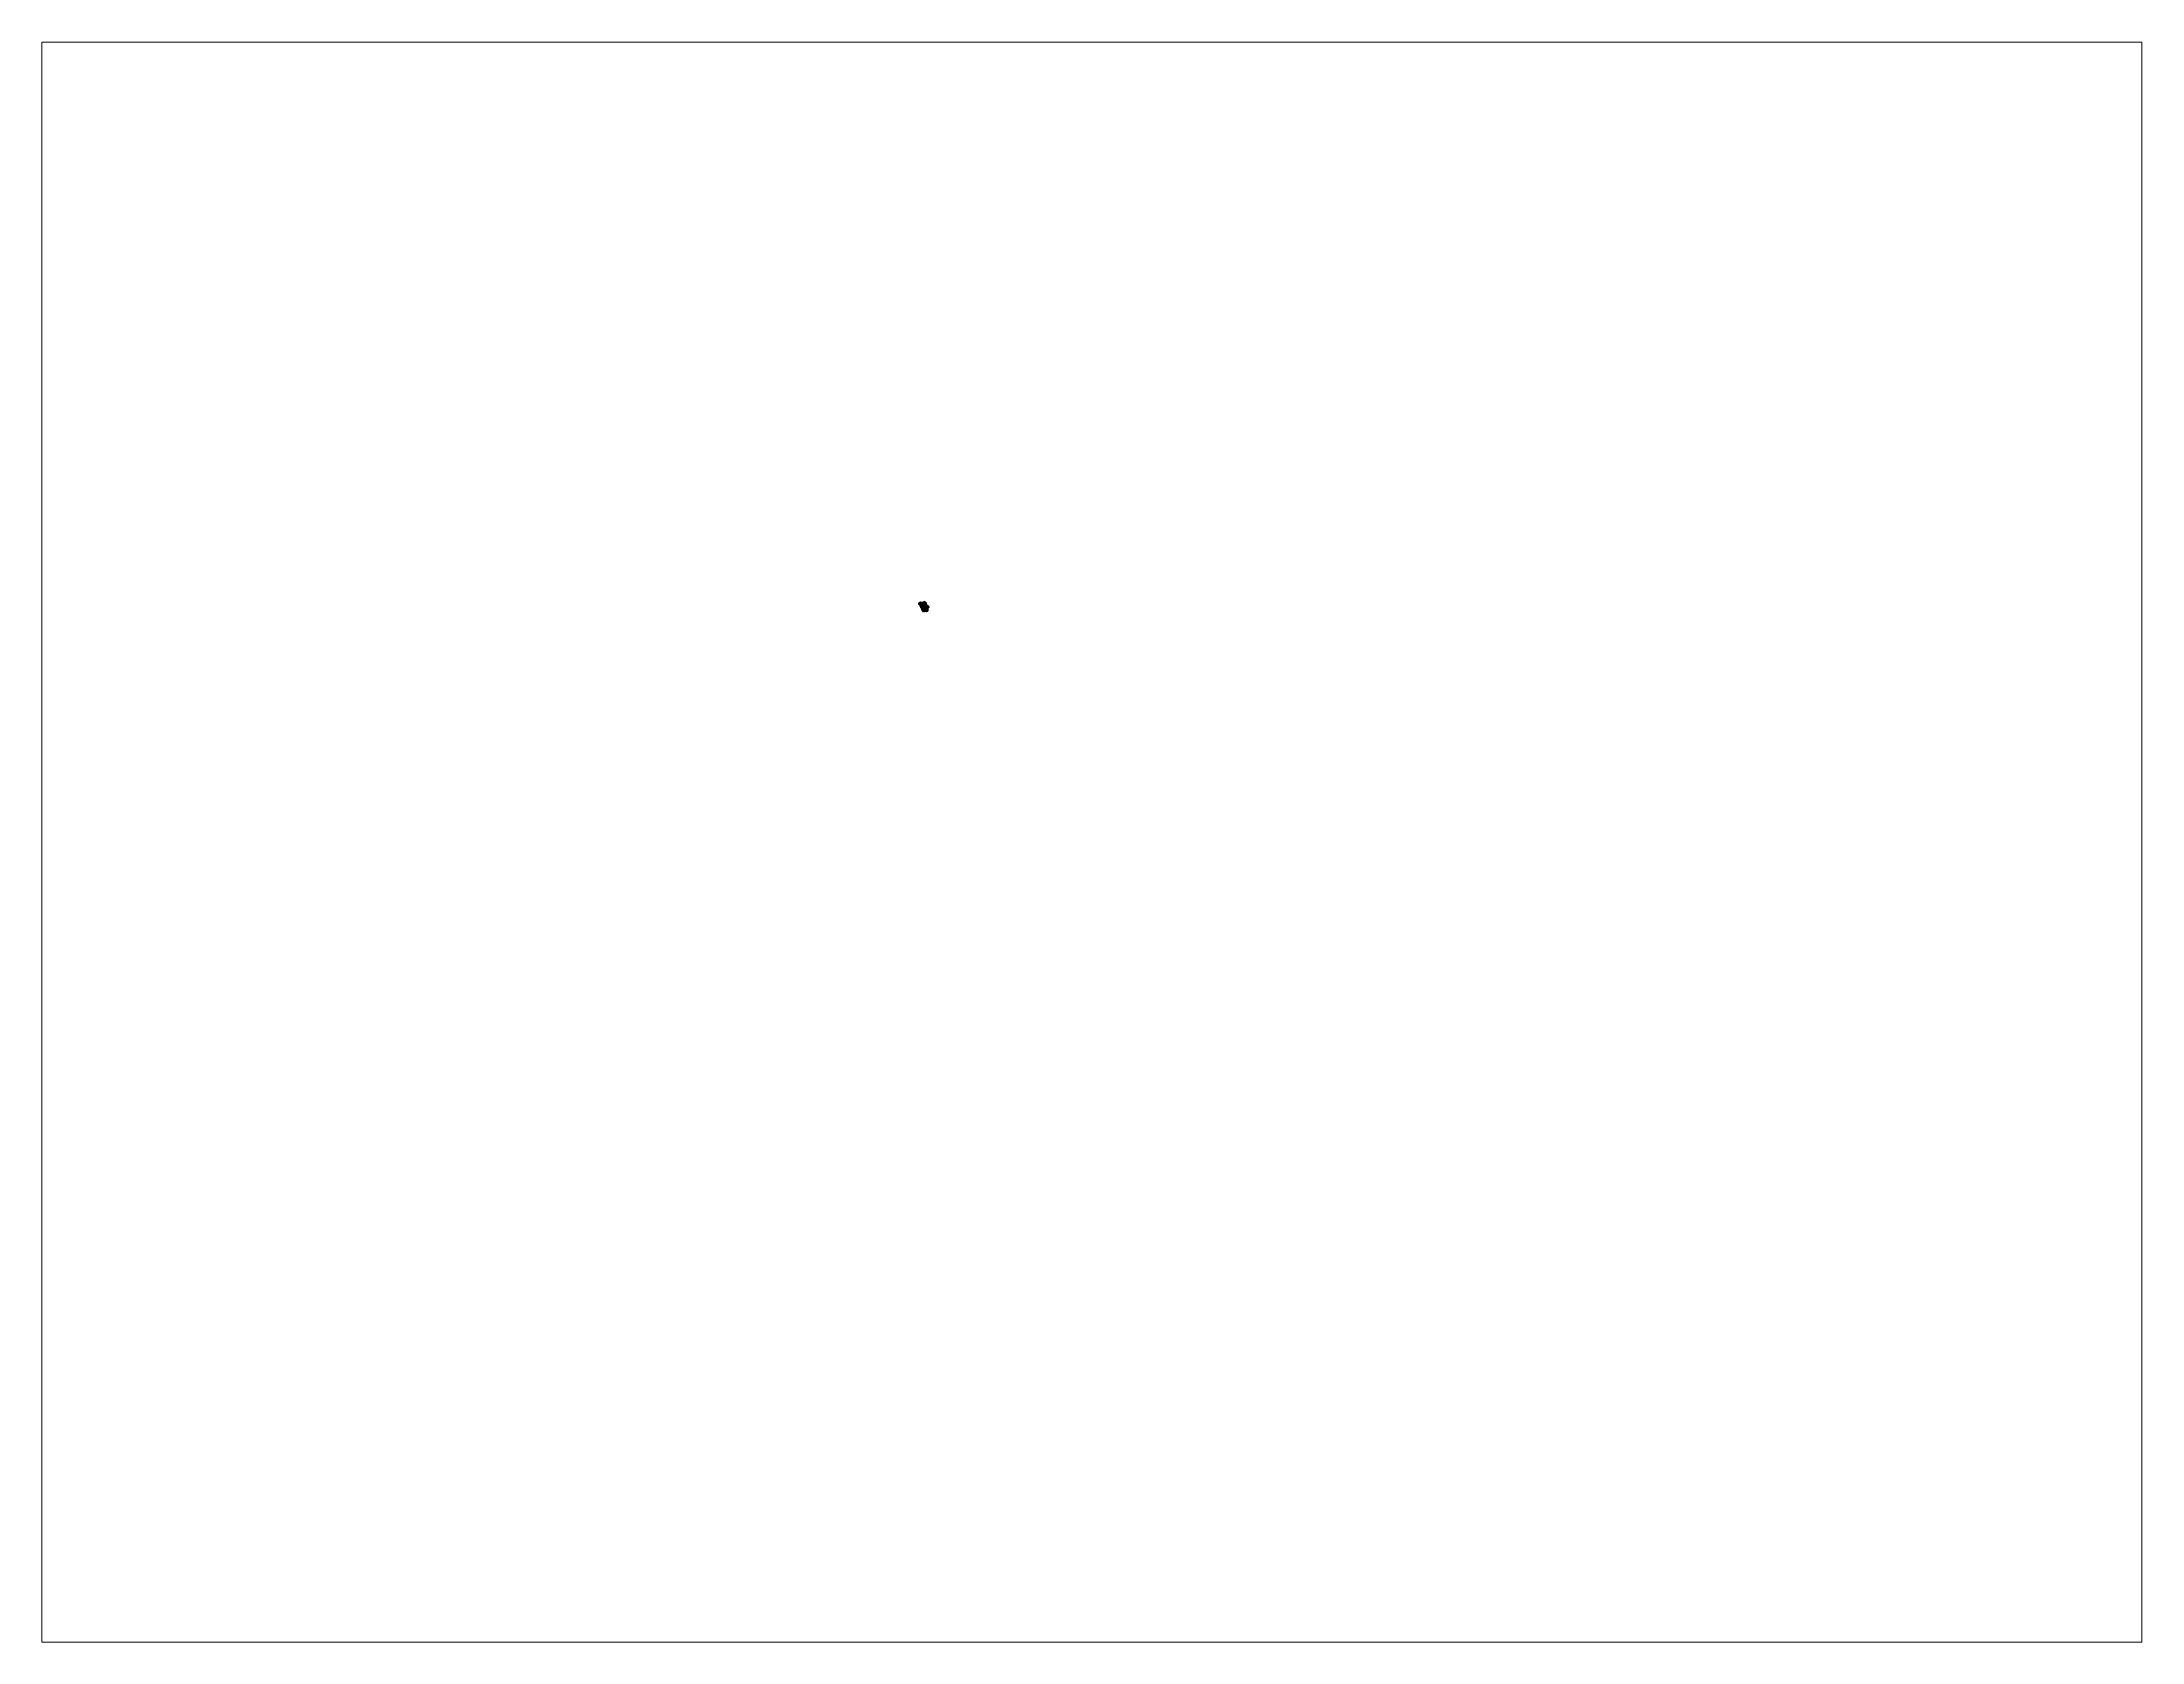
# Paper-space layout 'Global Mapper Layout' of a CAD drawing. Header units: metres. Extents: x 0 to 10.5, y 0 to 8.
# The model-space entities are those that its viewports show. They can reach past a viewport. Long polylines and large blocks are cut down to what shows.
import ezdxf
from ezdxf.enums import TextEntityAlignment as Align

# ---------------------------------------------------------------- set-up
doc = ezdxf.new("R2010")
doc.units = ezdxf.units.M
doc.header["$MEASUREMENT"] = 0
for name, pattern in [('DASHDOT', [1, 0.5, -0.25, 0, -0.25]), ('DASHED', [0.75, 0.5, -0.25]), ('DIVIDE', [1.25, 0.5, -0.25, 0, -0.25, 0, -0.25])]:
    doc.linetypes.add(name, pattern=pattern)
for name, color, linetype in [('OFF', 1, 'Continuous'), ('OTHERS', 1, 'Continuous'), ('POLY_PARCEL', 6, 'Continuous'), ('POLY_ROAD', 30, 'Continuous'), ('POLY_SUBPARCEL', 6, 'DASHED'), ('POLY_WATER', 4, 'Continuous'), ('SYM_ARROW', 1, 'Continuous'), ('SYM_STONE', 1, 'Continuous'), ('TEXT_MAPIN', 7, 'Continuous'), ('TEXT_MAPOUT', 7, 'Continuous'), ('TEXT_PARCEL', 7, 'Continuous'), ('V_BOUND_LINE', 7, 'Continuous'), ('V_BOUND_STREAM_LINE', 7, 'DASHDOT'), ('V_DIVIDE_LINE', 7, 'DIVIDE')]:
    doc.layers.add(name, color=color, linetype=linetype)
doc.styles.add('TEXT_MAP', font='', dxfattribs={"height": 1.8})
doc.styles.get('TEXT_MAP').set_extended_font_data('Kruti Dev 050')
doc.dimstyles.get("Standard").update_dxf_attribs({"dimtxt": 0.18, "dimasz": 0.18, "dimexe": 0.18, "dimexo": 0.0625, "dimgap": 0.09, "dimtad": 0, "dimtih": 1, "dimtoh": 1, "dimdec": 4, "dimzin": 0, "dimdsep": 46, "dimtxsty": 'Standard', "dimcen": 0.09, "dimadec": 0, "dimazin": 0, "dimtfac": 1, "dimtdec": 4, "dimtofl": 0, "dimtmove": 0, "dimatfit": 3, "dimfxl": 0, "dimtolj": 1, "dimtzin": 0, "dimarcsym": 0})

# ---------------------------------------------------------------- blocks, each defined once
blk = doc.blocks.new('DETAIL')
for points in [[(-1.4, 0), (1.4, 0)], [(0, 1.4), (0, -1.4)]]:
    blk.add_lwpolyline(points)
blk.add_circle((0, 0), 1.4)
blk = doc.blocks.new('STONE')
blk.add_circle((0, 0), 0.851)
blk = doc.blocks.new('ARROWASPECT')
h = blk.add_hatch(color=256)
h.paths.add_polyline_path([(3, -3), (4, -2), (0, 0)])
h.paths.add_polyline_path([(0, 0), (2, -4), (3, -3)])
for points in [[(0, 0), (17, -17)], [(0, 0), (2, -4)], [(0, 0), (4, -2)], [(4, -2), (2, -4)]]:
    blk.add_lwpolyline(points)
blk = doc.blocks.new('KSUB')
blk.add_circle((279953, 2059038), 92.8)
at = {"layer": 'OFF'}
for points in [[(278693, 2059671), (278694, 2059651)], [(278819, 2059391), (278818, 2059420)], [(278878, 2059809), (278906, 2059810)], [(278948, 2059270), (278942, 2059289)], [(278949, 2059478), (278955, 2059478)], [(278973, 2059031), (278980, 2059011)], [(279046, 2059273), (279047, 2059240)], [(279201, 2059533), (279188, 2059528)], [(279213, 2059908), (279205, 2059908)], [(279214, 2059351), (279215, 2059329)], [(279340, 2059297), (279360, 2059296)], [(279409, 2059057), (279358, 2059056)], [(279466, 2059624), (279471, 2059647)], [(279505, 2059708), (279498, 2059731)], [(279544, 2059782), (279536, 2059780)], [(279632, 2059450), (279594, 2059448)], [(279684, 2059633), (279657, 2059636), (279662, 2059628)], [(279773, 2059147), (279775, 2059124)], [(279775, 2058926), (279785, 2058924)], [(279968, 2059341), (279933, 2059321)], [(279972, 2058835), (279945, 2058828)], [(280004, 2058651), (279983, 2058648)], [(279992, 2059182), (279987, 2059198)], [(280020, 2058931), (280051, 2058939)], [(280052, 2058916), (280021, 2058917)], [(280095, 2059315), (280079, 2059331)], [(280119, 2059059), (280104, 2059016)], [(280168, 2059124), (280214, 2059101)], [(280178, 2059055), (280168, 2059027)], [(280183, 2058613), (280171, 2058631)], [(280172, 2058780), (280183, 2058758)], [(280218, 2058955), (280241, 2058971)], [(280274, 2058650), (280236, 2058631)], [(280316, 2058929), (280303, 2058913)], [(280329, 2058861), (280320, 2058875)], [(280329, 2058861), (280344, 2058862)], [(280385, 2058691), (280395, 2058693)], [(280429, 2058766), (280471, 2058783)], [(280883, 2058623), (280866, 2058600)], [(279894, 2057493), (280031, 2057523)], [(280032, 2058460), (280000, 2058460)], [(280058, 2057405), (280021, 2057410)], [(280139, 2057544), (280026, 2057496)], [(280056, 2058461), (280032, 2058460)], [(280049, 2057448), (280102, 2057459)], [(280064, 2058043), (280058, 2058028)], [(280063, 2057671), (280070, 2057669)], [(280119, 2058331), (280104, 2058275)], [(280108, 2058343), (280120, 2058343)], [(280151, 2058536), (280140, 2058533)], [(280180, 2058385), (280180, 2058398)], [(280195, 2057460), (280260, 2057473)], [(280243, 2058607), (280229, 2058596)], [(280258, 2058421), (280256, 2058387)], [(280270, 2057430), (280294, 2057415)], [(280339, 2058516), (280296, 2058544)], [(280339, 2058516), (280348, 2058508)], [(280346, 2058085), (280370, 2058064)], [(280371, 2057980), (280380, 2057988)], [(280417, 2057995), (280409, 2058021)], [(280455, 2057990), (280440, 2057982)], [(280457, 2057796), (280455, 2057798)], [(280480, 2058097), (280490, 2058121)], [(280661, 2058542), (280562, 2058530), (280566, 2058561), (280592, 2058572)], [(280595, 2058477), (280579, 2058478)], [(280661, 2058542), (280677, 2058529)]]:
    blk.add_lwpolyline(points, dxfattribs=at)
at = {"layer": 'POLY_PARCEL'}
for points in [[(278524, 2059882), (278560, 2059899), (278560, 2059902)], [(278560, 2059902), (278571, 2059903)], [(278571, 2059903), (278580, 2059904)], [(278581, 2059884), (278574, 2059886), (278571, 2059903)], [(278571, 2059857), (278580, 2059862), (278581, 2059868)], [(278607, 2059860), (278607, 2059858), (278594, 2059854), (278573, 2059835)], [(278580, 2059904), (278577, 2059920)], [(278581, 2059884), (278579, 2059877), (278581, 2059868)], [(278580, 2059904), (278581, 2059884)], [(278581, 2059884), (278610, 2059888), (278615, 2059898)], [(278581, 2059868), (278608, 2059875)], [(278582, 2059827), (278593, 2059842), (278605, 2059853), (278626, 2059856), (278633, 2059858), (278632, 2059863), (278639, 2059863), (278640, 2059859), (278648, 2059861), (278656, 2059861), (278661, 2059866), (278670, 2059864), (278672, 2059855)], [(278615, 2059898), (278608, 2059908), (278598, 2059941), (278584, 2059970), (278618, 2059971)], [(278672, 2059855), (278601, 2059843), (278590, 2059824)], [(278594, 2059819), (278723, 2059837), (278750, 2059838)], [(278646, 2059800), (278643, 2059814), (278600, 2059810)], [(278617, 2059875), (278617, 2059862), (278607, 2059860)], [(278608, 2059875), (278607, 2059860)], [(278608, 2059875), (278617, 2059875)], [(278612, 2059789), (278646, 2059800)], [(278618, 2059971), (278640, 2059915), (278622, 2059903), (278615, 2059898)], [(278617, 2059875), (278618, 2059877)], [(278618, 2059877), (278626, 2059885), (278626, 2059892), (278630, 2059893), (278629, 2059902), (278643, 2059911), (278656, 2059912)], [(278631, 2059879), (278618, 2059877)], [(278623, 2059768), (278637, 2059774), (278692, 2059793), (278728, 2059790)], [(278662, 2059882), (278663, 2059873), (278633, 2059868), (278631, 2059879)], [(278635, 2059880), (278631, 2059879)], [(278657, 2059897), (278636, 2059888), (278635, 2059880)], [(278635, 2059880), (278662, 2059882)], [(278714, 2059760), (278710, 2059756), (278684, 2059761), (278642, 2059742), (278637, 2059741)], [(278760, 2059821), (278703, 2059803), (278698, 2059813), (278646, 2059800)], [(278656, 2059912), (278709, 2059919)], [(278656, 2059912), (278657, 2059905)], [(278657, 2059905), (278691, 2059908)], [(278657, 2059905), (278657, 2059897)], [(278664, 2059890), (278657, 2059897)], [(278662, 2059882), (278664, 2059890)], [(278690, 2059889), (278664, 2059890)], [(278668, 2059701), (278673, 2059708), (278672, 2059716), (278681, 2059725), (278678, 2059739), (278692, 2059748), (278715, 2059748), (278714, 2059760)], [(278754, 2059858), (278724, 2059852), (278719, 2059862), (278672, 2059855)], [(278678, 2059692), (278691, 2059707), (278716, 2059718), (278715, 2059732), (278731, 2059738)], [(278719, 2059697), (278682, 2059687)], [(278685, 2059962), (278686, 2059933), (278699, 2059930), (278700, 2059925), (278709, 2059919)], [(278723, 2059968), (278719, 2059946), (278689, 2059948), (278689, 2059965)], [(278691, 2059908), (278690, 2059889)], [(278690, 2059889), (278700, 2059888), (278734, 2059888)], [(278738, 2059910), (278719, 2059909), (278691, 2059908)], [(278695, 2059969), (278696, 2059966), (278717, 2059966)], [(278724, 2059637), (278711, 2059635), (278702, 2059634)], [(278720, 2059622), (278703, 2059616)], [(278709, 2059919), (278718, 2059920), (278731, 2059923), (278749, 2059920)], [(278725, 2059608), (278712, 2059595)], [(278770, 2059598), (278740, 2059595), (278729, 2059592), (278712, 2059590)], [(278717, 2059966), (278714, 2059990)], [(278733, 2059772), (278725, 2059772), (278714, 2059760)], [(278723, 2059968), (278717, 2059966)], [(278770, 2059598), (278772, 2059578), (278753, 2059574), (278753, 2059568), (278737, 2059562), (278728, 2059558), (278718, 2059556)], [(278720, 2059707), (278719, 2059697)], [(278719, 2059697), (278720, 2059675)], [(278731, 2059738), (278734, 2059726), (278720, 2059717), (278720, 2059707)], [(278745, 2059706), (278726, 2059705), (278720, 2059707)], [(278791, 2059630), (278720, 2059622)], [(278720, 2059622), (278725, 2059608)], [(278775, 2059982), (278736, 2059978), (278733, 2059971), (278723, 2059968)], [(278724, 2059662), (278724, 2059637)], [(278724, 2059637), (278745, 2059643), (278789, 2059651)], [(278725, 2059608), (278735, 2059611), (278793, 2059614)], [(278726, 2059535), (278742, 2059539), (278770, 2059541), (278796, 2059554), (278819, 2059560), (278847, 2059563), (278852, 2059552)], [(278728, 2059790), (278767, 2059802)], [(278733, 2059772), (278731, 2059784), (278728, 2059790)], [(278793, 2059755), (278736, 2059742), (278731, 2059738)], [(278774, 2059778), (278733, 2059772)], [(278734, 2059888), (278738, 2059910)], [(278746, 2059886), (278739, 2059888), (278734, 2059888)], [(278750, 2059913), (278738, 2059910)], [(278747, 2059513), (278738, 2059510)], [(278749, 2059920), (278743, 2059965), (278777, 2059968)], [(278754, 2059858), (278755, 2059866), (278743, 2059878), (278746, 2059886)], [(278745, 2059706), (278758, 2059729), (278777, 2059731)], [(278745, 2059678), (278745, 2059706)], [(278746, 2059886), (278780, 2059894), (278780, 2059921)], [(278765, 2059518), (278763, 2059529), (278746, 2059525), (278747, 2059513)], [(278746, 2059492), (278755, 2059495), (278771, 2059496), (278784, 2059500)], [(278747, 2059513), (278765, 2059518)], [(278749, 2059920), (278750, 2059913)], [(278780, 2059921), (278750, 2059913)], [(278750, 2059838), (278754, 2059858)], [(278876, 2059844), (278790, 2059838), (278750, 2059835)], [(278750, 2059835), (278750, 2059838)], [(278750, 2059835), (278760, 2059821)], [(278780, 2059894), (278784, 2059890), (278782, 2059865), (278754, 2059858)], [(278760, 2059821), (278764, 2059813)], [(278780, 2059714), (278762, 2059704), (278760, 2059678)], [(278762, 2059455), (278787, 2059466), (278794, 2059471)], [(278767, 2059802), (278767, 2059806), (278764, 2059813)], [(278764, 2059813), (278793, 2059812)], [(278848, 2059538), (278798, 2059526), (278765, 2059518)], [(278793, 2059812), (278794, 2059803), (278790, 2059796), (278782, 2059794), (278778, 2059801), (278767, 2059802)], [(278767, 2059802), (278767, 2059789), (278774, 2059778)], [(278794, 2059451), (278777, 2059448), (278768, 2059443)], [(278799, 2059603), (278770, 2059598)], [(278774, 2059995), (278817, 2059998)], [(278775, 2059982), (278774, 2059995)], [(278791, 2059776), (278788, 2059786), (278778, 2059781), (278774, 2059778)], [(278809, 2059986), (278775, 2059982)], [(278777, 2059968), (278775, 2059982)], [(278802, 2059971), (278777, 2059968)], [(278799, 2059732), (278777, 2059731)], [(278777, 2059731), (278780, 2059714)], [(278780, 2059921), (278783, 2059934), (278833, 2059916), (278885, 2059899)], [(278780, 2059714), (278800, 2059713)], [(278790, 2059866), (278782, 2059865)], [(278789, 2059651), (278784, 2059655), (278782, 2059667)], [(278797, 2059502), (278784, 2059500)], [(278784, 2059500), (278786, 2059489), (278800, 2059491)], [(278789, 2059651), (278791, 2059630)], [(278874, 2059873), (278813, 2059872), (278790, 2059866), (278790, 2059838)], [(278838, 2059770), (278839, 2059778), (278791, 2059776)], [(278791, 2059776), (278794, 2059768), (278816, 2059769), (278838, 2059770)], [(278791, 2059683), (278792, 2059700), (278801, 2059702), (278806, 2059690)], [(278793, 2059614), (278791, 2059630)], [(278793, 2059812), (278808, 2059811)], [(278793, 2059755), (278822, 2059754), (278839, 2059762)], [(278799, 2059732), (278799, 2059740), (278793, 2059755)], [(278793, 2059614), (278798, 2059605)], [(278793, 2059385), (278804, 2059385), (278806, 2059389), (278819, 2059391), (278829, 2059392)], [(278803, 2059477), (278794, 2059471)], [(278794, 2059471), (278794, 2059451)], [(278794, 2059451), (278819, 2059457)], [(278802, 2059426), (278794, 2059451)], [(278797, 2059502), (278821, 2059509)], [(278800, 2059491), (278797, 2059502)], [(278808, 2059372), (278806, 2059383), (278797, 2059377)], [(278798, 2059605), (278832, 2059628)], [(278799, 2059603), (278798, 2059605)], [(278840, 2059738), (278828, 2059739), (278826, 2059730), (278814, 2059729), (278813, 2059725), (278799, 2059725)], [(278799, 2059725), (278799, 2059732)], [(278800, 2059717), (278799, 2059725)], [(278832, 2059628), (278838, 2059606), (278806, 2059592), (278799, 2059603)], [(278830, 2059791), (278816, 2059788), (278800, 2059789), (278804, 2059800), (278810, 2059801), (278808, 2059811)], [(278800, 2059717), (278822, 2059716), (278823, 2059723), (278841, 2059725)], [(278800, 2059713), (278800, 2059717)], [(278825, 2059698), (278800, 2059713)], [(278803, 2059477), (278800, 2059491)], [(278801, 2059369), (278808, 2059372)], [(278809, 2059986), (278802, 2059971)], [(278802, 2059971), (278841, 2059952), (278849, 2059948)], [(278826, 2059482), (278803, 2059477)], [(278808, 2059811), (278827, 2059813)], [(278831, 2059380), (278808, 2059372)], [(278817, 2059998), (278809, 2059986)], [(278865, 2059374), (278830, 2059360), (278810, 2059350)], [(278817, 2059670), (278814, 2059681)], [(278817, 2059998), (278824, 2060013)], [(278817, 2059670), (278884, 2059655), (278895, 2059654), (278925, 2059648)], [(278832, 2059628), (278829, 2059651), (278821, 2059650), (278817, 2059670)], [(278817, 2059335), (278837, 2059346), (278864, 2059356)], [(278819, 2059457), (278841, 2059461)], [(278824, 2059430), (278819, 2059457)], [(278821, 2059509), (278832, 2059514), (278850, 2059518)], [(278821, 2059509), (278826, 2059482)], [(278838, 2059483), (278826, 2059482)], [(278826, 2059420), (278829, 2059392)], [(278827, 2059813), (278878, 2059816)], [(278827, 2059813), (278829, 2059807)], [(278881, 2059418), (278827, 2059408)], [(278853, 2059302), (278827, 2059300)], [(278829, 2059807), (278878, 2059809)], [(278829, 2059807), (278830, 2059801)], [(278829, 2059392), (278831, 2059380)], [(278830, 2059801), (278878, 2059802)], [(278830, 2059801), (278830, 2059796)], [(278830, 2059796), (278879, 2059798)], [(278830, 2059796), (278830, 2059791)], [(278830, 2059791), (278879, 2059793)], [(278831, 2059380), (278864, 2059391), (278865, 2059374)], [(278848, 2059291), (278831, 2059290)], [(278932, 2059625), (278864, 2059622), (278832, 2059628)], [(278842, 2059266), (278847, 2059271), (278846, 2059280), (278833, 2059278)], [(278878, 2060013), (278834, 2060032)], [(278842, 2059266), (278835, 2059267)], [(278853, 2059773), (278838, 2059770)], [(278838, 2059770), (278839, 2059762)], [(278856, 2059498), (278838, 2059497), (278838, 2059483)], [(278838, 2059483), (278857, 2059481)], [(278839, 2059762), (278840, 2059738)], [(278841, 2059725), (278840, 2059738)], [(278841, 2059725), (278849, 2059726)], [(278841, 2059461), (278859, 2059463)], [(278844, 2059437), (278841, 2059461)], [(278854, 2059271), (278849, 2059262), (278842, 2059266)], [(278863, 2059254), (278856, 2059252), (278843, 2059245)], [(278845, 2059240), (278890, 2059252), (278905, 2059257)], [(278848, 2059700), (278849, 2059726)], [(278848, 2059538), (278849, 2059548), (278852, 2059552)], [(278851, 2059528), (278848, 2059538)], [(278853, 2059302), (278853, 2059292), (278848, 2059291)], [(278848, 2059291), (278855, 2059282), (278854, 2059271)], [(278849, 2059948), (278878, 2060013)], [(278885, 2059899), (278902, 2059937), (278884, 2059954), (278865, 2059949), (278849, 2059948)], [(278849, 2059726), (278851, 2059730), (278853, 2059773)], [(278850, 2059518), (278851, 2059528)], [(278850, 2059518), (278856, 2059507)], [(278876, 2059534), (278863, 2059529), (278851, 2059528)], [(278852, 2059552), (278862, 2059558), (278871, 2059560)], [(278852, 2059227), (278887, 2059235), (278912, 2059245), (278927, 2059249)], [(278853, 2059773), (278875, 2059780), (278874, 2059771), (278917, 2059762)], [(278884, 2059316), (278853, 2059308), (278853, 2059302)], [(278854, 2059271), (278863, 2059269)], [(278856, 2059498), (278856, 2059507)], [(278856, 2059507), (278904, 2059506), (278903, 2059501)], [(278857, 2059481), (278856, 2059498)], [(278906, 2059488), (278878, 2059485), (278873, 2059480), (278857, 2059481)], [(278857, 2059481), (278861, 2059464)], [(278859, 2059463), (278861, 2059464)], [(278864, 2059438), (278859, 2059463)], [(278861, 2059464), (278877, 2059466)], [(278887, 2059276), (278863, 2059269)], [(278863, 2059269), (278863, 2059254)], [(278863, 2059254), (278877, 2059259), (278889, 2059263)], [(278934, 2059230), (278921, 2059226), (278863, 2059208)], [(278864, 2059356), (278865, 2059374)], [(278864, 2059356), (278870, 2059345), (278875, 2059346)], [(278878, 2059203), (278867, 2059201)], [(278878, 2059203), (278880, 2059197), (278870, 2059195)], [(278904, 2059559), (278878, 2059559), (278871, 2059560)], [(278871, 2059560), (278876, 2059534)], [(278915, 2059204), (278885, 2059193), (278872, 2059192)], [(278885, 2059899), (278874, 2059873), (278875, 2059859)], [(278876, 2059844), (278875, 2059859)], [(278875, 2059859), (278905, 2059854), (278906, 2059800), (278908, 2059789)], [(278875, 2059346), (278910, 2059353)], [(278875, 2059346), (278884, 2059316)], [(278878, 2059816), (278876, 2059844)], [(278876, 2059534), (278902, 2059538), (278904, 2059559)], [(278876, 2059521), (278876, 2059534)], [(278907, 2059525), (278876, 2059521)], [(278952, 2059512), (278940, 2059512), (278923, 2059509), (278900, 2059509), (278882, 2059510), (278883, 2059515), (278876, 2059521)], [(278877, 2059466), (278890, 2059469), (278888, 2059454), (278885, 2059439)], [(278878, 2060013), (278947, 2059984)], [(278878, 2059809), (278878, 2059816)], [(278878, 2059802), (278878, 2059809)], [(278879, 2059798), (278878, 2059802)], [(278896, 2059431), (278894, 2059420), (278881, 2059418), (278880, 2059406), (278878, 2059392), (278892, 2059392), (278904, 2059398), (278919, 2059401)], [(278934, 2059220), (278923, 2059217), (278887, 2059204), (278878, 2059203)], [(278879, 2059793), (278879, 2059798)], [(278908, 2059789), (278900, 2059789), (278879, 2059793)], [(278917, 2059185), (278881, 2059177)], [(278974, 2059321), (278907, 2059310), (278889, 2059303), (278884, 2059316)], [(278887, 2059276), (278921, 2059284), (278976, 2059296)], [(278889, 2059263), (278887, 2059276)], [(278905, 2059257), (278901, 2059269), (278889, 2059263)], [(278921, 2059169), (278890, 2059164)], [(278913, 2059149), (278902, 2059146)], [(278904, 2059559), (278934, 2059556), (278935, 2059562), (278944, 2059564)], [(278923, 2059262), (278905, 2059257)], [(278917, 2059537), (278908, 2059537), (278907, 2059525)], [(278907, 2059525), (278916, 2059525)], [(278917, 2059762), (278912, 2059784), (278908, 2059789)], [(278910, 2059353), (278909, 2059376), (278924, 2059375)], [(278926, 2059355), (278910, 2059353)], [(278942, 2059859), (278911, 2059873), (278926, 2059919)], [(278919, 2059719), (278911, 2059722), (278919, 2059757)], [(278939, 2059123), (278911, 2059120)], [(278966, 2059114), (278912, 2059111)], [(278928, 2059151), (278913, 2059149)], [(278913, 2059103), (278967, 2059106)], [(278919, 2059401), (278915, 2059430), (278915, 2059430)], [(278935, 2059213), (278915, 2059204)], [(278917, 2059185), (278915, 2059204)], [(278917, 2059537), (278916, 2059525)], [(278916, 2059525), (278916, 2059520), (278954, 2059519)], [(278969, 2059091), (278916, 2059090)], [(278917, 2059762), (278919, 2059757)], [(278955, 2059540), (278917, 2059537)], [(278921, 2059169), (278917, 2059185)], [(278919, 2059757), (278933, 2059759)], [(278933, 2059759), (278919, 2059719)], [(278929, 2059717), (278919, 2059719)], [(278919, 2059401), (278919, 2059389), (278960, 2059389)], [(278957, 2059400), (278919, 2059401)], [(278970, 2059080), (278919, 2059079)], [(278921, 2059169), (278934, 2059169)], [(278925, 2059159), (278921, 2059169)], [(278970, 2059073), (278922, 2059070)], [(278923, 2059262), (278977, 2059279)], [(278927, 2059249), (278923, 2059262)], [(278966, 2059376), (278924, 2059375)], [(278924, 2059375), (278926, 2059368), (278926, 2059355)], [(278972, 2059065), (278924, 2059062)], [(278949, 2059160), (278925, 2059159)], [(278925, 2059159), (278928, 2059151)], [(278947, 2059984), (278926, 2059919)], [(278926, 2059919), (278955, 2059905)], [(278926, 2059355), (278968, 2059362)], [(278929, 2059709), (278927, 2059700), (278946, 2059691), (278957, 2059671)], [(278927, 2059249), (278931, 2059244)], [(278928, 2059151), (278930, 2059145)], [(278947, 2059759), (278929, 2059717)], [(278929, 2059717), (278931, 2059714)], [(278931, 2059714), (278929, 2059709)], [(278946, 2059699), (278929, 2059709)], [(278973, 2059048), (278955, 2059046), (278929, 2059045)], [(278930, 2059145), (278957, 2059148)], [(278930, 2059145), (278939, 2059123)], [(278931, 2059714), (278950, 2059714)], [(278931, 2059244), (278945, 2059249), (278953, 2059255), (278977, 2059266)], [(278931, 2059244), (278931, 2059237), (278934, 2059230)], [(278933, 2059759), (278942, 2059859)], [(278947, 2059759), (278945, 2059760), (278933, 2059759)], [(278937, 2059658), (278933, 2059656)], [(278945, 2059169), (278942, 2059177), (278941, 2059192), (278933, 2059188), (278934, 2059169)], [(278934, 2059230), (278978, 2059249)], [(278934, 2059220), (278934, 2059230)], [(278935, 2059213), (278934, 2059220)], [(278934, 2059169), (278945, 2059169)], [(278934, 2059027), (278973, 2059031)], [(278959, 2059224), (278935, 2059213)], [(278957, 2059671), (278954, 2059661), (278937, 2059658)], [(278939, 2059123), (278965, 2059124)], [(278942, 2059859), (278942, 2059879), (278955, 2059905)], [(278942, 2059859), (278954, 2059856), (278974, 2059874)], [(278980, 2059011), (278943, 2059008)], [(278958, 2059174), (278945, 2059169)], [(278945, 2059169), (278949, 2059160)], [(278951, 2059704), (278946, 2059699)], [(278957, 2059671), (278963, 2059689), (278946, 2059699)], [(278975, 2059952), (278967, 2059959), (278952, 2059980), (278947, 2059984)], [(278978, 2059721), (278947, 2059759)], [(278957, 2059148), (278949, 2059160)], [(278950, 2059714), (278956, 2059719), (278957, 2059725), (278964, 2059729), (278978, 2059721)], [(278951, 2059704), (278950, 2059714)], [(278978, 2059721), (278986, 2059724), (278984, 2059710), (278977, 2059708), (278972, 2059703), (278957, 2059708), (278951, 2059704)], [(278983, 2059217), (278956, 2059212), (278953, 2059208), (278954, 2059198)], [(278954, 2059582), (279056, 2059571), (279065, 2059620), (279132, 2059621)], [(278979, 2059204), (278954, 2059198)], [(278954, 2059198), (278957, 2059190), (278958, 2059174)], [(278955, 2059905), (278975, 2059952)], [(278956, 2059465), (278967, 2059462)], [(278957, 2059148), (278958, 2059145), (279008, 2059154)], [(278958, 2059174), (278964, 2059173), (278972, 2059168), (278979, 2059169), (278983, 2059178)], [(278978, 2059235), (278959, 2059224)], [(278961, 2059486), (279040, 2059476)], [(278962, 2060007), (278984, 2060012), (278988, 2059987), (278967, 2059983), (278962, 2060007)], [(278980, 2058993), (278962, 2058998)], [(279042, 2059536), (278992, 2059546), (278964, 2059545)], [(278987, 2059128), (278965, 2059124)], [(278965, 2059124), (278966, 2059114)], [(278967, 2059106), (278966, 2059114)], [(279042, 2059458), (278986, 2059463), (278967, 2059462)], [(278967, 2059462), (278986, 2059458), (278987, 2059440)], [(278967, 2059106), (278991, 2059109)], [(278967, 2059106), (278969, 2059091)], [(279038, 2059411), (278969, 2059408)], [(278969, 2059091), (278978, 2059091), (279005, 2059098), (279017, 2059101), (279021, 2059104)], [(278969, 2059091), (278970, 2059080)], [(278970, 2059080), (278970, 2059073)], [(278970, 2059073), (278972, 2059065)], [(279033, 2059085), (279004, 2059078), (278984, 2059071), (278972, 2059065)], [(278972, 2059065), (278973, 2059048)], [(278973, 2059048), (279001, 2059057), (279016, 2059059)], [(278998, 2059740), (278993, 2059801), (278991, 2059832), (278992, 2059878), (278974, 2059879), (278974, 2059874)], [(278974, 2059874), (278980, 2059802), (278985, 2059783), (278987, 2059743)], [(278975, 2059952), (279046, 2059948), (279117, 2059939), (279162, 2059919)], [(278975, 2059385), (279028, 2059391), (279032, 2059399), (279051, 2059402), (279051, 2059412)], [(278987, 2059743), (278978, 2059721)], [(278979, 2059369), (278993, 2059370)], [(278988, 2059206), (278979, 2059204)], [(278983, 2059178), (278979, 2059204)], [(278980, 2059011), (278980, 2058993)], [(278980, 2058993), (279009, 2058957), (279021, 2058946)], [(279048, 2059374), (279048, 2059353), (278981, 2059362)], [(279001, 2059175), (278991, 2059174), (278983, 2059178)], [(278987, 2059743), (278992, 2059743), (278998, 2059740)], [(278987, 2059337), (279049, 2059328), (279062, 2059328)], [(278987, 2059128), (279015, 2059133)], [(278991, 2059109), (278987, 2059128)], [(278991, 2059109), (279020, 2059112)], [(279046, 2059273), (278992, 2059269)], [(278993, 2059370), (278993, 2059380), (279010, 2059377), (279010, 2059372)], [(278993, 2059370), (279010, 2059372)], [(278995, 2059285), (279005, 2059284), (279047, 2059285)], [(278995, 2059236), (279055, 2059240), (279085, 2059249)], [(279093, 2059714), (279064, 2059716), (279049, 2059722), (279044, 2059719), (279030, 2059718), (278998, 2059740)], [(279041, 2059191), (279033, 2059202), (279006, 2059196)], [(279010, 2059372), (279048, 2059374)], [(279041, 2059191), (279010, 2059182)], [(279016, 2059059), (279020, 2059038), (279014, 2059024), (279028, 2059005), (279039, 2058996)], [(279016, 2059059), (279041, 2059073)], [(279068, 2059176), (279017, 2059165)], [(279068, 2059164), (279023, 2059151)], [(279070, 2059148), (279030, 2059134)], [(279037, 2059432), (279038, 2059411)], [(279051, 2059412), (279038, 2059411)], [(279072, 2059128), (279038, 2059117)], [(279040, 2059476), (279041, 2059508), (279042, 2059536)], [(279040, 2059476), (279042, 2059476), (279042, 2059458)], [(279040, 2059443), (279042, 2059458)], [(279068, 2059200), (279041, 2059191)], [(279171, 2059527), (279133, 2059535), (279105, 2059524), (279042, 2059536)], [(279073, 2059122), (279074, 2059114), (279045, 2059101)], [(279047, 2059285), (279046, 2059273)], [(279046, 2059273), (279093, 2059276)], [(279082, 2059286), (279047, 2059285)], [(279048, 2059374), (279101, 2059378), (279123, 2059379)], [(279074, 2059411), (279059, 2059413), (279051, 2059412)], [(279086, 2059086), (279058, 2059074)], [(279062, 2059328), (279104, 2059330), (279109, 2059337), (279122, 2059336), (279142, 2059351)], [(279062, 2059328), (279062, 2059321), (279073, 2059313), (279084, 2059317)], [(279090, 2059076), (279063, 2059064)], [(279072, 2059199), (279068, 2059200)], [(279068, 2059200), (279068, 2059176)], [(279068, 2059176), (279068, 2059169)], [(279068, 2059169), (279106, 2059163)], [(279068, 2059169), (279068, 2059164)], [(279068, 2059164), (279070, 2059148)], [(279070, 2059148), (279072, 2059128)], [(279096, 2059065), (279070, 2059053)], [(279085, 2059230), (279085, 2059227), (279072, 2059224), (279071, 2059215)], [(279071, 2059215), (279072, 2059199)], [(279102, 2059197), (279072, 2059199)], [(279072, 2059128), (279073, 2059122)], [(279073, 2059429), (279074, 2059411)], [(279073, 2059122), (279111, 2059124)], [(279074, 2059411), (279120, 2059407)], [(279083, 2059307), (279081, 2059296), (279082, 2059286)], [(279092, 2059285), (279082, 2059286)], [(279084, 2059317), (279083, 2059312)], [(279083, 2059312), (279108, 2059308)], [(279083, 2059312), (279083, 2059307)], [(279106, 2059288), (279100, 2059297), (279089, 2059305), (279083, 2059307)], [(279108, 2059308), (279103, 2059318), (279090, 2059318), (279084, 2059317)], [(279085, 2059249), (279097, 2059252)], [(279085, 2059249), (279085, 2059230)], [(279139, 2059228), (279085, 2059230)], [(279115, 2059093), (279096, 2059089), (279086, 2059086)], [(279086, 2059086), (279090, 2059076)], [(279106, 2059050), (279109, 2059042), (279114, 2059010), (279088, 2059003)], [(279090, 2059437), (279089, 2059451), (279111, 2059446), (279113, 2059435)], [(279090, 2059076), (279096, 2059065)], [(279094, 2059689), (279097, 2059680), (279091, 2059675), (279161, 2059665)], [(279094, 2059761), (279092, 2059751)], [(279092, 2059739), (279092, 2059751)], [(279092, 2059751), (279166, 2059725)], [(279092, 2059739), (279096, 2059724)], [(279163, 2059710), (279092, 2059739)], [(279092, 2059285), (279106, 2059288)], [(279093, 2059276), (279092, 2059285)], [(279093, 2059714), (279096, 2059724)], [(279094, 2059703), (279093, 2059714)], [(279097, 2059252), (279093, 2059276)], [(279150, 2059800), (279099, 2059811), (279094, 2059847), (279110, 2059857), (279112, 2059870)], [(279094, 2059761), (279094, 2059782), (279096, 2059788)], [(279169, 2059737), (279094, 2059761)], [(279094, 2059689), (279094, 2059703)], [(279160, 2059688), (279094, 2059703)], [(279159, 2059681), (279094, 2059689)], [(279170, 2059782), (279096, 2059794), (279096, 2059788)], [(279096, 2059788), (279170, 2059768)], [(279096, 2059724), (279160, 2059688)], [(279096, 2059724), (279162, 2059696)], [(279096, 2059065), (279106, 2059050)], [(279097, 2059252), (279112, 2059253)], [(279099, 2058973), (279109, 2058977), (279122, 2058976), (279143, 2058970), (279156, 2058974), (279176, 2058985), (279187, 2058996), (279203, 2059006)], [(279102, 2059197), (279113, 2059198), (279113, 2059194), (279118, 2059191), (279139, 2059193)], [(279106, 2059163), (279102, 2059197)], [(279117, 2059300), (279120, 2059296), (279111, 2059291), (279106, 2059288)], [(279111, 2059124), (279107, 2059159), (279106, 2059163)], [(279106, 2059050), (279121, 2059063)], [(279117, 2059300), (279108, 2059308)], [(279112, 2059111), (279111, 2059124)], [(279112, 2059870), (279148, 2059905)], [(279112, 2059253), (279133, 2059297), (279137, 2059305), (279140, 2059332)], [(279139, 2059252), (279112, 2059253)], [(279143, 2059154), (279147, 2059124), (279130, 2059122), (279128, 2059112), (279112, 2059111)], [(279112, 2059111), (279115, 2059093)], [(279121, 2059063), (279115, 2059093)], [(279142, 2059351), (279130, 2059311), (279117, 2059300)], [(279121, 2059063), (279181, 2059066), (279210, 2059051)], [(279128, 2059434), (279131, 2059463), (279141, 2059487), (279174, 2059473)], [(279132, 2059394), (279161, 2059407)], [(279154, 2059342), (279152, 2059319), (279149, 2059302), (279140, 2059296), (279139, 2059278)], [(279139, 2059278), (279156, 2059278), (279157, 2059286), (279164, 2059286), (279164, 2059289), (279171, 2059289), (279176, 2059288), (279180, 2059278)], [(279139, 2059273), (279139, 2059278)], [(279180, 2059278), (279162, 2059273), (279139, 2059273)], [(279139, 2059273), (279139, 2059252)], [(279192, 2059253), (279139, 2059252)], [(279139, 2059252), (279139, 2059237)], [(279139, 2059237), (279193, 2059238)], [(279139, 2059237), (279139, 2059228)], [(279139, 2059217), (279139, 2059228)], [(279139, 2059217), (279139, 2059193)], [(279198, 2059201), (279139, 2059193)], [(279139, 2059193), (279141, 2059170), (279143, 2059160), (279143, 2059154)], [(279140, 2059332), (279142, 2059351)], [(279154, 2059342), (279146, 2059326), (279140, 2059332)], [(279150, 2059375), (279142, 2059366)], [(279142, 2059351), (279154, 2059342)], [(279143, 2059154), (279174, 2059159), (279186, 2059137), (279204, 2059143), (279209, 2059166)], [(279162, 2059919), (279148, 2059905)], [(279148, 2059905), (279150, 2059800)], [(279150, 2059800), (279168, 2059800), (279175, 2059797)], [(279163, 2059390), (279150, 2059375)], [(279150, 2059375), (279173, 2059373)], [(279152, 2059425), (279157, 2059425)], [(279160, 2059414), (279152, 2059425)], [(279192, 2059602), (279153, 2059585)], [(279186, 2059437), (279173, 2059433), (279173, 2059424), (279157, 2059425)], [(279159, 2059681), (279160, 2059688)], [(279161, 2059665), (279159, 2059681)], [(279173, 2059373), (279172, 2059365), (279159, 2059355)], [(279160, 2059688), (279162, 2059696)], [(279205, 2059415), (279160, 2059414)], [(279161, 2059407), (279160, 2059414)], [(279166, 2059637), (279161, 2059665)], [(279161, 2059407), (279163, 2059390)], [(279178, 2059937), (279162, 2059919)], [(279162, 2059696), (279163, 2059710)], [(279165, 2059720), (279163, 2059710)], [(279163, 2059390), (279177, 2059387), (279208, 2059392)], [(279165, 2059720), (279166, 2059725)], [(279196, 2059718), (279165, 2059720)], [(279166, 2059725), (279169, 2059733)], [(279169, 2059749), (279170, 2059768)], [(279170, 2059768), (279199, 2059767), (279221, 2059768), (279263, 2059766), (279264, 2059751), (279169, 2059749)], [(279169, 2059749), (279169, 2059737)], [(279169, 2059733), (279169, 2059737)], [(279169, 2059733), (279196, 2059733)], [(279175, 2059797), (279170, 2059793), (279170, 2059782)], [(279170, 2059768), (279170, 2059782)], [(279172, 2059626), (279190, 2059626)], [(279210, 2059376), (279173, 2059373)], [(279175, 2059797), (279193, 2059795)], [(279177, 2059335), (279179, 2059354), (279214, 2059351), (279212, 2059362)], [(279178, 2059937), (279181, 2059944), (279192, 2059945)], [(279193, 2059795), (279191, 2059804), (279193, 2059838), (279178, 2059937)], [(279187, 2059279), (279180, 2059278)], [(279186, 2059437), (279183, 2059421), (279204, 2059425)], [(279203, 2059434), (279202, 2059443), (279186, 2059437)], [(279189, 2059314), (279197, 2059315)], [(279221, 2059636), (279216, 2059637), (279205, 2059622), (279190, 2059626)], [(279190, 2059626), (279192, 2059602)], [(279203, 2059947), (279192, 2059945)], [(279192, 2059945), (279205, 2059805)], [(279192, 2059602), (279201, 2059533)], [(279205, 2059805), (279193, 2059795)], [(279229, 2059732), (279196, 2059733)], [(279196, 2059733), (279196, 2059718)], [(279196, 2059718), (279229, 2059718)], [(279197, 2059315), (279198, 2059328), (279215, 2059329), (279215, 2059315)], [(279215, 2059315), (279215, 2059310), (279199, 2059310), (279197, 2059315)], [(279201, 2059533), (279227, 2059540)], [(279202, 2059507), (279201, 2059533)], [(279232, 2059511), (279202, 2059507)], [(279202, 2059507), (279208, 2059478)], [(279203, 2059947), (279211, 2059947)], [(279210, 2059810), (279203, 2059947)], [(279203, 2059434), (279219, 2059437)], [(279204, 2059425), (279203, 2059434)], [(279205, 2059415), (279204, 2059425)], [(279205, 2059805), (279210, 2059810)], [(279208, 2059392), (279205, 2059415)], [(279219, 2059437), (279224, 2059399), (279208, 2059392)], [(279208, 2059392), (279210, 2059376)], [(279217, 2059811), (279210, 2059810)], [(279210, 2059376), (279251, 2059381), (279263, 2059369)], [(279212, 2059362), (279210, 2059376)], [(279222, 2059949), (279211, 2059947)], [(279211, 2059947), (279217, 2059811)], [(279212, 2059362), (279225, 2059364), (279263, 2059369)], [(279229, 2059352), (279214, 2059351)], [(279215, 2059315), (279225, 2059319)], [(279219, 2059465), (279216, 2059465)], [(279216, 2059465), (279219, 2059437)], [(279217, 2059811), (279231, 2059807)], [(279250, 2059425), (279252, 2059398), (279233, 2059397), (279229, 2059434), (279219, 2059465)], [(279221, 2059636), (279240, 2059631)], [(279227, 2059540), (279221, 2059636)], [(279222, 2059949), (279227, 2059955), (279236, 2059956), (279242, 2059954)], [(279231, 2059807), (279222, 2059949)], [(279241, 2059240), (279224, 2059239), (279227, 2059217), (279244, 2059217)], [(279232, 2059326), (279233, 2059321), (279225, 2059319)], [(279225, 2059319), (279228, 2059293)], [(279241, 2059546), (279239, 2059541), (279227, 2059540)], [(279227, 2059540), (279232, 2059511)], [(279229, 2059732), (279272, 2059731)], [(279229, 2059718), (279229, 2059732)], [(279229, 2059718), (279271, 2059714)], [(279257, 2059327), (279255, 2059353), (279229, 2059352), (279232, 2059326)], [(279242, 2059954), (279241, 2059806), (279231, 2059807)], [(279236, 2059495), (279232, 2059511)], [(279232, 2059326), (279257, 2059327)], [(279234, 2059469), (279247, 2059451), (279250, 2059425)], [(279234, 2059278), (279241, 2059240)], [(279271, 2059632), (279240, 2059631)], [(279240, 2059631), (279245, 2059564), (279241, 2059546)], [(279241, 2059546), (279260, 2059541), (279259, 2059493)], [(279241, 2059240), (279242, 2059232)], [(279242, 2059954), (279304, 2059951), (279315, 2059968), (279347, 2059965), (279366, 2059951), (279363, 2059929)], [(279242, 2059232), (279263, 2059236), (279259, 2059286)], [(279242, 2059232), (279244, 2059220)], [(279244, 2059217), (279244, 2059220)], [(279244, 2059217), (279253, 2059174), (279257, 2059159), (279249, 2059140)], [(279250, 2059425), (279268, 2059424)], [(279255, 2059564), (279265, 2059562), (279265, 2059555), (279255, 2059553), (279255, 2059564)], [(279261, 2059306), (279257, 2059326), (279257, 2059327)], [(279263, 2059369), (279292, 2059369), (279292, 2059350), (279308, 2059347), (279314, 2059354), (279315, 2059366)], [(279268, 2059424), (279270, 2059479)], [(279282, 2059425), (279268, 2059424)], [(279271, 2059714), (279272, 2059731)], [(279275, 2059678), (279277, 2059699), (279271, 2059714)], [(279271, 2059632), (279272, 2059642)], [(279282, 2059630), (279271, 2059632)], [(279272, 2059731), (279308, 2059731), (279306, 2059741), (279314, 2059758)], [(279272, 2059659), (279275, 2059678)], [(279272, 2059659), (279333, 2059657)], [(279272, 2059642), (279272, 2059659)], [(279272, 2059642), (279332, 2059639)], [(279321, 2059680), (279275, 2059678)], [(279275, 2059487), (279280, 2059522), (279282, 2059630)], [(279282, 2059630), (279300, 2059627)], [(279290, 2059471), (279282, 2059425)], [(279282, 2059425), (279296, 2059425)], [(279283, 2059292), (279300, 2059237), (279300, 2059222)], [(279298, 2059623), (279292, 2059482)], [(279296, 2059425), (279304, 2059425)], [(279315, 2059366), (279300, 2059369), (279296, 2059425)], [(279300, 2059627), (279298, 2059623)], [(279314, 2059624), (279300, 2059627)], [(279300, 2059222), (279302, 2059145)], [(279304, 2059425), (279306, 2059465)], [(279321, 2059423), (279304, 2059425)], [(279307, 2059127), (279314, 2059070), (279333, 2059044), (279339, 2059040), (279357, 2059022)], [(279311, 2059520), (279314, 2059624)], [(279322, 2059570), (279322, 2059520), (279311, 2059520)], [(279330, 2059501), (279311, 2059501), (279311, 2059520)], [(279363, 2059929), (279340, 2059912), (279329, 2059881), (279322, 2059843), (279320, 2059835), (279318, 2059810), (279330, 2059791), (279314, 2059758)], [(279314, 2059758), (279432, 2059767), (279431, 2059774), (279518, 2059785), (279534, 2059790)], [(279314, 2059624), (279324, 2059622)], [(279544, 2059746), (279478, 2059725), (279434, 2059714), (279371, 2059711), (279315, 2059701), (279321, 2059680)], [(279315, 2059366), (279322, 2059367), (279323, 2059417), (279321, 2059423)], [(279342, 2059227), (279321, 2059229), (279320, 2059295)], [(279333, 2059664), (279321, 2059680)], [(279324, 2059468), (279321, 2059423)], [(279321, 2059423), (279332, 2059423)], [(279324, 2059622), (279322, 2059570)], [(279331, 2059622), (279324, 2059622)], [(279332, 2059635), (279331, 2059622)], [(279331, 2059622), (279333, 2059609)], [(279332, 2059423), (279331, 2059413), (279341, 2059373)], [(279333, 2059657), (279332, 2059639)], [(279332, 2059635), (279363, 2059638), (279377, 2059641), (279471, 2059647)], [(279332, 2059639), (279332, 2059635)], [(279332, 2059423), (279337, 2059469)], [(279348, 2059422), (279332, 2059423)], [(279460, 2059699), (279443, 2059702), (279376, 2059689), (279345, 2059681), (279340, 2059673), (279333, 2059664)], [(279333, 2059664), (279333, 2059657)], [(279333, 2059609), (279417, 2059613)], [(279343, 2059572), (279333, 2059609)], [(279341, 2059373), (279338, 2059371), (279338, 2059357)], [(279338, 2059357), (279365, 2059359)], [(279338, 2059357), (279339, 2059344)], [(279339, 2059344), (279367, 2059345)], [(279339, 2059344), (279342, 2059334)], [(279340, 2059297), (279340, 2059297), (279342, 2059227)], [(279341, 2059373), (279349, 2059380), (279358, 2059383)], [(279395, 2059494), (279342, 2059477)], [(279342, 2059334), (279369, 2059335)], [(279342, 2059334), (279345, 2059308)], [(279342, 2059227), (279342, 2059223)], [(279342, 2059227), (279362, 2059218)], [(279342, 2059223), (279345, 2059186)], [(279388, 2059575), (279343, 2059572)], [(279349, 2059551), (279343, 2059572)], [(279343, 2059471), (279352, 2059462), (279348, 2059422)], [(279345, 2059186), (279347, 2059154)], [(279364, 2059179), (279345, 2059186)], [(279357, 2059022), (279347, 2059017), (279345, 2058998)], [(279357, 2059408), (279349, 2059416), (279348, 2059422)], [(279349, 2059551), (279393, 2059555), (279423, 2059557)], [(279351, 2059532), (279349, 2059551)], [(279360, 2059040), (279355, 2059090), (279370, 2059095), (279424, 2059097)], [(279357, 2059408), (279373, 2059413), (279380, 2059418), (279378, 2059452), (279406, 2059464), (279397, 2059372)], [(279358, 2059383), (279357, 2059408)], [(279365, 2059319), (279357, 2059319), (279358, 2059326), (279370, 2059327)], [(279357, 2059022), (279359, 2059028), (279360, 2059040)], [(279365, 2059366), (279358, 2059383)], [(279361, 2059250), (279360, 2059296), (279360, 2059296)], [(279410, 2059036), (279360, 2059040)], [(279361, 2059250), (279388, 2059251), (279388, 2059266), (279406, 2059266), (279410, 2059225)], [(279362, 2059218), (279361, 2059250)], [(279362, 2059218), (279364, 2059179)], [(279534, 2059790), (279508, 2059909), (279437, 2059913), (279363, 2059929)], [(279364, 2059179), (279366, 2059157)], [(279365, 2059366), (279385, 2059369)], [(279365, 2059359), (279365, 2059366)], [(279367, 2059345), (279365, 2059359)], [(279370, 2059327), (279372, 2059320), (279365, 2059319)], [(279365, 2059309), (279365, 2059319)], [(279369, 2059335), (279367, 2059345)], [(279370, 2059327), (279369, 2059335)], [(279372, 2059320), (279373, 2059310)], [(279397, 2059372), (279385, 2059369)], [(279385, 2059369), (279387, 2059357), (279405, 2059357), (279405, 2059345), (279428, 2059345)], [(279388, 2059575), (279390, 2059589), (279420, 2059588)], [(279422, 2059575), (279388, 2059575)], [(279399, 2059513), (279398, 2059507), (279393, 2059505), (279395, 2059494)], [(279395, 2059494), (279416, 2059501)], [(279424, 2059374), (279397, 2059372)], [(279398, 2059522), (279399, 2059513)], [(279399, 2059513), (279409, 2059512)], [(279402, 2060203), (279420, 2060203), (279421, 2060182), (279402, 2060182), (279402, 2060203)], [(279409, 2059512), (279404, 2059523)], [(279416, 2059501), (279409, 2059512)], [(279410, 2059036), (279409, 2059057), (279426, 2059070)], [(279410, 2059225), (279410, 2059220), (279415, 2059215), (279423, 2059214), (279429, 2059166)], [(279428, 2059033), (279410, 2059036)], [(279422, 2059490), (279413, 2059489), (279414, 2059471), (279422, 2059471)], [(279422, 2059490), (279416, 2059501)], [(279417, 2059613), (279466, 2059624), (279476, 2059582)], [(279420, 2059588), (279417, 2059613)], [(279422, 2059575), (279420, 2059588)], [(279476, 2059582), (279422, 2059575)], [(279423, 2059557), (279422, 2059575)], [(279422, 2059471), (279422, 2059490)], [(279422, 2059471), (279441, 2059470)], [(279426, 2059452), (279422, 2059471)], [(279423, 2059123), (279422, 2059150)], [(279423, 2059557), (279425, 2059538)], [(279423, 2059123), (279435, 2059123), (279442, 2059057), (279432, 2059054), (279438, 2059044)], [(279424, 2059097), (279423, 2059123)], [(279424, 2059374), (279432, 2059373), (279438, 2059392)], [(279427, 2059355), (279424, 2059374)], [(279426, 2059070), (279424, 2059097)], [(279456, 2059685), (279441, 2059688), (279425, 2059682), (279425, 2059671), (279433, 2059666), (279445, 2059667), (279460, 2059677), (279456, 2059685)], [(279441, 2059470), (279441, 2059454), (279426, 2059452)], [(279438, 2059392), (279426, 2059452)], [(279428, 2059044), (279426, 2059070)], [(279448, 2059357), (279437, 2059355), (279427, 2059355)], [(279428, 2059345), (279427, 2059355)], [(279431, 2059226), (279427, 2059303)], [(279428, 2059345), (279429, 2059339)], [(279428, 2059044), (279428, 2059033)], [(279438, 2059044), (279428, 2059044)], [(279428, 2059033), (279431, 2059007), (279443, 2058992)], [(279429, 2059339), (279452, 2059341)], [(279429, 2059339), (279431, 2059319)], [(279431, 2059226), (279432, 2059220), (279445, 2059216), (279451, 2059177), (279455, 2059170)], [(279452, 2059395), (279438, 2059392)], [(279439, 2059041), (279438, 2059044)], [(279439, 2059041), (279468, 2059041)], [(279443, 2058992), (279443, 2059013), (279441, 2059017), (279439, 2059041)], [(279462, 2059466), (279441, 2059470)], [(279462, 2059378), (279461, 2059365), (279448, 2059357)], [(279448, 2059357), (279452, 2059341)], [(279452, 2059395), (279461, 2059397)], [(279462, 2059378), (279453, 2059380), (279452, 2059395)], [(279452, 2059341), (279463, 2059343)], [(279456, 2059118), (279453, 2059154)], [(279481, 2059320), (279484, 2059274), (279454, 2059262), (279459, 2059226)], [(279478, 2059120), (279456, 2059118)], [(279456, 2059118), (279461, 2059087)], [(279473, 2059217), (279460, 2059221), (279459, 2059226)], [(279550, 2059716), (279460, 2059699)], [(279460, 2059699), (279471, 2059647)], [(279460, 2059530), (279472, 2059474)], [(279462, 2059398), (279461, 2059397)], [(279461, 2059397), (279462, 2059378)], [(279465, 2059061), (279461, 2059087)], [(279461, 2059087), (279483, 2059087)], [(279472, 2059474), (279462, 2059466)], [(279462, 2059466), (279493, 2059437)], [(279462, 2059398), (279483, 2059410)], [(279472, 2059365), (279471, 2059382), (279462, 2059398)], [(279463, 2059343), (279470, 2059350), (279472, 2059365)], [(279470, 2059330), (279463, 2059343)], [(279485, 2059063), (279465, 2059061)], [(279465, 2059061), (279468, 2059041)], [(279468, 2059041), (279468, 2059033)], [(279468, 2059033), (279489, 2059034)], [(279468, 2059033), (279475, 2058994)], [(279471, 2059647), (279523, 2059655), (279561, 2059663)], [(279472, 2059474), (279523, 2059483)], [(279483, 2059410), (279485, 2059370), (279472, 2059365)], [(279508, 2059234), (279490, 2059235), (279473, 2059217)], [(279473, 2059217), (279475, 2059202), (279479, 2059181), (279482, 2059171)], [(279474, 2059157), (279478, 2059120)], [(279476, 2059582), (279483, 2059545)], [(279483, 2059087), (279478, 2059120)], [(279486, 2059410), (279483, 2059410)], [(279483, 2059087), (279485, 2059063)], [(279493, 2059437), (279485, 2059435), (279486, 2059410)], [(279489, 2059034), (279485, 2059063)], [(279486, 2059410), (279500, 2059399), (279519, 2059400), (279515, 2059434)], [(279504, 2059573), (279505, 2059582), (279489, 2059581), (279489, 2059567), (279504, 2059573)], [(279489, 2059034), (279496, 2058995)], [(279505, 2059262), (279490, 2059260), (279492, 2059247), (279506, 2059247)], [(279515, 2059434), (279515, 2059439), (279493, 2059437)], [(279499, 2059314), (279497, 2059335)], [(279499, 2059314), (279517, 2059321), (279524, 2059322), (279537, 2059335)], [(279500, 2059296), (279499, 2059314)], [(279522, 2059488), (279519, 2059507), (279517, 2059524), (279502, 2059523), (279500, 2059535)], [(279524, 2059296), (279521, 2059302), (279500, 2059296)], [(279500, 2059296), (279502, 2059278)], [(279502, 2059278), (279518, 2059279), (279523, 2059289), (279524, 2059296)], [(279502, 2059278), (279504, 2059272)], [(279502, 2059160), (279507, 2059091), (279512, 2059031), (279517, 2058998)], [(279504, 2059272), (279519, 2059274), (279524, 2059264)], [(279505, 2059262), (279504, 2059272)], [(279505, 2059262), (279524, 2059264)], [(279505, 2059259), (279505, 2059262)], [(279506, 2059247), (279505, 2059259)], [(279549, 2059257), (279538, 2059256), (279505, 2059259)], [(279506, 2059247), (279508, 2059234)], [(279508, 2059234), (279514, 2059233), (279527, 2059219)], [(279515, 2059570), (279511, 2059587), (279516, 2059605), (279576, 2059620)], [(279515, 2059434), (279530, 2059436)], [(279522, 2059488), (279529, 2059490), (279546, 2059491)], [(279523, 2059483), (279522, 2059488)], [(279530, 2059436), (279523, 2059483)], [(279545, 2059295), (279524, 2059296)], [(279524, 2059264), (279539, 2059264), (279548, 2059265)], [(279527, 2059356), (279537, 2059335)], [(279527, 2059219), (279538, 2059228), (279551, 2059244)], [(279527, 2059219), (279540, 2059201), (279537, 2059186), (279537, 2059175)], [(279573, 2059083), (279528, 2059070), (279529, 2059023)], [(279529, 2059023), (279577, 2059031)], [(279530, 2059000), (279529, 2059023)], [(279542, 2059377), (279530, 2059436)], [(279536, 2059780), (279534, 2059790)], [(279537, 2059335), (279541, 2059319), (279548, 2059298)], [(279544, 2059782), (279577, 2059791), (279587, 2059742)], [(279545, 2059295), (279548, 2059298)], [(279548, 2059265), (279545, 2059295)], [(279546, 2059566), (279555, 2059491)], [(279555, 2059491), (279546, 2059491)], [(279546, 2059491), (279563, 2059390)], [(279548, 2059298), (279573, 2059308), (279583, 2059312)], [(279549, 2059257), (279548, 2059265)], [(279551, 2059244), (279549, 2059257)], [(279568, 2059376), (279568, 2059348), (279555, 2059346), (279551, 2059370)], [(279595, 2059247), (279551, 2059244)], [(279553, 2059730), (279588, 2059735)], [(279587, 2059742), (279554, 2059735)], [(279555, 2059491), (279564, 2059493)], [(279574, 2059492), (279569, 2059516), (279559, 2059572)], [(279595, 2059703), (279562, 2059698)], [(279567, 2059419), (279564, 2059493)], [(279564, 2059493), (279572, 2059493), (279574, 2059492)], [(279594, 2059422), (279567, 2059419)], [(279567, 2059419), (279567, 2059409)], [(279598, 2059414), (279567, 2059409)], [(279567, 2059409), (279568, 2059392)], [(279568, 2059677), (279598, 2059682)], [(279570, 2059578), (279591, 2059503)], [(279573, 2059083), (279571, 2059162)], [(279573, 2059083), (279600, 2059090)], [(279577, 2059031), (279573, 2059083)], [(279574, 2059492), (279581, 2059489), (279591, 2059500)], [(279583, 2059312), (279576, 2059359), (279575, 2059380)], [(279606, 2059660), (279576, 2059653)], [(279577, 2059031), (279580, 2058996)], [(279599, 2059636), (279597, 2059643), (279578, 2059642)], [(279581, 2059632), (279599, 2059636)], [(279604, 2059506), (279582, 2059581), (279593, 2059578)], [(279583, 2059623), (279601, 2059627)], [(279587, 2059385), (279605, 2059341), (279599, 2059314), (279583, 2059312)], [(279583, 2059312), (279585, 2059303), (279595, 2059247)], [(279588, 2059735), (279587, 2059742)], [(279588, 2059735), (279595, 2059703)], [(279591, 2059503), (279604, 2059506)], [(279591, 2059500), (279591, 2059503)], [(279591, 2059500), (279594, 2059422)], [(279624, 2059758), (279620, 2059770), (279592, 2059767), (279595, 2059755)], [(279613, 2059507), (279593, 2059578)], [(279593, 2059578), (279604, 2059576), (279607, 2059563)], [(279598, 2059414), (279594, 2059422)], [(279595, 2059755), (279624, 2059758)], [(279595, 2059755), (279598, 2059745)], [(279598, 2059682), (279595, 2059703)], [(279595, 2059247), (279619, 2059245), (279629, 2059251), (279619, 2059297), (279617, 2059312)], [(279595, 2059247), (279598, 2059231)], [(279598, 2059745), (279628, 2059746)], [(279598, 2059745), (279599, 2059739)], [(279598, 2059682), (279601, 2059667), (279606, 2059660)], [(279602, 2059404), (279598, 2059414)], [(279598, 2059231), (279600, 2059208)], [(279599, 2059739), (279630, 2059740)], [(279599, 2059739), (279606, 2059710)], [(279599, 2059636), (279661, 2059647)], [(279601, 2059627), (279599, 2059636)], [(279600, 2059208), (279607, 2059176)], [(279600, 2059208), (279631, 2059208)], [(279600, 2059090), (279601, 2059164)], [(279623, 2059085), (279600, 2059090)], [(279600, 2059090), (279601, 2059052)], [(279661, 2059647), (279657, 2059636), (279649, 2059632), (279628, 2059630), (279601, 2059627)], [(279601, 2059052), (279602, 2059037)], [(279601, 2059052), (279623, 2059050)], [(279623, 2059038), (279602, 2059037)], [(279602, 2059025), (279624, 2059026), (279623, 2059038)], [(279602, 2059037), (279602, 2059025)], [(279602, 2059025), (279605, 2058989)], [(279604, 2059506), (279613, 2059507)], [(279606, 2059710), (279638, 2059713)], [(279606, 2059710), (279610, 2059696)], [(279613, 2059656), (279612, 2059649), (279606, 2059660)], [(279607, 2059563), (279630, 2059564)], [(279607, 2059563), (279617, 2059540), (279622, 2059544)], [(279609, 2058842), (279649, 2058842)], [(279610, 2059696), (279642, 2059699)], [(279610, 2059696), (279613, 2059683)], [(279613, 2059683), (279646, 2059688)], [(279613, 2059683), (279619, 2059658)], [(279619, 2059658), (279613, 2059656)], [(279627, 2059510), (279613, 2059507)], [(279627, 2059510), (279632, 2059450), (279620, 2059443), (279615, 2059426), (279621, 2059410)], [(279616, 2059597), (279634, 2059603)], [(279630, 2059564), (279616, 2059597)], [(279617, 2059312), (279620, 2059328), (279634, 2059335), (279635, 2059343), (279627, 2059343), (279625, 2059396)], [(279625, 2059313), (279617, 2059312)], [(279617, 2059164), (279620, 2059117)], [(279692, 2059735), (279661, 2059835), (279618, 2059824), (279635, 2059772)], [(279725, 2058849), (279698, 2058839), (279618, 2058818)], [(279619, 2059658), (279657, 2059660)], [(279715, 2058878), (279678, 2058871), (279659, 2058870), (279619, 2058871)], [(279620, 2059117), (279623, 2059085)], [(279649, 2058842), (279648, 2058835), (279621, 2058831)], [(279622, 2059544), (279656, 2059562)], [(279628, 2059531), (279622, 2059544)], [(279622, 2058749), (279626, 2058749)], [(279623, 2059085), (279658, 2059093)], [(279626, 2059061), (279623, 2059085)], [(279623, 2059050), (279626, 2059061)], [(279623, 2059038), (279623, 2059050)], [(279628, 2059746), (279624, 2059758)], [(279628, 2059531), (279625, 2059525), (279627, 2059510)], [(279631, 2059314), (279625, 2059313)], [(279625, 2059313), (279630, 2059280), (279631, 2059259), (279644, 2059244), (279646, 2059232)], [(279626, 2059061), (279651, 2059063)], [(279626, 2058749), (279702, 2058757)], [(279626, 2058749), (279626, 2058740)], [(279630, 2059740), (279628, 2059746)], [(279663, 2059547), (279628, 2059531)], [(279631, 2059259), (279629, 2059251)], [(279734, 2058931), (279720, 2058930), (279629, 2058910)], [(279638, 2059713), (279630, 2059740)], [(279634, 2059603), (279634, 2059564), (279630, 2059564)], [(279631, 2059314), (279638, 2059316)], [(279650, 2059263), (279638, 2059259), (279631, 2059314)], [(279631, 2059208), (279643, 2059212), (279646, 2059232)], [(279631, 2059208), (279632, 2059186), (279634, 2059176)], [(279670, 2058926), (279631, 2058921)], [(279672, 2058944), (279653, 2058943), (279634, 2058942)], [(279635, 2059772), (279647, 2059724)], [(279639, 2059400), (279640, 2059370), (279635, 2059369), (279638, 2059316)], [(279642, 2059699), (279638, 2059713)], [(279638, 2059316), (279640, 2059316)], [(279639, 2059614), (279662, 2059628), (279677, 2059626), (279685, 2059609)], [(279640, 2059316), (279652, 2059317)], [(279650, 2059263), (279640, 2059316)], [(279646, 2059688), (279642, 2059699)], [(279657, 2059660), (279646, 2059688)], [(279647, 2059724), (279692, 2059735)], [(279660, 2059684), (279647, 2059724)], [(279654, 2059320), (279649, 2059402)], [(279649, 2058842), (279650, 2058851), (279715, 2058867)], [(279685, 2059609), (279650, 2059600)], [(279650, 2059263), (279658, 2059233)], [(279661, 2059263), (279650, 2059263)], [(279651, 2059063), (279655, 2059069), (279665, 2059068)], [(279651, 2059063), (279656, 2059061), (279657, 2059051)], [(279673, 2059522), (279652, 2059510), (279658, 2059485), (279672, 2059488)], [(279652, 2059317), (279654, 2059320)], [(279652, 2059317), (279661, 2059263)], [(279673, 2059321), (279654, 2059320)], [(279658, 2059093), (279655, 2059166)], [(279661, 2059647), (279657, 2059660)], [(279657, 2059051), (279688, 2059053), (279706, 2059041)], [(279657, 2059051), (279657, 2059033)], [(279657, 2059033), (279695, 2059036), (279701, 2059031)], [(279657, 2059033), (279659, 2059010)], [(279658, 2059233), (279669, 2059184)], [(279720, 2059095), (279692, 2059099), (279658, 2059093)], [(279659, 2059010), (279684, 2059010), (279689, 2059008)], [(279659, 2059010), (279659, 2058995)], [(279703, 2059696), (279660, 2059684)], [(279660, 2059684), (279669, 2059654), (279684, 2059633), (279720, 2059634)], [(279661, 2059403), (279669, 2059360), (279679, 2059327)], [(279661, 2059263), (279667, 2059233)], [(279665, 2059068), (279666, 2059077), (279693, 2059079), (279696, 2059074)], [(279691, 2059066), (279668, 2059065), (279665, 2059068)], [(279666, 2059567), (279697, 2059582)], [(279668, 2059230), (279667, 2059233)], [(279682, 2059234), (279668, 2059230)], [(279670, 2059216), (279668, 2059230)], [(279670, 2059216), (279711, 2059223)], [(279676, 2059188), (279670, 2059216)], [(279672, 2058944), (279670, 2058926)], [(279670, 2058926), (279684, 2058927), (279704, 2058934)], [(279672, 2059488), (279685, 2059495)], [(279702, 2059471), (279672, 2059471), (279672, 2059488)], [(279674, 2058982), (279672, 2058944)], [(279673, 2059321), (279679, 2059327)], [(279682, 2059234), (279673, 2059321)], [(279675, 2059413), (279678, 2059429), (279698, 2059429), (279704, 2059428)], [(279689, 2059328), (279683, 2059352), (279676, 2059394)], [(279701, 2058731), (279698, 2058728), (279677, 2058687)], [(279679, 2059327), (279689, 2059328)], [(279698, 2059240), (279698, 2059237), (279682, 2059234)], [(279697, 2059582), (279685, 2059609)], [(279689, 2059328), (279694, 2059330)], [(279696, 2059074), (279711, 2059075), (279713, 2059067), (279691, 2059066)], [(279696, 2059074), (279691, 2059066)], [(279692, 2059735), (279703, 2059696)], [(279707, 2059331), (279694, 2059330)], [(279694, 2059330), (279698, 2059240)], [(279697, 2059582), (279711, 2059583)], [(279698, 2059240), (279706, 2059238), (279710, 2059242), (279711, 2059245), (279717, 2059249)], [(279699, 2058656), (279700, 2058683), (279710, 2058702), (279751, 2058703), (279746, 2058657), (279734, 2058630)], [(279701, 2058731), (279702, 2058750)], [(279745, 2058725), (279703, 2058724), (279701, 2058731)], [(279702, 2058757), (279707, 2058798), (279723, 2058805), (279734, 2058830)], [(279702, 2058750), (279702, 2058757)], [(279745, 2058725), (279746, 2058749), (279702, 2058750)], [(279720, 2059634), (279721, 2059675), (279703, 2059696)], [(279704, 2058934), (279706, 2058980)], [(279704, 2058934), (279729, 2058942)], [(279706, 2059297), (279707, 2059331)], [(279706, 2059297), (279711, 2059299)], [(279717, 2059249), (279709, 2059248), (279706, 2059297)], [(279707, 2059331), (279735, 2059333)], [(279758, 2059004), (279708, 2059007)], [(279718, 2059301), (279711, 2059299)], [(279711, 2059299), (279717, 2059249)], [(279718, 2059245), (279720, 2059236), (279711, 2059227), (279711, 2059223)], [(279711, 2059223), (279713, 2059204)], [(279713, 2059020), (279756, 2059019)], [(279730, 2058889), (279715, 2058878)], [(279715, 2058867), (279715, 2058878)], [(279715, 2058867), (279725, 2058849)], [(279720, 2059583), (279716, 2059600), (279736, 2059611)], [(279745, 2059156), (279716, 2059146)], [(279754, 2059031), (279716, 2059032)], [(279717, 2059249), (279718, 2059245)], [(279718, 2059301), (279724, 2059302)], [(279725, 2059246), (279718, 2059301)], [(279718, 2059245), (279725, 2059246)], [(279736, 2059611), (279720, 2059634)], [(279720, 2059583), (279748, 2059589)], [(279819, 2059148), (279741, 2059146), (279721, 2059134)], [(279735, 2059304), (279724, 2059302)], [(279724, 2059302), (279730, 2059281), (279730, 2059267), (279734, 2059258), (279736, 2059246)], [(279736, 2059246), (279725, 2059246)], [(279725, 2059189), (279731, 2059171), (279742, 2059171), (279745, 2059156)], [(279725, 2058849), (279734, 2058830)], [(279745, 2059056), (279726, 2059056)], [(279821, 2059129), (279727, 2059118)], [(279729, 2058947), (279732, 2058960)], [(279729, 2058947), (279782, 2058945)], [(279729, 2058942), (279729, 2058947)], [(279729, 2058942), (279733, 2058938), (279734, 2058931)], [(279824, 2059112), (279730, 2059099)], [(279738, 2058917), (279737, 2058896), (279730, 2058889)], [(279730, 2058889), (279773, 2058880)], [(279825, 2059093), (279732, 2059088)], [(279732, 2058960), (279733, 2058972)], [(279785, 2058958), (279751, 2058958), (279732, 2058960)], [(279738, 2058917), (279734, 2058931)], [(279734, 2058931), (279775, 2058926)], [(279734, 2058830), (279739, 2058828)], [(279738, 2059335), (279735, 2059333)], [(279735, 2059333), (279735, 2059304)], [(279743, 2059249), (279745, 2059272), (279743, 2059280), (279738, 2059285), (279735, 2059304)], [(279748, 2059589), (279736, 2059611)], [(279736, 2059246), (279743, 2059249)], [(279737, 2059290), (279743, 2059290), (279746, 2059286), (279743, 2059280)], [(279738, 2059386), (279738, 2059335)], [(279738, 2059335), (279754, 2059326)], [(279774, 2058908), (279738, 2058917)], [(279773, 2058853), (279741, 2058853), (279739, 2058828)], [(279739, 2058828), (279751, 2058821), (279765, 2058822)], [(279739, 2058627), (279788, 2058675)], [(279743, 2059249), (279743, 2059235)], [(279753, 2059240), (279743, 2059238)], [(279743, 2059235), (279748, 2059211)], [(279745, 2059056), (279744, 2059044), (279749, 2059040), (279782, 2059039)], [(279745, 2059156), (279774, 2059164), (279777, 2059168)], [(279782, 2059039), (279781, 2059057), (279745, 2059056)], [(279755, 2058724), (279745, 2058725)], [(279764, 2059556), (279748, 2059589)], [(279753, 2059297), (279754, 2059326)], [(279753, 2059297), (279753, 2059240), (279756, 2059236)], [(279771, 2059296), (279753, 2059297)], [(279754, 2059326), (279761, 2059329), (279770, 2059327), (279771, 2059296)], [(279805, 2059032), (279754, 2059031)], [(279756, 2059019), (279754, 2059031)], [(279765, 2058822), (279755, 2058724)], [(279767, 2058724), (279755, 2058724)], [(279756, 2059236), (279758, 2059224), (279765, 2059223), (279767, 2059213)], [(279756, 2059019), (279759, 2059018)], [(279759, 2059018), (279758, 2059004)], [(279758, 2059004), (279761, 2059004)], [(279759, 2059018), (279807, 2059019)], [(279761, 2059004), (279759, 2058992)], [(279759, 2058992), (279806, 2058987)], [(279807, 2059003), (279761, 2059004)], [(279882, 2059468), (279867, 2059497), (279852, 2059509), (279829, 2059527), (279785, 2059560), (279764, 2059556)], [(279765, 2058822), (279776, 2058822)], [(279767, 2058724), (279776, 2058822)], [(279786, 2058722), (279767, 2058724)], [(279777, 2059168), (279768, 2059199)], [(279784, 2059236), (279784, 2059253), (279775, 2059253), (279776, 2059278), (279771, 2059296)], [(279773, 2058880), (279774, 2058908)], [(279773, 2058853), (279773, 2058880)], [(279785, 2058878), (279773, 2058880)], [(279852, 2058847), (279773, 2058853)], [(279775, 2058926), (279774, 2058908)], [(279776, 2058822), (279802, 2058823)], [(279777, 2059168), (279802, 2059168), (279823, 2059165)], [(279805, 2059039), (279782, 2059039)], [(279782, 2058945), (279809, 2058945), (279808, 2058966)], [(279782, 2058945), (279785, 2058958)], [(279782, 2058945), (279785, 2058924)], [(279784, 2059236), (279793, 2059235), (279794, 2059215)], [(279786, 2058968), (279785, 2058958)], [(279785, 2058924), (279796, 2058922)], [(279785, 2058924), (279785, 2058878)], [(279799, 2058876), (279785, 2058878)], [(279789, 2058736), (279786, 2058722)], [(279786, 2058722), (279790, 2058718)], [(279786, 2058615), (279795, 2058649)], [(279815, 2058647), (279812, 2058646), (279802, 2058614), (279786, 2058615)], [(279788, 2058675), (279790, 2058677), (279791, 2058688)], [(279795, 2058649), (279798, 2058657), (279788, 2058675)], [(279802, 2058823), (279789, 2058736)], [(279789, 2058736), (279810, 2058749), (279832, 2058750)], [(279790, 2058718), (279816, 2058731), (279856, 2058733)], [(279793, 2058714), (279790, 2058718)], [(279791, 2058688), (279793, 2058700)], [(279791, 2058688), (279856, 2058690)], [(279793, 2058714), (279856, 2058718)], [(279793, 2058700), (279793, 2058714)], [(279857, 2058705), (279793, 2058700)], [(279795, 2059490), (279832, 2059500), (279844, 2059476)], [(279795, 2058649), (279815, 2058651)], [(279823, 2059165), (279796, 2059204)], [(279807, 2058920), (279796, 2058922)], [(279796, 2058922), (279799, 2058876)], [(279799, 2058876), (279812, 2058873)], [(279802, 2058823), (279823, 2058815), (279838, 2058818)], [(279858, 2059040), (279805, 2059039)], [(279805, 2059039), (279805, 2059032)], [(279807, 2059019), (279805, 2059032)], [(279806, 2058987), (279807, 2059003)], [(279806, 2058987), (279806, 2058979)], [(279807, 2059019), (279807, 2059003)], [(279807, 2058920), (279821, 2058918)], [(279812, 2058873), (279807, 2058920)], [(279829, 2059468), (279810, 2059460)], [(279828, 2058870), (279812, 2058873)], [(279830, 2058616), (279813, 2058619), (279815, 2058647)], [(279815, 2058651), (279831, 2058653)], [(279815, 2058647), (279815, 2058651)], [(279818, 2059373), (279834, 2059379)], [(279824, 2059162), (279819, 2059148)], [(279819, 2059148), (279821, 2059129)], [(279819, 2058946), (279832, 2058964)], [(279819, 2058946), (279864, 2058942)], [(279820, 2058935), (279819, 2058946)], [(279860, 2058927), (279820, 2058935)], [(279821, 2058918), (279820, 2058935)], [(279821, 2059129), (279824, 2059112)], [(279821, 2058918), (279826, 2058917)], [(279822, 2059359), (279834, 2059363), (279834, 2059379)], [(279823, 2059165), (279824, 2059162)], [(279831, 2059163), (279824, 2059162)], [(279824, 2059112), (279825, 2059093)], [(279825, 2059093), (279829, 2059090)], [(279859, 2058914), (279826, 2058917)], [(279826, 2058917), (279828, 2058870)], [(279828, 2059342), (279841, 2059345)], [(279853, 2058869), (279828, 2058870)], [(279864, 2059387), (279875, 2059399), (279868, 2059429), (279840, 2059417), (279829, 2059468), (279844, 2059476)], [(279829, 2059090), (279831, 2059163)], [(279841, 2059085), (279829, 2059090)], [(279833, 2058627), (279830, 2058616)], [(279831, 2059163), (279842, 2059167)], [(279854, 2058666), (279845, 2058667), (279835, 2058661), (279831, 2058653)], [(279831, 2058653), (279835, 2058647), (279839, 2058644)], [(279832, 2058750), (279836, 2058780)], [(279847, 2058743), (279834, 2058747), (279832, 2058750)], [(279841, 2059345), (279843, 2059333), (279833, 2059330)], [(279839, 2058644), (279833, 2058627)], [(279912, 2058620), (279833, 2058627)], [(279834, 2059379), (279852, 2059386), (279864, 2059387)], [(279836, 2058780), (279838, 2058818)], [(279836, 2058780), (279848, 2058779)], [(279851, 2059319), (279837, 2059318), (279837, 2059318)], [(279838, 2058818), (279850, 2058821)], [(279839, 2058644), (279849, 2058644), (279854, 2058652), (279854, 2058666)], [(279840, 2059304), (279840, 2059304), (279872, 2059315), (279871, 2059359)], [(279841, 2059345), (279861, 2059349), (279861, 2059349)], [(279857, 2059299), (279851, 2059297), (279841, 2059297)], [(279842, 2059167), (279841, 2059085)], [(279857, 2059076), (279841, 2059085)], [(279842, 2059167), (279852, 2059170)], [(279844, 2059476), (279854, 2059457), (279882, 2059468)], [(279848, 2058775), (279847, 2058758)], [(279847, 2058758), (279870, 2058759)], [(279847, 2058743), (279847, 2058758)], [(279857, 2058740), (279847, 2058743)], [(279848, 2058779), (279850, 2058808)], [(279848, 2058775), (279848, 2058779)], [(279888, 2058777), (279848, 2058775)], [(279852, 2059170), (279850, 2059103), (279858, 2059081), (279857, 2059076)], [(279851, 2058833), (279850, 2058821)], [(279850, 2058821), (279850, 2058808)], [(279850, 2058808), (279885, 2058809)], [(279861, 2059349), (279863, 2059321), (279851, 2059319)], [(279852, 2058847), (279851, 2058833)], [(279884, 2058834), (279851, 2058833)], [(279870, 2059172), (279852, 2059170)], [(279857, 2059074), (279852, 2059052), (279858, 2059040)], [(279853, 2058869), (279852, 2058847)], [(279854, 2058874), (279853, 2058869)], [(279859, 2058914), (279854, 2058874)], [(279854, 2058874), (279882, 2058872)], [(279855, 2058671), (279854, 2058666)], [(279856, 2058690), (279855, 2058671)], [(279855, 2058671), (279875, 2058671)], [(279856, 2059231), (279871, 2059231)], [(279856, 2058733), (279857, 2058740)], [(279856, 2058718), (279856, 2058733)], [(279856, 2058718), (279857, 2058705)], [(279856, 2058690), (279857, 2058705)], [(279857, 2059074), (279862, 2059074), (279868, 2059078), (279877, 2059080)], [(279857, 2059076), (279857, 2059074)], [(279872, 2058735), (279857, 2058740)], [(279858, 2059040), (279874, 2059004), (279871, 2058973)], [(279860, 2058927), (279859, 2058914)], [(279864, 2058942), (279860, 2058927)], [(279871, 2059359), (279861, 2059351)], [(279861, 2059351), (279861, 2059349)], [(279878, 2059363), (279874, 2059387), (279864, 2059387)], [(279864, 2058942), (279866, 2058962)], [(279900, 2058959), (279898, 2058938), (279864, 2058942)], [(279875, 2059239), (279867, 2059253), (279866, 2059285)], [(279877, 2059080), (279869, 2059101), (279870, 2059172)], [(279870, 2059172), (279882, 2059177), (279883, 2059174)], [(279870, 2058759), (279888, 2058761)], [(279870, 2058759), (279872, 2058735)], [(279871, 2059359), (279878, 2059363)], [(279875, 2059239), (279871, 2059231)], [(279871, 2059231), (279876, 2059216), (279876, 2059210)], [(279872, 2058735), (279877, 2058737), (279891, 2058734)], [(279875, 2058671), (279872, 2058735)], [(279883, 2059266), (279881, 2059270), (279874, 2059269), (279876, 2059255), (279883, 2059256), (279883, 2059266)], [(279893, 2058671), (279875, 2058671)], [(279883, 2059174), (279893, 2059094), (279888, 2059085), (279877, 2059080)], [(279878, 2059363), (279884, 2059353), (279891, 2059351)], [(279919, 2059401), (279882, 2059468)], [(279884, 2058834), (279882, 2058872)], [(279882, 2058872), (279893, 2058872)], [(279883, 2059174), (279891, 2059175)], [(279885, 2058821), (279884, 2058834)], [(279885, 2058809), (279885, 2058821)], [(279885, 2058821), (279898, 2058821)], [(279885, 2058809), (279888, 2058777)], [(279888, 2058766), (279888, 2058777)], [(279912, 2058766), (279888, 2058766)], [(279888, 2058766), (279888, 2058761)], [(279888, 2058761), (279891, 2058734)], [(279932, 2058877), (279890, 2058884), (279903, 2058932), (279906, 2058958)], [(279891, 2059351), (279906, 2059364), (279900, 2059382), (279919, 2059401)], [(279931, 2059307), (279933, 2059321), (279924, 2059318), (279911, 2059322), (279892, 2059342), (279891, 2059351)], [(279891, 2058734), (279893, 2058671)], [(279891, 2058734), (279903, 2058730)], [(279898, 2058821), (279893, 2058872)], [(279893, 2058872), (279903, 2058871)], [(279893, 2058671), (279916, 2058669)], [(279895, 2059287), (279897, 2059269), (279912, 2059263)], [(279911, 2058782), (279901, 2058782), (279898, 2058821)], [(279898, 2058821), (279909, 2058821)], [(279903, 2058871), (279906, 2058832), (279909, 2058821)], [(279903, 2058871), (279915, 2058871)], [(279903, 2058730), (279922, 2058730)], [(279919, 2058700), (279919, 2058703), (279909, 2058704), (279903, 2058730)], [(279909, 2058821), (279911, 2058782)], [(279911, 2058782), (279912, 2058766)], [(279922, 2058730), (279915, 2058751), (279912, 2058766)], [(279916, 2058669), (279912, 2058690), (279917, 2058691), (279919, 2058700)], [(279916, 2058642), (279912, 2058620)], [(279915, 2058871), (279928, 2058813)], [(279915, 2058871), (279934, 2058870)], [(279931, 2058669), (279916, 2058669)], [(279916, 2058669), (279917, 2058655)], [(279917, 2058655), (279916, 2058642)], [(279959, 2058641), (279949, 2058642), (279916, 2058642)], [(279917, 2058655), (279925, 2058654), (279958, 2058655)], [(279919, 2059401), (279937, 2059372), (279947, 2059372)], [(279919, 2058700), (279929, 2058698)], [(279929, 2058698), (279927, 2058716), (279922, 2058730)], [(279933, 2058727), (279922, 2058730)], [(279928, 2058813), (279947, 2058817)], [(279930, 2058802), (279928, 2058813)], [(279937, 2058770), (279930, 2058767), (279929, 2058761), (279934, 2058758)], [(279929, 2058698), (279931, 2058669)], [(279930, 2058802), (279930, 2058792), (279938, 2058786)], [(279981, 2058799), (279930, 2058802)], [(279945, 2058669), (279931, 2058669)], [(279934, 2058956), (279932, 2058877)], [(279934, 2058870), (279932, 2058877)], [(279933, 2058727), (279934, 2058758)], [(279939, 2058724), (279933, 2058727)], [(279938, 2058859), (279934, 2058870)], [(279934, 2058870), (279948, 2058868)], [(279934, 2058758), (280001, 2058753)], [(279937, 2058770), (279938, 2058786)], [(279984, 2058769), (279937, 2058770)], [(279961, 2058868), (279964, 2058859), (279938, 2058859)], [(279947, 2058817), (279938, 2058859)], [(279938, 2058786), (279941, 2058788)], [(279945, 2058669), (279943, 2058708), (279939, 2058724)], [(279957, 2058719), (279954, 2058719), (279939, 2058724)], [(279941, 2058788), (279985, 2058787)], [(279944, 2059167), (279967, 2059176), (279992, 2059182), (279988, 2059157)], [(279958, 2058658), (279957, 2058669), (279945, 2058669)], [(279967, 2059315), (279968, 2059341), (279947, 2059372)], [(279947, 2059372), (280019, 2059371), (280079, 2059331), (280079, 2059331), (280079, 2059331), (280079, 2059331)], [(279988, 2059157), (279947, 2059154)], [(279947, 2058817), (279949, 2058807), (279971, 2058807), (279972, 2058835), (279983, 2058844)], [(279948, 2058868), (279950, 2058954)], [(279948, 2058868), (279961, 2058868)], [(279955, 2058604), (279959, 2058641)], [(279972, 2058720), (279957, 2058719)], [(279957, 2058719), (279961, 2058709), (279970, 2058659)], [(279970, 2058659), (279958, 2058658)], [(279958, 2058655), (279958, 2058658)], [(279958, 2058655), (279959, 2058641)], [(279959, 2058641), (279972, 2058640), (279971, 2058655)], [(279961, 2058868), (279978, 2058879)], [(279971, 2058655), (279970, 2058659)], [(279971, 2058655), (279977, 2058656), (279982, 2058606)], [(279996, 2058722), (279972, 2058720)], [(279993, 2058607), (279987, 2058621), (279975, 2058711), (279972, 2058720)], [(279988, 2059157), (279991, 2059115), (279981, 2059111), (279974, 2059094)], [(279997, 2058889), (279978, 2058879)], [(279978, 2058879), (279981, 2058871), (279983, 2058844)], [(279985, 2058787), (279985, 2058794), (279981, 2058799)], [(280001, 2058799), (279981, 2058799)], [(279983, 2058844), (280000, 2058855)], [(279984, 2059304), (280004, 2059268), (280012, 2059243)], [(279984, 2058769), (279985, 2058787)], [(280001, 2058768), (279984, 2058769)], [(279985, 2058787), (280001, 2058786)], [(279991, 2059214), (280002, 2059206), (280008, 2059219)], [(280002, 2058723), (279996, 2058722)], [(279996, 2058722), (280002, 2058678)], [(279998, 2058916), (279997, 2058951)], [(279997, 2058889), (279998, 2058916)], [(280027, 2058891), (279997, 2058889)], [(280000, 2058855), (279997, 2058889)], [(279998, 2058916), (280021, 2058917)], [(279999, 2059039), (280007, 2059042), (280026, 2059055), (280045, 2059060), (280057, 2059063), (280063, 2059061), (280073, 2059068), (280079, 2059075)], [(280000, 2058855), (280001, 2058799)], [(280001, 2058786), (280001, 2058799)], [(280001, 2058786), (280001, 2058768)], [(280002, 2058760), (280001, 2058768)], [(280001, 2058753), (280002, 2058760)], [(280001, 2058753), (280002, 2058735)], [(280064, 2058766), (280002, 2058760)], [(280002, 2058735), (280070, 2058738)], [(280002, 2058735), (280002, 2058723)], [(280002, 2058723), (280019, 2058722)], [(280002, 2058678), (280017, 2058679)], [(280003, 2058662), (280002, 2058678)], [(280003, 2058662), (280007, 2058629)], [(280008, 2058662), (280003, 2058662)], [(280009, 2058608), (280007, 2058629)], [(280007, 2058629), (280017, 2058628)], [(280012, 2059243), (280013, 2059233), (280008, 2059219)], [(280008, 2059219), (280030, 2059177), (280061, 2059112)], [(280008, 2059027), (280023, 2059032), (280078, 2059054)], [(280017, 2058628), (280008, 2058662)], [(280018, 2058662), (280008, 2058662)], [(280017, 2058679), (280022, 2058683), (280019, 2058722)], [(280019, 2058673), (280017, 2058679)], [(280017, 2058628), (280021, 2058608)], [(280025, 2058625), (280017, 2058628)], [(280019, 2058673), (280018, 2058662)], [(280018, 2058662), (280021, 2058647), (280021, 2058636), (280025, 2058625)], [(280019, 2059014), (280060, 2059037), (280067, 2059043), (280077, 2059045)], [(280019, 2058722), (280036, 2058723)], [(280033, 2058674), (280019, 2058673)], [(280021, 2058917), (280020, 2058951)], [(280021, 2058917), (280022, 2058900), (280027, 2058891)], [(280025, 2058625), (280033, 2058601)], [(280027, 2058891), (280053, 2058893)], [(280040, 2058685), (280042, 2058680), (280033, 2058674)], [(280039, 2058662), (280033, 2058674)], [(280039, 2058662), (280034, 2058651), (280038, 2058641)], [(280090, 2059016), (280085, 2059015), (280036, 2058992)], [(280036, 2058723), (280072, 2058726)], [(280036, 2058723), (280038, 2058719)], [(280038, 2058719), (280039, 2058706)], [(280061, 2058639), (280038, 2058641)], [(280038, 2058641), (280043, 2058607)], [(280039, 2058706), (280072, 2058709)], [(280040, 2058685), (280039, 2058706)], [(280065, 2058661), (280039, 2058662)], [(280069, 2058685), (280040, 2058685)], [(280052, 2058904), (280051, 2058939)], [(280052, 2058904), (280067, 2058905)], [(280053, 2058893), (280052, 2058904)], [(280053, 2058893), (280072, 2058894)], [(280058, 2059313), (280071, 2059245)], [(280061, 2058639), (280065, 2058661)], [(280064, 2058624), (280061, 2058628), (280061, 2058639)], [(280063, 2058610), (280064, 2058624)], [(280064, 2058955), (280079, 2058963), (280087, 2058947)], [(280064, 2058766), (280103, 2058794)], [(280070, 2058738), (280064, 2058766)], [(280103, 2058640), (280083, 2058630), (280064, 2058624)], [(280087, 2058947), (280065, 2058947)], [(280069, 2058685), (280065, 2058661)], [(280071, 2058703), (280069, 2058685)], [(280069, 2058685), (280071, 2058687)], [(280077, 2058916), (280091, 2058920), (280087, 2058934), (280070, 2058933)], [(280072, 2058726), (280070, 2058738)], [(280071, 2059245), (280073, 2059233)], [(280071, 2058703), (280129, 2058734)], [(280071, 2058687), (280128, 2058710)], [(280072, 2058709), (280071, 2058703)], [(280073, 2059095), (280072, 2059100)], [(280073, 2058722), (280072, 2058726)], [(280072, 2058709), (280073, 2058718)], [(280073, 2059233), (280093, 2059121)], [(280073, 2059233), (280116, 2059231), (280119, 2059192), (280172, 2059184)], [(280126, 2059092), (280073, 2059095)], [(280076, 2059082), (280073, 2059095)], [(280073, 2058722), (280088, 2058738), (280102, 2058755), (280109, 2058760), (280116, 2058760)], [(280073, 2058718), (280117, 2058747), (280122, 2058748)], [(280073, 2058718), (280073, 2058722)], [(280076, 2059082), (280079, 2059075)], [(280126, 2059073), (280121, 2059072), (280114, 2059068), (280086, 2059082), (280076, 2059082)], [(280078, 2059054), (280077, 2059045)], [(280077, 2059045), (280092, 2059036), (280090, 2059016)], [(280080, 2059066), (280078, 2059054)], [(280079, 2059075), (280080, 2059066)], [(280080, 2059066), (280143, 2059055)], [(280140, 2058907), (280121, 2058911), (280084, 2058897)], [(280122, 2058960), (280112, 2058948), (280087, 2058947)], [(280090, 2059016), (280104, 2059016)], [(280168, 2059248), (280166, 2059257), (280095, 2059315), (280095, 2059315)], [(280122, 2058681), (280096, 2058669), (280103, 2058640)], [(280139, 2058865), (280100, 2058854)], [(280103, 2058640), (280110, 2058642), (280124, 2058618)], [(280104, 2059016), (280140, 2059024)], [(280130, 2058996), (280122, 2058994), (280111, 2058994), (280104, 2059016)], [(280157, 2058854), (280105, 2058836)], [(280132, 2058980), (280127, 2058975), (280119, 2058975), (280122, 2058960)], [(280171, 2058805), (280165, 2058799), (280121, 2058786)], [(280122, 2058960), (280129, 2058945)], [(280139, 2058691), (280122, 2058681)], [(280122, 2058681), (280136, 2058665), (280151, 2058672)], [(280124, 2058618), (280171, 2058631), (280170, 2058639), (280166, 2058643), (280155, 2058667), (280151, 2058672)], [(280126, 2059092), (280127, 2059111)], [(280126, 2059092), (280126, 2059073)], [(280145, 2059090), (280126, 2059092)], [(280126, 2059073), (280143, 2059065)], [(280128, 2058710), (280141, 2058723)], [(280128, 2058710), (280139, 2058691)], [(280129, 2058945), (280146, 2058953), (280157, 2058961)], [(280138, 2058932), (280134, 2058936), (280129, 2058945)], [(280145, 2059009), (280142, 2059003), (280142, 2058998), (280130, 2058996)], [(280132, 2058980), (280130, 2058985), (280130, 2058996)], [(280144, 2058980), (280132, 2058980)], [(280140, 2058907), (280132, 2058885), (280143, 2058882), (280141, 2058871), (280139, 2058865)], [(280181, 2058946), (280138, 2058932)], [(280138, 2058932), (280144, 2058923), (280187, 2058936)], [(280139, 2058865), (280152, 2058858), (280157, 2058854)], [(280151, 2058672), (280145, 2058685), (280139, 2058691)], [(280140, 2059024), (280168, 2059027), (280184, 2059038), (280212, 2059044)], [(280140, 2059024), (280142, 2059014), (280145, 2059009)], [(280160, 2058907), (280140, 2058907)], [(280143, 2059065), (280145, 2059090)], [(280143, 2059055), (280143, 2059065)], [(280178, 2059055), (280170, 2059054), (280149, 2059054), (280143, 2059055)], [(280172, 2059003), (280144, 2058995), (280144, 2058980)], [(280157, 2058961), (280144, 2058980)], [(280145, 2059090), (280173, 2059088)], [(280174, 2059019), (280165, 2059016), (280145, 2059009)], [(280146, 2058741), (280153, 2058747), (280191, 2058761), (280194, 2058764), (280219, 2058772)], [(280186, 2058726), (280172, 2058746), (280153, 2058731)], [(280157, 2058961), (280168, 2058967)], [(280157, 2058854), (280181, 2058869)], [(280171, 2058805), (280171, 2058814), (280166, 2058820), (280167, 2058834), (280157, 2058854)], [(280184, 2058920), (280170, 2058910), (280160, 2058907)], [(280181, 2058869), (280160, 2058907)], [(280186, 2058726), (280164, 2058714)], [(280168, 2059248), (280172, 2059184)], [(280172, 2059184), (280168, 2059124)], [(280168, 2058967), (280183, 2058982), (280184, 2058989)], [(280176, 2058953), (280168, 2058967)], [(280201, 2058825), (280171, 2058805)], [(280171, 2058805), (280172, 2058780), (280209, 2058794)], [(280195, 2058726), (280171, 2058707)], [(280174, 2059019), (280172, 2059003)], [(280184, 2058989), (280172, 2059003)], [(280174, 2059107), (280173, 2059088)], [(280173, 2059088), (280177, 2059087), (280177, 2059075)], [(280210, 2058998), (280201, 2059016), (280187, 2059020), (280174, 2059019)], [(280204, 2058957), (280176, 2058953)], [(280176, 2058953), (280181, 2058946)], [(280177, 2059075), (280197, 2059079), (280198, 2059067)], [(280178, 2059055), (280177, 2059075)], [(280198, 2059067), (280193, 2059064), (280188, 2059057), (280178, 2059055)], [(280187, 2058936), (280181, 2058946)], [(280181, 2058869), (280187, 2058870)], [(280181, 2058693), (280198, 2058704)], [(280184, 2058989), (280198, 2058987)], [(280195, 2058936), (280184, 2058920)], [(280200, 2058887), (280184, 2058920)], [(280184, 2058920), (280197, 2058914), (280225, 2058916)], [(280191, 2058729), (280186, 2058726)], [(280187, 2058936), (280195, 2058936)], [(280187, 2058870), (280199, 2058880), (280200, 2058887)], [(280197, 2058856), (280190, 2058859), (280187, 2058870)], [(280224, 2058756), (280218, 2058747), (280197, 2058734), (280191, 2058729)], [(280195, 2058726), (280191, 2058729)], [(280195, 2058936), (280198, 2058938)], [(280198, 2058704), (280201, 2058727), (280195, 2058726)], [(280216, 2058872), (280197, 2058856)], [(280201, 2058825), (280200, 2058844), (280197, 2058856)], [(280198, 2059067), (280203, 2059066)], [(280198, 2058987), (280210, 2058998)], [(280198, 2058987), (280202, 2058976), (280204, 2058957)], [(280198, 2058938), (280204, 2058957)], [(280218, 2058935), (280198, 2058938)], [(280226, 2058674), (280228, 2058683), (280225, 2058706), (280222, 2058712), (280211, 2058707), (280198, 2058704)], [(280198, 2058704), (280202, 2058700), (280210, 2058693)], [(280225, 2058916), (280228, 2058905), (280232, 2058898), (280207, 2058889), (280200, 2058887)], [(280200, 2058887), (280211, 2058883), (280216, 2058872)], [(280208, 2059101), (280201, 2059085), (280212, 2059070)], [(280204, 2058828), (280201, 2058825)], [(280215, 2058644), (280209, 2058667), (280205, 2058671), (280202, 2058689), (280210, 2058693)], [(280203, 2059066), (280212, 2059070)], [(280212, 2059044), (280208, 2059051), (280206, 2059061), (280203, 2059066)], [(280204, 2058957), (280218, 2058955), (280218, 2058935)], [(280222, 2058842), (280210, 2058827), (280204, 2058828)], [(280210, 2058805), (280211, 2058812), (280206, 2058815), (280204, 2058828)], [(280215, 2058644), (280208, 2058643)], [(280209, 2058794), (280210, 2058805)], [(280209, 2058794), (280216, 2058778)], [(280221, 2059001), (280210, 2058998)], [(280238, 2058808), (280231, 2058813), (280225, 2058816), (280223, 2058815), (280223, 2058802), (280210, 2058805)], [(280210, 2058693), (280215, 2058684), (280215, 2058670), (280218, 2058665), (280223, 2058668), (280226, 2058674)], [(280212, 2059070), (280237, 2059073)], [(280212, 2059070), (280223, 2059047), (280215, 2059039)], [(280215, 2059039), (280212, 2059044)], [(280237, 2059073), (280216, 2059096), (280214, 2059101)], [(280215, 2059039), (280223, 2059028), (280221, 2059001)], [(280216, 2058641), (280215, 2058644)], [(280216, 2058872), (280225, 2058875), (280245, 2058889)], [(280226, 2058859), (280216, 2058872)], [(280216, 2058778), (280232, 2058787)], [(280219, 2058772), (280216, 2058778)], [(280233, 2058644), (280216, 2058641)], [(280216, 2058641), (280220, 2058630)], [(280225, 2058916), (280218, 2058923), (280218, 2058935)], [(280218, 2058935), (280227, 2058934), (280244, 2058929), (280253, 2058928)], [(280219, 2058772), (280224, 2058756)], [(280262, 2058962), (280249, 2058959), (280221, 2059001)], [(280222, 2058842), (280226, 2058859)], [(280238, 2058849), (280231, 2058847), (280222, 2058842)], [(280224, 2058756), (280227, 2058746), (280229, 2058747)], [(280245, 2058889), (280243, 2058901), (280241, 2058918), (280235, 2058923), (280228, 2058920), (280225, 2058916)], [(280238, 2058863), (280226, 2058859)], [(280226, 2058674), (280232, 2058657), (280233, 2058648), (280233, 2058644)], [(280236, 2058751), (280229, 2058747)], [(280229, 2058747), (280233, 2058738), (280241, 2058742), (280236, 2058751)], [(280232, 2058787), (280244, 2058794), (280242, 2058801), (280238, 2058808)], [(280244, 2058767), (280232, 2058787)], [(280236, 2058631), (280233, 2058644)], [(280236, 2058751), (280244, 2058767)], [(280237, 2059073), (280271, 2059036), (280286, 2059025)], [(280247, 2058865), (280238, 2058863)], [(280238, 2058849), (280238, 2058863)], [(280249, 2058850), (280238, 2058849)], [(280238, 2058849), (280238, 2058808)], [(280244, 2058767), (280255, 2058763), (280260, 2058744)], [(280245, 2058889), (280249, 2058886)], [(280251, 2058867), (280247, 2058865)], [(280248, 2058854), (280247, 2058865)], [(280259, 2058864), (280257, 2058854), (280248, 2058854)], [(280248, 2058854), (280249, 2058850)], [(280262, 2058878), (280260, 2058883), (280255, 2058887), (280249, 2058886)], [(280249, 2058886), (280250, 2058875)], [(280249, 2058850), (280250, 2058832)], [(280250, 2058875), (280255, 2058878), (280262, 2058878)], [(280259, 2058864), (280250, 2058875)], [(280250, 2058875), (280251, 2058867)], [(280250, 2058832), (280270, 2058836)], [(280250, 2058832), (280250, 2058817)], [(280250, 2058817), (280269, 2058819)], [(280257, 2058789), (280250, 2058807), (280250, 2058817)], [(280251, 2058867), (280259, 2058864)], [(280259, 2058741), (280252, 2058740), (280252, 2058724), (280256, 2058723), (280268, 2058655), (280274, 2058650)], [(280253, 2058928), (280254, 2058935), (280265, 2058944)], [(280253, 2058928), (280272, 2058930), (280278, 2058928)], [(280260, 2058996), (280255, 2059012), (280274, 2059013), (280286, 2059025)], [(280268, 2058790), (280257, 2058789)], [(280283, 2058769), (280278, 2058771), (280271, 2058771), (280265, 2058774), (280257, 2058789)], [(280270, 2058836), (280268, 2058844), (280262, 2058859), (280259, 2058864)], [(280260, 2058744), (280259, 2058741)], [(280259, 2058741), (280273, 2058718), (280303, 2058661)], [(280294, 2058975), (280293, 2058986), (280289, 2058993), (280274, 2058995), (280271, 2058998), (280260, 2058996)], [(280260, 2058996), (280270, 2058972)], [(280274, 2058744), (280260, 2058744)], [(280262, 2058962), (280270, 2058972)], [(280265, 2058944), (280263, 2058953), (280262, 2058962)], [(280262, 2058878), (280271, 2058875), (280270, 2058881), (280284, 2058873)], [(280279, 2058945), (280265, 2058944)], [(280269, 2058819), (280268, 2058790)], [(280278, 2058783), (280275, 2058783), (280271, 2058788), (280268, 2058790)], [(280269, 2058819), (280278, 2058821)], [(280270, 2058972), (280276, 2058971), (280294, 2058975)], [(280285, 2058838), (280270, 2058836)], [(280279, 2058746), (280274, 2058744)], [(280274, 2058744), (280274, 2058732), (280280, 2058721)], [(280303, 2058661), (280294, 2058656), (280274, 2058650)], [(280274, 2058650), (280294, 2058631)], [(280278, 2058928), (280278, 2058937), (280279, 2058945)], [(280278, 2058928), (280283, 2058925)], [(280278, 2058821), (280288, 2058822)], [(280278, 2058821), (280278, 2058783)], [(280278, 2058783), (280283, 2058783), (280292, 2058777)], [(280288, 2058944), (280279, 2058945)], [(280279, 2058746), (280279, 2058755), (280283, 2058769)], [(280291, 2058732), (280279, 2058746)], [(280280, 2058721), (280291, 2058732)], [(280337, 2058677), (280324, 2058687), (280284, 2058711), (280280, 2058721)], [(280293, 2058933), (280303, 2058913), (280296, 2058911), (280283, 2058925)], [(280283, 2058925), (280293, 2058933)], [(280283, 2058769), (280287, 2058775), (280292, 2058777)], [(280284, 2058873), (280296, 2058878)], [(280284, 2058873), (280285, 2058838)], [(280286, 2058833), (280285, 2058838)], [(280285, 2058618), (280294, 2058631)], [(280286, 2059025), (280292, 2059021), (280306, 2058976)], [(280286, 2058833), (280306, 2058820), (280306, 2058832)], [(280288, 2058822), (280286, 2058833)], [(280306, 2058952), (280294, 2058950), (280288, 2058944)], [(280293, 2058933), (280288, 2058944)], [(280289, 2058804), (280288, 2058822)], [(280292, 2058777), (280289, 2058804)], [(280300, 2058794), (280289, 2058804)], [(280291, 2058732), (280309, 2058729)], [(280303, 2058777), (280292, 2058777)], [(280306, 2058976), (280294, 2058975)], [(280294, 2058631), (280306, 2058640), (280320, 2058636), (280326, 2058632)], [(280296, 2058878), (280298, 2058891), (280307, 2058892), (280327, 2058890)], [(280305, 2058876), (280301, 2058878), (280296, 2058878)], [(280300, 2058794), (280304, 2058784), (280303, 2058777)], [(280325, 2058794), (280300, 2058794)], [(280324, 2058777), (280303, 2058777)], [(280310, 2058651), (280303, 2058661)], [(280305, 2058876), (280310, 2058873)], [(280305, 2058849), (280305, 2058876)], [(280312, 2058851), (280305, 2058849)], [(280306, 2058832), (280305, 2058849)], [(280306, 2058976), (280306, 2058952)], [(280327, 2058890), (280321, 2058919), (280307, 2058946), (280306, 2058952)], [(280327, 2058837), (280306, 2058832)], [(280332, 2058741), (280311, 2058735), (280309, 2058729)], [(280309, 2058729), (280309, 2058723), (280318, 2058709), (280329, 2058709)], [(280320, 2058875), (280310, 2058873)], [(280310, 2058873), (280312, 2058851)], [(280310, 2058651), (280313, 2058655), (280329, 2058659), (280336, 2058664)], [(280326, 2058632), (280319, 2058642), (280310, 2058651)], [(280312, 2058851), (280323, 2058851)], [(280332, 2058832), (280331, 2058821), (280317, 2058824), (280315, 2058817), (280320, 2058811), (280349, 2058816), (280354, 2058819), (280365, 2058816), (280371, 2058820)], [(280323, 2058851), (280322, 2058845), (280327, 2058837)], [(280323, 2058851), (280329, 2058861)], [(280349, 2058799), (280330, 2058798), (280324, 2058800), (280325, 2058794)], [(280324, 2058777), (280325, 2058794)], [(280335, 2058767), (280324, 2058777)], [(280334, 2058635), (280326, 2058632)], [(280326, 2058632), (280327, 2058620), (280331, 2058611), (280339, 2058611)], [(280327, 2058890), (280329, 2058886), (280350, 2058881)], [(280332, 2058832), (280327, 2058837)], [(280329, 2058709), (280343, 2058713)], [(280338, 2058682), (280329, 2058709)], [(280342, 2058835), (280332, 2058832)], [(280335, 2058767), (280332, 2058741)], [(280332, 2058741), (280341, 2058734)], [(280357, 2058644), (280353, 2058639), (280334, 2058635)], [(280334, 2058635), (280339, 2058611)], [(280356, 2058768), (280335, 2058767)], [(280336, 2058664), (280337, 2058677)], [(280340, 2058661), (280336, 2058664)], [(280337, 2058677), (280338, 2058682)], [(280338, 2058682), (280375, 2058694), (280385, 2058691), (280385, 2058673)], [(280385, 2058673), (280340, 2058661)], [(280340, 2058661), (280353, 2058647), (280357, 2058644)], [(280341, 2058734), (280352, 2058745), (280365, 2058744)], [(280343, 2058713), (280343, 2058730), (280341, 2058734)], [(280350, 2058881), (280344, 2058862), (280342, 2058840), (280342, 2058835)], [(280342, 2058835), (280356, 2058838), (280373, 2058839)], [(280377, 2058717), (280353, 2058715), (280343, 2058713)], [(280371, 2058820), (280373, 2058813), (280381, 2058812), (280381, 2058801), (280351, 2058801), (280349, 2058799)], [(280349, 2058799), (280350, 2058784), (280356, 2058779), (280356, 2058768)], [(280386, 2058869), (280358, 2058879), (280350, 2058881)], [(280365, 2058762), (280358, 2058765), (280356, 2058768)], [(280395, 2058655), (280357, 2058644)], [(280357, 2058644), (280365, 2058632)], [(280365, 2058762), (280364, 2058767), (280373, 2058774), (280375, 2058790), (280378, 2058790), (280389, 2058771), (280388, 2058758), (280383, 2058750)], [(280365, 2058744), (280365, 2058762)], [(280381, 2058742), (280365, 2058744)], [(280365, 2058632), (280395, 2058640)], [(280370, 2058622), (280365, 2058632)], [(280365, 2058611), (280370, 2058622)], [(280436, 2058609), (280390, 2058610), (280373, 2058617), (280370, 2058622)], [(280371, 2058820), (280371, 2058830), (280373, 2058839)], [(280373, 2058839), (280379, 2058849), (280386, 2058869)], [(280381, 2058742), (280377, 2058717)], [(280377, 2058717), (280392, 2058710)], [(280383, 2058750), (280381, 2058742)], [(280399, 2058715), (280399, 2058732), (280393, 2058740), (280388, 2058747), (280383, 2058750)], [(280395, 2058655), (280394, 2058666), (280385, 2058673)], [(280386, 2058869), (280451, 2058846)], [(280392, 2058710), (280399, 2058715)], [(280429, 2058693), (280395, 2058693), (280392, 2058710)], [(280464, 2058649), (280451, 2058668), (280431, 2058668), (280395, 2058655)], [(280395, 2058655), (280395, 2058640)], [(280395, 2058640), (280432, 2058652), (280449, 2058652), (280454, 2058651), (280456, 2058648)], [(280399, 2058715), (280429, 2058715)], [(280426, 2058767), (280427, 2058789), (280434, 2058791), (280446, 2058797), (280451, 2058805)], [(280426, 2058767), (280426, 2058751), (280429, 2058742), (280435, 2058732), (280436, 2058727)], [(280455, 2058728), (280454, 2058732), (280450, 2058736), (280448, 2058747), (280439, 2058749), (280439, 2058758), (280435, 2058764), (280426, 2058767)], [(280429, 2058715), (280437, 2058716), (280436, 2058727)], [(280429, 2058715), (280429, 2058693)], [(280445, 2058694), (280429, 2058693)], [(280436, 2058727), (280455, 2058728)], [(280456, 2058648), (280456, 2058643), (280460, 2058634), (280454, 2058623), (280447, 2058612), (280444, 2058610)], [(280445, 2058694), (280451, 2058685), (280469, 2058685), (280484, 2058686), (280492, 2058709), (280487, 2058720)], [(280455, 2058717), (280448, 2058716), (280448, 2058695), (280445, 2058694)], [(280456, 2058820), (280451, 2058819), (280448, 2058814), (280451, 2058805)], [(280451, 2058846), (280465, 2058859), (280475, 2058878), (280499, 2058873), (280499, 2058868), (280505, 2058860), (280504, 2058855), (280493, 2058851), (280475, 2058848), (280468, 2058820)], [(280456, 2058820), (280451, 2058846)], [(280451, 2058805), (280459, 2058804), (280467, 2058804)], [(280455, 2058728), (280455, 2058717)], [(280471, 2058719), (280455, 2058717)], [(280468, 2058820), (280456, 2058820)], [(280456, 2058648), (280464, 2058649)], [(280475, 2058848), (280461, 2058855)], [(280493, 2058654), (280464, 2058649)], [(280467, 2058804), (280467, 2058812), (280468, 2058820)], [(280467, 2058804), (280474, 2058770)], [(280474, 2058770), (280469, 2058764), (280468, 2058741), (280471, 2058719)], [(280487, 2058720), (280471, 2058719)], [(280474, 2058770), (280490, 2058751), (280487, 2058720)], [(280493, 2058654), (280481, 2058628), (280496, 2058603)], [(280487, 2058720), (280498, 2058708), (280496, 2058659), (280493, 2058654)], [(280523, 2058762), (280529, 2058754), (280537, 2058758), (280534, 2058765), (280523, 2058762)], [(280528, 2058602), (280533, 2058611), (280530, 2058625), (280543, 2058637), (280544, 2058652), (280559, 2058654)], [(280534, 2058709), (280560, 2058710), (280563, 2058686), (280537, 2058685), (280534, 2058709)], [(280564, 2058640), (280556, 2058620)], [(280590, 2058641), (280574, 2058659), (280559, 2058654)], [(280559, 2058654), (280564, 2058640)], [(280564, 2058640), (280590, 2058641)], [(280615, 2058615), (280590, 2058641)], [(280669, 2058795), (280685, 2058811), (280716, 2058812), (280716, 2058802), (280710, 2058787), (280708, 2058773), (280709, 2058752), (280718, 2058734), (280708, 2058721), (280702, 2058709), (280683, 2058725), (280670, 2058748), (280664, 2058769), (280667, 2058781), (280669, 2058795)], [(279786, 2058615), (279781, 2058595)], [(279830, 2058616), (279813, 2058570)], [(279954, 2057696), (279928, 2057683), (279913, 2057680), (279891, 2057721), (279875, 2057717), (279875, 2057704)], [(279928, 2057951), (279876, 2057945)], [(279992, 2058028), (279879, 2058029)], [(279914, 2058048), (279912, 2058040), (279892, 2058040), (279880, 2058041)], [(279910, 2058086), (279883, 2058081)], [(279985, 2058003), (279910, 2058000), (279900, 2057998), (279883, 2057998)], [(279885, 2057648), (279908, 2057612), (279915, 2057606)], [(279925, 2057988), (279886, 2057984)], [(279910, 2058086), (279902, 2058129)], [(279951, 2058554), (279940, 2058561), (279928, 2058561), (279920, 2058557), (279907, 2058547), (279906, 2058531), (279904, 2058526)], [(279974, 2057669), (279955, 2057670), (279939, 2057661), (279904, 2057654)], [(279905, 2058509), (279951, 2058510)], [(279970, 2058486), (279908, 2058483)], [(279959, 2057910), (279908, 2057909)], [(279942, 2057416), (279932, 2057432), (279908, 2057422)], [(279918, 2057549), (279913, 2057543), (279909, 2057524)], [(279909, 2057524), (279920, 2057528), (279924, 2057532)], [(279930, 2057412), (279909, 2057404)], [(279911, 2058084), (279910, 2058086)], [(279971, 2058460), (279911, 2058456)], [(279913, 2058063), (279913, 2058075), (279911, 2058084)], [(279911, 2058084), (279927, 2058081)], [(279912, 2058620), (279916, 2058610), (279918, 2058601), (279955, 2058604)], [(279913, 2058063), (279912, 2058055)], [(279912, 2058055), (279914, 2058048)], [(279988, 2058064), (279913, 2058063)], [(279993, 2058052), (279914, 2058048)], [(279958, 2057861), (279915, 2057861)], [(279957, 2057840), (279915, 2057835)], [(279962, 2057639), (279938, 2057634), (279915, 2057606)], [(279915, 2057606), (279923, 2057594), (279931, 2057580), (279975, 2057606), (279981, 2057628)], [(279918, 2057549), (279938, 2057570)], [(279924, 2057532), (279918, 2057549)], [(279934, 2057382), (279918, 2057375)], [(279931, 2058437), (279932, 2058418), (279919, 2058415)], [(279927, 2058081), (279919, 2058134)], [(279931, 2058437), (279920, 2058439)], [(279955, 2058373), (279936, 2058405), (279920, 2058392)], [(279920, 2058020), (279920, 2058009), (279934, 2058010), (279933, 2058020), (279920, 2058020)], [(279949, 2057542), (279924, 2057532)], [(279925, 2057988), (279975, 2057988)], [(279928, 2057951), (279925, 2057988)], [(279954, 2057354), (279953, 2057351), (279926, 2057349)], [(279927, 2058081), (279942, 2058079)], [(279994, 2057956), (279930, 2057949), (279928, 2057951)], [(279942, 2057416), (279930, 2057412)], [(279930, 2057412), (279934, 2057382)], [(279973, 2058430), (279931, 2058437)], [(279950, 2057386), (279934, 2057382)], [(279944, 2057730), (279936, 2057750)], [(279980, 2057588), (279957, 2057589), (279938, 2057570)], [(279938, 2057570), (279949, 2057542)], [(279938, 2057327), (279971, 2057328)], [(279942, 2058079), (279940, 2058140)], [(279942, 2058079), (279984, 2058075)], [(279950, 2057386), (279942, 2057416)], [(279944, 2057730), (279980, 2057747)], [(279952, 2057710), (279944, 2057730)], [(279980, 2057307), (279946, 2057299)], [(279949, 2057542), (279978, 2057541), (279985, 2057542)], [(279952, 2057375), (279950, 2057386)], [(279951, 2058554), (279961, 2058560), (279970, 2058556), (279978, 2058549), (279999, 2058550)], [(279951, 2058510), (279953, 2058523), (279951, 2058532), (279951, 2058554)], [(279970, 2058510), (279951, 2058510)], [(279987, 2057729), (279952, 2057710)], [(279952, 2057710), (279954, 2057696)], [(279952, 2057375), (279985, 2057380)], [(279954, 2057354), (279952, 2057375)], [(279982, 2057702), (279954, 2057696)], [(279971, 2057328), (279963, 2057352), (279954, 2057354)], [(279982, 2058606), (279955, 2058604)], [(280002, 2057864), (280001, 2057846), (279989, 2057843), (279957, 2057840)], [(279957, 2057840), (279958, 2057861)], [(279958, 2057861), (279959, 2057910)], [(279958, 2057861), (280002, 2057864)], [(279959, 2057910), (279997, 2057912), (280014, 2057915)], [(279962, 2057639), (279974, 2057669)], [(279981, 2057628), (279962, 2057639)], [(279998, 2058355), (279999, 2058383), (279965, 2058360)], [(279998, 2057822), (279965, 2057809)], [(279970, 2058510), (279970, 2058486)], [(279998, 2058509), (279970, 2058510)], [(279970, 2058486), (279998, 2058488)], [(279971, 2058467), (279970, 2058486)], [(280000, 2058468), (279971, 2058467)], [(279971, 2058467), (279971, 2058460)], [(279971, 2058460), (279972, 2058444)], [(280023, 2057317), (280021, 2057335), (279971, 2057328)], [(279971, 2057328), (279975, 2057312), (279980, 2057307)], [(280001, 2058447), (279972, 2058444)], [(279972, 2058444), (279973, 2058430)], [(279980, 2057747), (279972, 2057770)], [(279973, 2058430), (280002, 2058430)], [(279974, 2057669), (279989, 2057686), (279982, 2057702)], [(279975, 2057988), (279985, 2058003)], [(279975, 2057988), (279993, 2057973)], [(279975, 2057772), (280001, 2057785)], [(279985, 2057380), (279982, 2057390), (279979, 2057400), (279996, 2057403)], [(279980, 2057747), (279987, 2057729)], [(279985, 2057542), (279980, 2057588)], [(279980, 2057588), (279985, 2057587)], [(279980, 2057307), (279985, 2057307)], [(280026, 2057688), (280000, 2057684), (279981, 2057628)], [(279982, 2058606), (279993, 2058607)], [(279989, 2057724), (279994, 2057707), (279982, 2057702)], [(279983, 2058081), (279983, 2058096), (279992, 2058147)], [(279983, 2058081), (280053, 2058100)], [(279984, 2058075), (279983, 2058081)], [(279984, 2058075), (279988, 2058064)], [(279985, 2058003), (279993, 2058017), (279992, 2058028)], [(279989, 2057612), (279985, 2057587)], [(279985, 2057587), (279992, 2057582), (279997, 2057582)], [(280003, 2057542), (279985, 2057542)], [(280005, 2057383), (279985, 2057380)], [(279985, 2057307), (280023, 2057317)], [(280013, 2057236), (279985, 2057307)], [(279989, 2057724), (279987, 2057729)], [(279993, 2058052), (279988, 2058064)], [(280030, 2057725), (280017, 2057738), (279989, 2057724)], [(279989, 2057612), (279991, 2057622)], [(280034, 2057606), (279989, 2057612)], [(280013, 2057236), (279989, 2057224)], [(279994, 2057634), (279991, 2057622)], [(279991, 2057622), (280035, 2057617)], [(279998, 2058355), (279992, 2058355), (279993, 2058350)], [(279992, 2058028), (279993, 2058045), (279993, 2058052)], [(279995, 2058606), (279993, 2058607)], [(280061, 2058063), (280014, 2058043), (280018, 2058035), (280031, 2058031), (280032, 2058024), (280040, 2058020), (280050, 2058017), (280050, 2058005), (280039, 2058004), (280039, 2057998), (280034, 2057991), (279993, 2057973)], [(279993, 2057973), (279994, 2057956)], [(280013, 2057917), (280010, 2057946), (279997, 2057952), (279994, 2057956)], [(279994, 2057634), (280001, 2057654)], [(280036, 2057631), (279994, 2057634)], [(280009, 2058608), (279995, 2058606)], [(279995, 2058606), (279997, 2058590), (280002, 2058573)], [(280002, 2058573), (279996, 2058572), (279995, 2058559), (279999, 2058550)], [(279996, 2058340), (280021, 2058346), (280039, 2058335), (280046, 2058339), (280056, 2058345), (280108, 2058343), (280119, 2058331), (280119, 2058331)], [(280021, 2057410), (279996, 2057403)], [(279996, 2057403), (280003, 2057391), (280005, 2057383)], [(280030, 2057558), (280015, 2057583), (279997, 2057582)], [(279997, 2057582), (280003, 2057542)], [(280014, 2058512), (279998, 2058509)], [(279998, 2058488), (279998, 2058509)], [(279998, 2058488), (280000, 2058468)], [(280037, 2058358), (279998, 2058355)], [(280038, 2057844), (279998, 2057835), (279998, 2057822)], [(280001, 2057785), (279998, 2057822)], [(279999, 2058550), (280005, 2058550), (280024, 2058558)], [(280001, 2058447), (280000, 2058468)], [(280021, 2057410), (280020, 2057430), (280000, 2057443), (280024, 2057488), (280026, 2057496)], [(280002, 2058430), (280001, 2058447)], [(280042, 2057791), (280001, 2057785)], [(280026, 2057678), (280008, 2057674), (280001, 2057654)], [(280001, 2057654), (280036, 2057652)], [(280024, 2058558), (280020, 2058572), (280007, 2058571), (280002, 2058573)], [(280031, 2058430), (280002, 2058430)], [(280012, 2057866), (280002, 2057864)], [(280003, 2057542), (280019, 2057540)], [(280005, 2057383), (280023, 2057386), (280021, 2057410)], [(280021, 2058608), (280016, 2058609), (280009, 2058608)], [(280014, 2057915), (280012, 2057866)], [(280032, 2057868), (280012, 2057866)], [(280019, 2058255), (280025, 2058258), (280022, 2058266), (280013, 2058264)], [(280013, 2057917), (280050, 2057912), (280082, 2057920)], [(280014, 2057915), (280013, 2057917)], [(280039, 2057249), (280013, 2057236)], [(280019, 2058546), (280015, 2058543), (280016, 2058535), (280017, 2058526), (280014, 2058519), (280014, 2058512)], [(280014, 2058512), (280024, 2058513), (280031, 2058509), (280034, 2058498), (280032, 2058489)], [(280029, 2058192), (280018, 2058189)], [(280019, 2058546), (280026, 2058558)], [(280039, 2058542), (280025, 2058540), (280019, 2058546)], [(280033, 2057544), (280019, 2057540)], [(280019, 2057540), (280031, 2057523), (280026, 2057496)], [(280033, 2058601), (280025, 2058604), (280021, 2058608)], [(280050, 2058220), (280022, 2058215)], [(280023, 2057317), (280038, 2057308), (280041, 2057289), (280046, 2057276), (280039, 2057249)], [(280024, 2058558), (280026, 2058558)], [(280024, 2058248), (280036, 2058253)], [(280036, 2058242), (280024, 2058241)], [(280046, 2058232), (280024, 2058228)], [(280034, 2058168), (280025, 2058167)], [(280026, 2058558), (280032, 2058559), (280033, 2058601)], [(280026, 2057688), (280030, 2057725)], [(280026, 2057678), (280026, 2057688)], [(280037, 2057679), (280026, 2057678)], [(280026, 2057496), (280037, 2057494), (280041, 2057489)], [(280029, 2058192), (280044, 2058194), (280046, 2058189)], [(280033, 2058178), (280029, 2058192)], [(280077, 2057902), (280063, 2057897), (280030, 2057892), (280032, 2057868)], [(280030, 2057725), (280087, 2057746)], [(280030, 2057558), (280045, 2057559)], [(280033, 2057544), (280030, 2057558)], [(280031, 2058430), (280032, 2058489)], [(280041, 2058431), (280031, 2058430)], [(280032, 2058489), (280055, 2058492)], [(280032, 2057868), (280079, 2057876)], [(280033, 2058601), (280038, 2058601), (280043, 2058607)], [(280046, 2058184), (280033, 2058178)], [(280033, 2058178), (280034, 2058168)], [(280047, 2057541), (280033, 2057544)], [(280034, 2058168), (280045, 2058171)], [(280035, 2057617), (280034, 2057606)], [(280064, 2057604), (280035, 2057602), (280034, 2057606)], [(280035, 2057617), (280036, 2057631)], [(280036, 2058253), (280050, 2058259)], [(280036, 2058242), (280046, 2058243)], [(280036, 2057652), (280038, 2057664)], [(280036, 2057652), (280036, 2057631)], [(280057, 2058360), (280037, 2058358)], [(280058, 2058355), (280043, 2058349), (280037, 2058358)], [(280048, 2058570), (280041, 2058570), (280038, 2058563), (280040, 2058552)], [(280038, 2057844), (280078, 2057859)], [(280039, 2057831), (280038, 2057844)], [(280040, 2058552), (280039, 2058542)], [(280058, 2058545), (280039, 2058542)], [(280079, 2057836), (280039, 2057831)], [(280039, 2057831), (280040, 2057811)], [(280063, 2057196), (280066, 2057210), (280049, 2057226), (280039, 2057249)], [(280040, 2058552), (280048, 2058558)], [(280040, 2057811), (280079, 2057817)], [(280042, 2057791), (280040, 2057811)], [(280056, 2058433), (280041, 2058431)], [(280041, 2058431), (280054, 2058372)], [(280090, 2057499), (280072, 2057492), (280056, 2057484), (280041, 2057489)], [(280041, 2057489), (280058, 2057405), (280073, 2057405), (280080, 2057373)], [(280062, 2057792), (280042, 2057791)], [(280043, 2058607), (280052, 2058609)], [(280045, 2058171), (280046, 2058184)], [(280045, 2058171), (280048, 2058156)], [(280072, 2057562), (280045, 2057559)], [(280045, 2057559), (280055, 2057546)], [(280066, 2058251), (280053, 2058245), (280046, 2058243)], [(280046, 2058243), (280046, 2058232)], [(280046, 2058232), (280050, 2058232)], [(280058, 2058193), (280046, 2058189)], [(280046, 2058189), (280046, 2058184)], [(280048, 2058558), (280047, 2058565), (280048, 2058570)], [(280055, 2057546), (280047, 2057541)], [(280047, 2057541), (280048, 2057536), (280054, 2057528)], [(280052, 2058609), (280048, 2058570)], [(280048, 2058570), (280055, 2058570), (280060, 2058563), (280048, 2058558)], [(280050, 2058259), (280053, 2058276), (280064, 2058279), (280064, 2058266)], [(280064, 2058266), (280050, 2058259)], [(280070, 2058237), (280058, 2058236), (280050, 2058232)], [(280050, 2058232), (280050, 2058220)], [(280050, 2058220), (280073, 2058226)], [(280052, 2058609), (280063, 2058610)], [(280055, 2058492), (280054, 2058514), (280062, 2058519)], [(280054, 2058372), (280077, 2058370), (280078, 2058358)], [(280054, 2058372), (280057, 2058360)], [(280092, 2057542), (280095, 2057536), (280055, 2057520), (280054, 2057528)], [(280054, 2057528), (280076, 2057536)], [(280055, 2058492), (280070, 2058492), (280062, 2058519)], [(280056, 2058461), (280055, 2058492)], [(280074, 2058212), (280055, 2058208), (280058, 2058193)], [(280055, 2057546), (280073, 2057549)], [(280095, 2058462), (280056, 2058461)], [(280056, 2058433), (280056, 2058461)], [(280095, 2058434), (280056, 2058433)], [(280058, 2058545), (280057, 2058553), (280079, 2058557)], [(280058, 2058355), (280057, 2058360)], [(280058, 2058539), (280058, 2058545)], [(280081, 2058544), (280058, 2058539)], [(280062, 2058519), (280058, 2058539)], [(280078, 2058358), (280058, 2058355)], [(280058, 2058193), (280064, 2058194)], [(280062, 2057792), (280080, 2057797)], [(280070, 2057779), (280062, 2057792)], [(280063, 2058610), (280076, 2058605)], [(280080, 2057373), (280063, 2057364), (280066, 2057345), (280072, 2057345), (280075, 2057288), (280078, 2057283)], [(280146, 2058274), (280141, 2058269), (280123, 2058271), (280104, 2058275), (280086, 2058274), (280064, 2058266)], [(280064, 2058266), (280066, 2058256)], [(280064, 2058194), (280077, 2058197)], [(280064, 2058194), (280067, 2058160)], [(280066, 2058256), (280066, 2058251)], [(280066, 2058256), (280082, 2058252), (280115, 2058251)], [(280070, 2058237), (280066, 2058251)], [(280066, 2057149), (280086, 2057175)], [(280072, 2057562), (280068, 2057584)], [(280107, 2058239), (280070, 2058237)], [(280073, 2058226), (280070, 2058237)], [(280168, 2058045), (280070, 2058020)], [(280070, 2057779), (280123, 2057793)], [(280079, 2057762), (280070, 2057779)], [(280070, 2057669), (280087, 2057603), (280096, 2057602), (280115, 2057549)], [(280073, 2057549), (280072, 2057562)], [(280073, 2058226), (280074, 2058212)], [(280073, 2058048), (280096, 2058047), (280127, 2058055), (280132, 2058062), (280159, 2058066)], [(280076, 2057536), (280073, 2057549)], [(280077, 2058197), (280074, 2058212)], [(280076, 2058605), (280124, 2058618)], [(280079, 2058557), (280077, 2058578), (280076, 2058605)], [(280169, 2058027), (280144, 2058014), (280076, 2058004)], [(280076, 2057536), (280092, 2057542)], [(280077, 2058197), (280084, 2058161)], [(280077, 2057902), (280086, 2057912)], [(280079, 2057876), (280077, 2057902)], [(280094, 2058361), (280078, 2058358)], [(280078, 2057859), (280080, 2057863), (280079, 2057876)], [(280078, 2057859), (280086, 2057856), (280133, 2057861), (280139, 2057861)], [(280078, 2057859), (280079, 2057836)], [(280078, 2057283), (280137, 2057328)], [(280086, 2057175), (280078, 2057283)], [(280079, 2058557), (280081, 2058544)], [(280079, 2057817), (280079, 2057836)], [(280079, 2057817), (280080, 2057797)], [(280079, 2057762), (280130, 2057776)], [(280087, 2057746), (280079, 2057762)], [(280080, 2057797), (280114, 2057806)], [(280080, 2057373), (280120, 2057383), (280110, 2057448), (280102, 2057459), (280090, 2057499)], [(280081, 2058544), (280089, 2058542)], [(280085, 2057578), (280083, 2057587)], [(280101, 2057544), (280093, 2057579), (280085, 2057578)], [(280085, 2057578), (280092, 2057542)], [(280178, 2057308), (280086, 2057175)], [(280087, 2057746), (280099, 2057726), (280126, 2057717)], [(280101, 2058540), (280095, 2058542), (280089, 2058542)], [(280089, 2058542), (280092, 2058498), (280094, 2058497)], [(280090, 2057499), (280148, 2057517)], [(280092, 2057542), (280101, 2057544)], [(280093, 2058403), (280095, 2058434)], [(280107, 2058382), (280100, 2058396), (280093, 2058403)], [(280094, 2058361), (280093, 2058403)], [(280094, 2058497), (280099, 2058504), (280105, 2058503)], [(280094, 2058497), (280095, 2058462)], [(280106, 2058361), (280094, 2058361)], [(280095, 2058434), (280095, 2058462)], [(280110, 2058433), (280095, 2058434)], [(280152, 2058199), (280131, 2058198), (280126, 2058212), (280097, 2058208), (280098, 2058196), (280102, 2058187), (280104, 2058169)], [(280101, 2058540), (280109, 2058541)], [(280105, 2058503), (280101, 2058540)], [(280115, 2057549), (280101, 2057544)], [(280107, 2058382), (280104, 2058380), (280105, 2058369)], [(280122, 2058498), (280114, 2058501), (280105, 2058503)], [(280105, 2058369), (280106, 2058361)], [(280105, 2058369), (280128, 2058369)], [(280118, 2058360), (280106, 2058361)], [(280110, 2058433), (280112, 2058406), (280119, 2058383), (280107, 2058382)], [(280115, 2058251), (280107, 2058239)], [(280170, 2058242), (280107, 2058239)], [(280109, 2058530), (280108, 2058528), (280109, 2058515), (280120, 2058517)], [(280109, 2058541), (280116, 2058542), (280118, 2058530)], [(280109, 2058530), (280109, 2058541)], [(280118, 2058530), (280109, 2058530)], [(280136, 2058432), (280110, 2058433)], [(280115, 2058251), (280123, 2058258), (280124, 2058250), (280158, 2058250), (280167, 2058252)], [(280128, 2057572), (280115, 2057549)], [(280120, 2058517), (280118, 2058530)], [(280129, 2058359), (280118, 2058360)], [(280120, 2058343), (280120, 2058343), (280118, 2058360)], [(280120, 2058517), (280122, 2058498)], [(280122, 2058498), (280135, 2058500)], [(280128, 2058369), (280129, 2058383), (280133, 2058395), (280134, 2058424)], [(280128, 2058369), (280129, 2058359)], [(280168, 2058010), (280137, 2057983), (280128, 2057935), (280129, 2057929)], [(280156, 2057604), (280147, 2057594), (280135, 2057585), (280128, 2057572)], [(280128, 2057572), (280148, 2057517)], [(280129, 2058359), (280134, 2058359)], [(280129, 2057929), (280193, 2057934), (280206, 2057923), (280227, 2057926)], [(280129, 2057929), (280131, 2057925)], [(280204, 2057356), (280131, 2057352), (280137, 2057328)], [(280135, 2058500), (280133, 2058518), (280143, 2058524)], [(280134, 2058424), (280136, 2058432)], [(280134, 2058424), (280147, 2058425), (280144, 2058389), (280143, 2058370)], [(280143, 2058370), (280134, 2058359)], [(280134, 2058359), (280135, 2058352)], [(280244, 2057680), (280245, 2057652), (280146, 2057646), (280143, 2057677), (280134, 2057674)], [(280176, 2058509), (280135, 2058500)], [(280135, 2058500), (280142, 2058468)], [(280148, 2058433), (280136, 2058432)], [(280147, 2058544), (280137, 2058543), (280143, 2058524)], [(280137, 2057328), (280160, 2057345), (280178, 2057308)], [(280142, 2058468), (280168, 2058470)], [(280142, 2058468), (280148, 2058433)], [(280143, 2058524), (280144, 2058521), (280155, 2058525), (280147, 2058544)], [(280180, 2058398), (280160, 2058390), (280143, 2058370)], [(280239, 2057701), (280143, 2057709)], [(280145, 2058354), (280157, 2058354), (280161, 2058356)], [(280172, 2058557), (280164, 2058556), (280160, 2058554), (280152, 2058554), (280147, 2058544)], [(280170, 2058438), (280154, 2058434), (280148, 2058433)], [(280148, 2057780), (280163, 2057782), (280168, 2057824), (280222, 2057823), (280233, 2057820)], [(280148, 2057517), (280188, 2057531)], [(280173, 2058218), (280149, 2058214), (280152, 2058199)], [(280229, 2057883), (280175, 2057882), (280150, 2057872)], [(280158, 2057601), (280182, 2057607), (280172, 2057619), (280150, 2057616), (280152, 2057607), (280156, 2057604)], [(280152, 2058199), (280159, 2058176)], [(280230, 2057860), (280152, 2057852)], [(280156, 2057604), (280158, 2057601)], [(280188, 2057531), (280178, 2057561), (280158, 2057601)], [(280161, 2058356), (280159, 2058364), (280180, 2058385), (280204, 2058390), (280252, 2058388), (280256, 2058387)], [(280161, 2058356), (280168, 2058354)], [(280197, 2058475), (280168, 2058470)], [(280168, 2058470), (280170, 2058438)], [(280168, 2058354), (280205, 2058366), (280213, 2058370), (280256, 2058387)], [(280168, 2058354), (280174, 2058334), (280177, 2058330), (280177, 2058318), (280174, 2058307), (280186, 2058303)], [(280170, 2058056), (280168, 2058045)], [(280168, 2058045), (280169, 2058027)], [(280169, 2058027), (280168, 2058010)], [(280168, 2058010), (280177, 2058001), (280199, 2058000), (280224, 2057983)], [(280179, 2058574), (280169, 2058567), (280172, 2058563), (280172, 2058557)], [(280170, 2058438), (280177, 2058441)], [(280180, 2058548), (280176, 2058550), (280172, 2058557)], [(280176, 2058509), (280177, 2058523), (280180, 2058548)], [(280194, 2058513), (280176, 2058509)], [(280177, 2058441), (280199, 2058446)], [(280177, 2058441), (280180, 2058398)], [(280178, 2057308), (280206, 2057350)], [(280179, 2058574), (280184, 2058578), (280191, 2058581)], [(280196, 2058555), (280179, 2058574)], [(280180, 2058548), (280194, 2058541)], [(280206, 2058418), (280205, 2058409), (280180, 2058398)], [(280188, 2058593), (280185, 2058603)], [(280186, 2058303), (280230, 2058308), (280271, 2058325)], [(280186, 2058303), (280192, 2058271)], [(280188, 2058593), (280211, 2058601)], [(280191, 2058581), (280188, 2058593)], [(280188, 2057531), (280191, 2057524)], [(280189, 2058217), (280323, 2058249)], [(280203, 2058585), (280191, 2058581)], [(280220, 2057542), (280191, 2057524)], [(280191, 2057519), (280222, 2057537)], [(280191, 2057524), (280191, 2057519)], [(280191, 2057519), (280192, 2057515)], [(280244, 2057536), (280242, 2057542), (280192, 2057515)], [(280192, 2057515), (280194, 2057497)], [(280194, 2057497), (280195, 2057448), (280193, 2057419), (280270, 2057430), (280251, 2057507), (280244, 2057536)], [(280194, 2058541), (280198, 2058542), (280203, 2058546), (280241, 2058564)], [(280194, 2058541), (280196, 2058555)], [(280194, 2058513), (280229, 2058523), (280233, 2058541), (280248, 2058544)], [(280196, 2058495), (280194, 2058513)], [(280244, 2057536), (280238, 2057535), (280232, 2057531), (280222, 2057506), (280194, 2057497)], [(280204, 2057356), (280194, 2057387), (280212, 2057389), (280238, 2057409), (280269, 2057404), (280294, 2057415), (280323, 2057418), (280326, 2057435)], [(280203, 2058585), (280196, 2058555)], [(280226, 2058483), (280224, 2058498), (280196, 2058495)], [(280196, 2058495), (280197, 2058475)], [(280197, 2058475), (280210, 2058481), (280226, 2058483)], [(280198, 2058460), (280197, 2058475)], [(280229, 2057807), (280215, 2057787), (280203, 2057785), (280197, 2057776), (280198, 2057767), (280210, 2057770), (280211, 2057757), (280225, 2057756), (280234, 2057718)], [(280227, 2058463), (280198, 2058460)], [(280198, 2058460), (280199, 2058446)], [(280199, 2058446), (280207, 2058445), (280206, 2058418)], [(280199, 2058198), (280260, 2058213), (280312, 2058226), (280326, 2058226)], [(280214, 2058589), (280203, 2058585)], [(280206, 2057350), (280204, 2057356)], [(280258, 2058425), (280258, 2058421), (280206, 2058418)], [(280269, 2057276), (280260, 2057290), (280251, 2057300), (280236, 2057322), (280206, 2057350)], [(280211, 2058601), (280222, 2058615)], [(280211, 2058601), (280214, 2058589)], [(280214, 2058589), (280229, 2058596)], [(280220, 2057542), (280248, 2057558)], [(280222, 2057537), (280220, 2057542)], [(280222, 2057537), (280249, 2057550)], [(280224, 2057983), (280237, 2057992)], [(280226, 2057952), (280224, 2057983)], [(280226, 2058483), (280227, 2058463)], [(280226, 2058170), (280254, 2058189), (280261, 2058187), (280298, 2058204), (280311, 2058200), (280329, 2058205)], [(280242, 2057953), (280226, 2057952)], [(280227, 2057926), (280226, 2057952)], [(280227, 2058463), (280258, 2058465)], [(280258, 2058425), (280236, 2058428), (280228, 2058441), (280227, 2058463)], [(280243, 2057926), (280227, 2057926)], [(280227, 2057926), (280230, 2057889)], [(280230, 2057889), (280229, 2057883)], [(280230, 2057860), (280229, 2057883)], [(280229, 2057807), (280233, 2057820)], [(280265, 2057807), (280229, 2057807)], [(280230, 2057889), (280248, 2057889)], [(280250, 2057861), (280230, 2057860)], [(280233, 2057820), (280231, 2057844), (280230, 2057860)], [(280278, 2057724), (280234, 2057718)], [(280234, 2057718), (280239, 2057701)], [(280237, 2057992), (280254, 2058008), (280265, 2058004), (280272, 2058006), (280281, 2058000)], [(280237, 2057992), (280249, 2057983)], [(280249, 2058514), (280249, 2058502), (280238, 2058502), (280239, 2058511), (280249, 2058514)], [(280239, 2058151), (280332, 2058175)], [(280239, 2057701), (280244, 2057680)], [(280253, 2057955), (280242, 2057953)], [(280242, 2057953), (280243, 2057926)], [(280243, 2057926), (280254, 2057925), (280266, 2057940)], [(280244, 2057680), (280284, 2057687)], [(280244, 2057536), (280252, 2057530), (280253, 2057524), (280282, 2057525), (280286, 2057515), (280297, 2057521)], [(280258, 2058612), (280251, 2058610), (280247, 2058611)], [(280248, 2057889), (280252, 2057891), (280265, 2057891)], [(280248, 2057889), (280250, 2057861)], [(280264, 2057566), (280248, 2057558)], [(280248, 2057558), (280249, 2057550)], [(280249, 2057983), (280271, 2057985), (280273, 2057970), (280273, 2057955)], [(280253, 2057955), (280254, 2057969), (280249, 2057983)], [(280249, 2057550), (280259, 2057544), (280262, 2057534), (280269, 2057534), (280278, 2057534)], [(280258, 2057861), (280250, 2057861)], [(280252, 2058130), (280261, 2058140), (280309, 2058141), (280312, 2058153), (280334, 2058156)], [(280265, 2057954), (280253, 2057955)], [(280258, 2058612), (280268, 2058612), (280275, 2058607), (280285, 2058618)], [(280261, 2058598), (280258, 2058612)], [(280267, 2057864), (280258, 2057861)], [(280265, 2057807), (280259, 2057848), (280258, 2057861)], [(280290, 2058605), (280286, 2058601), (280279, 2058601), (280273, 2058598), (280261, 2058598)], [(280261, 2058598), (280264, 2058585)], [(280269, 2058572), (280268, 2058564), (280262, 2058565)], [(280264, 2058585), (280272, 2058589), (280281, 2058590), (280291, 2058595)], [(280269, 2058572), (280264, 2058585)], [(280264, 2057566), (280268, 2057569), (280285, 2057555)], [(280278, 2057534), (280264, 2057566)], [(280273, 2057955), (280265, 2057954)], [(280266, 2057940), (280265, 2057954)], [(280279, 2057864), (280286, 2057900), (280276, 2057899), (280265, 2057891)], [(280265, 2057891), (280267, 2057864)], [(280292, 2057811), (280265, 2057807)], [(280266, 2057940), (280271, 2057939), (280290, 2057941), (280291, 2057955)], [(280267, 2057864), (280279, 2057864)], [(280315, 2058563), (280296, 2058544), (280268, 2058542)], [(280292, 2058585), (280269, 2058572)], [(280334, 2058457), (280269, 2058450)], [(280276, 2058141), (280272, 2058159)], [(280291, 2057955), (280273, 2057955)], [(280338, 2058416), (280275, 2058399)], [(280276, 2058507), (280339, 2058516)], [(280332, 2058482), (280306, 2058489), (280278, 2058489)], [(280290, 2057731), (280278, 2057724)], [(280284, 2057687), (280281, 2057705), (280278, 2057724)], [(280297, 2057521), (280287, 2057531), (280278, 2057534)], [(280304, 2057866), (280279, 2057864)], [(280292, 2057811), (280282, 2057848), (280305, 2057857)], [(280370, 2058370), (280365, 2058357), (280284, 2058331)], [(280284, 2057687), (280304, 2057633), (280309, 2057621)], [(280285, 2058618), (280290, 2058605)], [(280290, 2057731), (280285, 2057742), (280301, 2057755)], [(280285, 2057555), (280326, 2057561)], [(280285, 2057555), (280291, 2057549), (280300, 2057532)], [(280354, 2057386), (280285, 2057372), (280292, 2057328), (280296, 2057325)], [(280291, 2058595), (280293, 2058601), (280290, 2058605)], [(280327, 2057651), (280320, 2057680), (280306, 2057690), (280290, 2057731)], [(280291, 2058595), (280292, 2058585)], [(280291, 2057955), (280296, 2057988)], [(280312, 2058576), (280309, 2058585), (280292, 2058585)], [(280301, 2057786), (280292, 2057811)], [(280296, 2057325), (280345, 2057347)], [(280296, 2057325), (280300, 2057310)], [(280301, 2057523), (280297, 2057521)], [(280301, 2057786), (280299, 2057775), (280301, 2057755)], [(280347, 2057541), (280300, 2057532)], [(280300, 2057532), (280301, 2057523)], [(280300, 2057310), (280350, 2057316)], [(280308, 2057286), (280300, 2057310)], [(280319, 2057788), (280301, 2057786)], [(280301, 2057755), (280317, 2057754)], [(280301, 2057523), (280321, 2057525)], [(280305, 2057896), (280304, 2057866)], [(280305, 2057857), (280304, 2057866)], [(280305, 2057896), (280323, 2057927), (280339, 2057926)], [(280339, 2057897), (280305, 2057896)], [(280343, 2057865), (280329, 2057867), (280321, 2057869), (280305, 2057857)], [(280305, 2057857), (280314, 2057855), (280325, 2057816)], [(280309, 2057621), (280327, 2057647), (280327, 2057651)], [(280315, 2057607), (280309, 2057621)], [(280327, 2058579), (280312, 2058576)], [(280312, 2058576), (280315, 2058563)], [(280315, 2058563), (280331, 2058563)], [(280350, 2057617), (280315, 2057607)], [(280315, 2057607), (280324, 2057576), (280326, 2057561)], [(280317, 2057754), (280319, 2057765), (280328, 2057769)], [(280317, 2057754), (280318, 2057747), (280336, 2057681), (280337, 2057672), (280337, 2057662), (280348, 2057653)], [(280369, 2057297), (280318, 2057290)], [(280319, 2057788), (280325, 2057816)], [(280328, 2057769), (280319, 2057788)], [(280369, 2057532), (280321, 2057525)], [(280321, 2057525), (280326, 2057470), (280321, 2057434), (280326, 2057435)], [(280325, 2057816), (280339, 2057818)], [(280326, 2057561), (280342, 2057554), (280347, 2057541)], [(280326, 2057435), (280360, 2057424)], [(280339, 2058611), (280333, 2058603), (280327, 2058579)], [(280331, 2058563), (280327, 2058579)], [(280327, 2057651), (280343, 2057652)], [(280347, 2057767), (280339, 2057770), (280328, 2057769)], [(280359, 2058553), (280350, 2058564), (280331, 2058563)], [(280368, 2058308), (280366, 2058307), (280339, 2058293), (280336, 2058285), (280346, 2058268)], [(280336, 2057978), (280341, 2057927)], [(280346, 2058243), (280337, 2058239)], [(280339, 2058611), (280365, 2058611)], [(280341, 2057927), (280339, 2057926)], [(280339, 2057926), (280339, 2057897)], [(280351, 2057879), (280340, 2057884), (280339, 2057897)], [(280339, 2057818), (280340, 2057859), (280343, 2057865)], [(280346, 2057817), (280339, 2057818)], [(280352, 2058197), (280341, 2058193)], [(280341, 2057927), (280358, 2057916)], [(280363, 2058177), (280342, 2058173)], [(280351, 2057879), (280343, 2057865)], [(280343, 2057865), (280355, 2057854), (280360, 2057855)], [(280348, 2057653), (280343, 2057652)], [(280343, 2057652), (280350, 2057617)], [(280345, 2057347), (280343, 2057362), (280355, 2057380), (280354, 2057386)], [(280350, 2057316), (280345, 2057347)], [(280382, 2058282), (280354, 2058269), (280346, 2058268)], [(280346, 2058268), (280346, 2058243)], [(280346, 2058243), (280354, 2058244), (280368, 2058241), (280374, 2058236)], [(280358, 2057819), (280346, 2057817)], [(280346, 2057817), (280347, 2057767)], [(280346, 2057737), (280347, 2057767)], [(280346, 2057737), (280370, 2057738), (280373, 2057721), (280357, 2057719)], [(280357, 2057719), (280346, 2057737)], [(280347, 2057541), (280367, 2057557), (280362, 2057563), (280363, 2057571), (280369, 2057589), (280354, 2057613), (280350, 2057617)], [(280348, 2057653), (280358, 2057652), (280366, 2057664)], [(280350, 2057316), (280369, 2057297)], [(280358, 2057916), (280362, 2057932), (280351, 2057979)], [(280356, 2057876), (280351, 2057879)], [(280375, 2058205), (280352, 2058197)], [(280363, 2058177), (280352, 2058197)], [(280360, 2057424), (280352, 2057409), (280354, 2057386)], [(280358, 2057916), (280360, 2057912), (280354, 2057895)], [(280354, 2057895), (280383, 2057896)], [(280354, 2057895), (280356, 2057876)], [(280360, 2057855), (280356, 2057876)], [(280366, 2057664), (280358, 2057691), (280366, 2057704), (280357, 2057719)], [(280365, 2058611), (280358, 2058594), (280432, 2058589)], [(280358, 2057819), (280360, 2057855)], [(280373, 2057819), (280374, 2057762), (280360, 2057762), (280358, 2057819)], [(280373, 2057819), (280358, 2057819)], [(280359, 2058553), (280370, 2058527), (280375, 2058517)], [(280392, 2058551), (280359, 2058553)], [(280359, 2058418), (280363, 2058409), (280370, 2058370)], [(280360, 2057855), (280373, 2057856)], [(280409, 2057454), (280379, 2057418), (280360, 2057424)], [(280374, 2058189), (280363, 2058177)], [(280366, 2057664), (280411, 2057738)], [(280379, 2058315), (280368, 2058308)], [(280368, 2058308), (280382, 2058282)], [(280374, 2058236), (280368, 2058214), (280375, 2058205)], [(280491, 2057618), (280414, 2057584), (280413, 2057580), (280377, 2057549), (280369, 2057532)], [(280423, 2057458), (280407, 2057483), (280421, 2057509), (280369, 2057532)], [(280369, 2057297), (280373, 2057292)], [(280387, 2058374), (280381, 2058365), (280370, 2058370)], [(280375, 2058205), (280370, 2058194), (280377, 2058193), (280374, 2058189)], [(280373, 2057856), (280387, 2057858)], [(280373, 2057856), (280373, 2057819)], [(280388, 2057821), (280373, 2057819)], [(280374, 2058236), (280386, 2058241)], [(280374, 2058189), (280392, 2058195)], [(280377, 2058421), (280378, 2058415), (280382, 2058402)], [(280403, 2058327), (280379, 2058315)], [(280392, 2058290), (280381, 2058309), (280379, 2058315)], [(280417, 2057995), (280380, 2057988)], [(280466, 2058415), (280449, 2058414), (280437, 2058401), (280382, 2058402)], [(280382, 2058402), (280385, 2058381)], [(280382, 2058282), (280392, 2058290)], [(280390, 2058256), (280386, 2058255), (280382, 2058271), (280392, 2058279)], [(280406, 2058161), (280394, 2058147), (280391, 2058123), (280382, 2058118), (280387, 2058097), (280390, 2058090)], [(280385, 2058381), (280391, 2058385), (280446, 2058387)], [(280385, 2058381), (280387, 2058374)], [(280386, 2058241), (280394, 2058245)], [(280386, 2058241), (280389, 2058208), (280392, 2058195)], [(280397, 2057769), (280389, 2057778), (280386, 2057777), (280386, 2057741), (280403, 2057740), (280411, 2057738)], [(280387, 2058374), (280400, 2058371), (280403, 2058327)], [(280419, 2057971), (280388, 2057964)], [(280392, 2058279), (280399, 2058260), (280390, 2058256)], [(280394, 2058245), (280390, 2058256)], [(280412, 2058055), (280410, 2058064), (280390, 2058064), (280391, 2058078)], [(280423, 2058552), (280392, 2058551)], [(280392, 2058551), (280393, 2058521)], [(280396, 2058281), (280392, 2058290)], [(280392, 2058279), (280396, 2058281)], [(280392, 2058195), (280404, 2058199)], [(280413, 2058234), (280411, 2058242), (280402, 2058245), (280394, 2058245)], [(280415, 2057916), (280414, 2057892), (280394, 2057892)], [(280396, 2058281), (280400, 2058274), (280428, 2058283), (280432, 2058279)], [(280404, 2058199), (280409, 2058187), (280401, 2058177), (280406, 2058161)], [(280412, 2058055), (280401, 2058047), (280405, 2058036)], [(280432, 2057825), (280433, 2057822), (280427, 2057822), (280424, 2057818), (280413, 2057818), (280411, 2057828), (280401, 2057826)], [(280439, 2058330), (280410, 2058328), (280403, 2058327)], [(280404, 2058199), (280411, 2058214), (280413, 2058234)], [(280431, 2057772), (280455, 2057798), (280456, 2057808), (280460, 2057814), (280458, 2057819), (280453, 2057817), (280448, 2057818), (280445, 2057815), (280443, 2057805), (280433, 2057806), (280429, 2057802), (280435, 2057793), (280431, 2057790), (280404, 2057797)], [(280422, 2058022), (280409, 2058021), (280406, 2058029), (280405, 2058036)], [(280405, 2058036), (280421, 2058036)], [(280420, 2057939), (280405, 2057935), (280406, 2057915), (280415, 2057916)], [(280406, 2058161), (280420, 2058114), (280427, 2058111), (280428, 2058103)], [(280465, 2058430), (280450, 2058428), (280411, 2058436), (280407, 2058440)], [(280448, 2057365), (280419, 2057383), (280408, 2057421), (280423, 2057439), (280409, 2057454)], [(280423, 2057458), (280409, 2057454)], [(280411, 2057738), (280414, 2057742)], [(280412, 2058511), (280423, 2058552)], [(280421, 2058053), (280412, 2058055)], [(280432, 2058233), (280413, 2058234)], [(280415, 2057916), (280422, 2057917), (280424, 2057930), (280423, 2057935)], [(280427, 2057857), (280424, 2057869), (280416, 2057873), (280415, 2057878), (280419, 2057882), (280430, 2057884)], [(280434, 2058489), (280417, 2058487)], [(280424, 2057997), (280417, 2057995)], [(280417, 2057995), (280419, 2057971)], [(280418, 2058453), (280451, 2058451)], [(280419, 2057971), (280424, 2057971)], [(280421, 2058036), (280420, 2058042), (280421, 2058046)], [(280420, 2057939), (280422, 2057954), (280425, 2057965)], [(280423, 2057935), (280420, 2057939)], [(280421, 2058053), (280428, 2058078), (280425, 2058081)], [(280421, 2058046), (280421, 2058053)], [(280437, 2058044), (280421, 2058046)], [(280421, 2058036), (280422, 2058022)], [(280422, 2058022), (280427, 2058004)], [(280423, 2058552), (280443, 2058548), (280449, 2058549), (280451, 2058541), (280473, 2058540)], [(280442, 2057935), (280423, 2057935)], [(280539, 2057427), (280529, 2057443), (280510, 2057462), (280505, 2057471), (280498, 2057478), (280489, 2057482), (280471, 2057467), (280423, 2057458)], [(280424, 2058471), (280449, 2058471), (280455, 2058473), (280472, 2058475)], [(280427, 2058004), (280425, 2058003), (280424, 2057997)], [(280424, 2057980), (280424, 2057997)], [(280424, 2057980), (280440, 2057982), (280450, 2057977)], [(280424, 2057971), (280424, 2057980)], [(280425, 2057965), (280424, 2057971)], [(280460, 2057968), (280425, 2057965)], [(280427, 2058004), (280444, 2058006)], [(280438, 2057860), (280427, 2057857)], [(280427, 2057857), (280432, 2057825)], [(280451, 2058577), (280443, 2058571), (280429, 2058572), (280430, 2058579), (280432, 2058589)], [(280432, 2058279), (280429, 2058268), (280429, 2058249), (280433, 2058240), (280432, 2058233)], [(280441, 2058209), (280430, 2058212), (280432, 2058233)], [(280441, 2057894), (280430, 2057884)], [(280430, 2057884), (280438, 2057878), (280440, 2057870)], [(280432, 2058589), (280436, 2058609)], [(280432, 2058279), (280438, 2058272), (280450, 2058274)], [(280432, 2057825), (280453, 2057828), (280454, 2057834)], [(280448, 2058498), (280444, 2058532), (280434, 2058530), (280434, 2058489)], [(280434, 2058489), (280439, 2058491), (280448, 2058498)], [(280461, 2058068), (280443, 2058064), (280435, 2058087)], [(280444, 2058610), (280436, 2058609)], [(280439, 2058330), (280438, 2058338), (280436, 2058361), (280451, 2058363)], [(280467, 2058034), (280460, 2058054), (280440, 2058053), (280437, 2058044)], [(280437, 2058044), (280447, 2058032)], [(280444, 2057916), (280437, 2057910), (280438, 2057896), (280441, 2057894)], [(280465, 2058274), (280438, 2058233), (280441, 2058209)], [(280438, 2057860), (280440, 2057870)], [(280454, 2057834), (280453, 2057849), (280438, 2057860)], [(280441, 2058326), (280439, 2058330)], [(280440, 2057870), (280459, 2057872)], [(280464, 2058341), (280447, 2058328), (280441, 2058326)], [(280450, 2058274), (280448, 2058290), (280451, 2058292), (280441, 2058326)], [(280460, 2058176), (280449, 2058171), (280441, 2058209)], [(280441, 2057894), (280457, 2057905), (280467, 2057918), (280474, 2057923)], [(280460, 2057883), (280441, 2057894)], [(280442, 2057935), (280454, 2057940)], [(280444, 2057916), (280442, 2057935)], [(280444, 2058610), (280446, 2058602), (280448, 2058591), (280451, 2058577)], [(280444, 2058006), (280446, 2058016), (280447, 2058032)], [(280450, 2057977), (280455, 2057990), (280444, 2058006)], [(280458, 2057920), (280444, 2057916)], [(280446, 2058387), (280467, 2058389)], [(280446, 2058387), (280451, 2058363)], [(280447, 2058032), (280467, 2058034)], [(280470, 2058501), (280455, 2058501), (280448, 2058498)], [(280448, 2057365), (280498, 2057366), (280526, 2057349), (280553, 2057354)], [(280452, 2057349), (280452, 2057357), (280448, 2057365)], [(280450, 2058274), (280465, 2058274)], [(280450, 2057977), (280465, 2057969)], [(280467, 2058581), (280457, 2058580), (280451, 2058577)], [(280472, 2058460), (280472, 2058452), (280451, 2058451)], [(280451, 2058451), (280451, 2058440), (280465, 2058430)], [(280451, 2058363), (280456, 2058363), (280461, 2058348)], [(280475, 2057893), (280476, 2057843), (280489, 2057836), (280490, 2057811), (280487, 2057797), (280457, 2057796), (280476, 2057746), (280451, 2057727)], [(280460, 2058176), (280453, 2058203), (280473, 2058233)], [(280454, 2057940), (280453, 2057952), (280459, 2057960), (280460, 2057968)], [(280461, 2058068), (280454, 2058098)], [(280454, 2057940), (280456, 2057940)], [(280459, 2057872), (280462, 2057864), (280468, 2057848), (280454, 2057834)], [(280473, 2057940), (280456, 2057940)], [(280456, 2057940), (280458, 2057920)], [(280458, 2057920), (280474, 2057923)], [(280459, 2057872), (280460, 2057883)], [(280483, 2058119), (280460, 2058176)], [(280465, 2057969), (280460, 2057968)], [(280475, 2057893), (280460, 2057883)], [(280482, 2058348), (280477, 2058357), (280473, 2058357), (280461, 2058348)], [(280461, 2058348), (280464, 2058341)], [(280482, 2058063), (280461, 2058068)], [(280464, 2058341), (280468, 2058338), (280477, 2058338)], [(280465, 2058430), (280485, 2058450), (280496, 2058450)], [(280465, 2058430), (280466, 2058415)], [(280471, 2058275), (280465, 2058274)], [(280465, 2057969), (280473, 2057966)], [(280466, 2058415), (280467, 2058389)], [(280485, 2058582), (280467, 2058581)], [(280473, 2058540), (280475, 2058549), (280471, 2058560), (280468, 2058565), (280467, 2058581)], [(280467, 2058389), (280482, 2058388)], [(280477, 2058033), (280467, 2058034)], [(280474, 2058530), (280471, 2058524), (280470, 2058510), (280470, 2058501)], [(280472, 2058475), (280473, 2058486), (280470, 2058501)], [(280490, 2058297), (280491, 2058292), (280472, 2058290), (280471, 2058275)], [(280471, 2058275), (280482, 2058266)], [(280472, 2058475), (280472, 2058460)], [(280496, 2058450), (280493, 2058461), (280472, 2058460)], [(280474, 2058530), (280473, 2058540)], [(280473, 2058233), (280478, 2058259), (280482, 2058266)], [(280532, 2058250), (280498, 2058246), (280497, 2058232), (280473, 2058233)], [(280473, 2057966), (280488, 2057982), (280477, 2058033)], [(280473, 2057966), (280473, 2057940)], [(280474, 2057923), (280473, 2057940)], [(280512, 2058527), (280498, 2058514), (280488, 2058521), (280487, 2058531), (280474, 2058530)], [(280474, 2057923), (280475, 2057893)], [(280477, 2058338), (280482, 2058348)], [(280479, 2058331), (280477, 2058338)], [(280479, 2058331), (280477, 2058310), (280490, 2058297)], [(280482, 2058063), (280483, 2058050), (280477, 2058033)], [(280486, 2057565), (280477, 2057581), (280478, 2057592), (280497, 2057588)], [(280516, 2058318), (280479, 2058331)], [(280480, 2058097), (280482, 2058063)], [(280486, 2058389), (280482, 2058388)], [(280482, 2058388), (280497, 2058378)], [(280497, 2058363), (280497, 2058359), (280482, 2058348)], [(280482, 2058266), (280508, 2058273), (280513, 2058269), (280537, 2058279)], [(280486, 2057565), (280484, 2057549), (280491, 2057538), (280503, 2057543)], [(280496, 2058603), (280485, 2058582)], [(280524, 2058577), (280508, 2058578), (280506, 2058575), (280485, 2058582)], [(280485, 2058582), (280492, 2058571), (280500, 2058556), (280504, 2058557), (280513, 2058556), (280512, 2058527)], [(280486, 2058389), (280485, 2058400), (280495, 2058406)], [(280505, 2058394), (280498, 2058393), (280486, 2058389)], [(280503, 2057543), (280497, 2057564), (280486, 2057565)], [(280490, 2058297), (280516, 2058301), (280516, 2058318)], [(280532, 2058250), (280505, 2058171), (280500, 2058139), (280490, 2058121)], [(280529, 2058427), (280518, 2058423), (280506, 2058422), (280492, 2058419), (280492, 2058410), (280495, 2058406)], [(280495, 2058406), (280525, 2058410), (280528, 2058407)], [(280496, 2058603), (280521, 2058595), (280528, 2058602)], [(280526, 2058440), (280516, 2058438), (280512, 2058451), (280496, 2058450)], [(280497, 2058378), (280507, 2058380), (280505, 2058394)], [(280497, 2058378), (280497, 2058363)], [(280546, 2058375), (280536, 2058361), (280497, 2058363)], [(280497, 2057588), (280506, 2057593)], [(280497, 2057588), (280497, 2057578), (280501, 2057574), (280509, 2057575)], [(280503, 2057543), (280520, 2057552)], [(280532, 2057521), (280531, 2057518), (280520, 2057514), (280507, 2057527), (280503, 2057543)], [(280528, 2058407), (280512, 2058396), (280505, 2058394)], [(280517, 2058474), (280509, 2058493), (280525, 2058499)], [(280512, 2058527), (280522, 2058521)], [(280551, 2058313), (280538, 2058321), (280527, 2058314), (280516, 2058318)], [(280524, 2058454), (280517, 2058474)], [(280544, 2058474), (280517, 2058474)], [(280522, 2058521), (280521, 2058551), (280530, 2058552)], [(280525, 2058499), (280522, 2058509), (280522, 2058521)], [(280530, 2058552), (280524, 2058577)], [(280535, 2058577), (280524, 2058577)], [(280546, 2058456), (280524, 2058454)], [(280526, 2058440), (280524, 2058454)], [(280546, 2058493), (280525, 2058499)], [(280529, 2058427), (280526, 2058440)], [(280528, 2058602), (280535, 2058577)], [(280528, 2058407), (280535, 2058408)], [(280535, 2058408), (280529, 2058427)], [(280530, 2058552), (280538, 2058553)], [(280541, 2058279), (280532, 2058250)], [(280537, 2058279), (280534, 2058308), (280549, 2058309)], [(280535, 2058577), (280543, 2058587)], [(280539, 2058572), (280535, 2058577)], [(280535, 2058408), (280545, 2058406), (280555, 2058402)], [(280541, 2058279), (280537, 2058279)], [(280538, 2058553), (280539, 2058572)], [(280538, 2058553), (280538, 2058530), (280554, 2058506)], [(280543, 2058587), (280573, 2058572), (280573, 2058565), (280566, 2058561), (280539, 2058572)], [(280554, 2057490), (280540, 2057475), (280551, 2057459), (280574, 2057462)], [(280549, 2058309), (280552, 2058309), (280554, 2058283), (280541, 2058279)], [(280555, 2058402), (280542, 2058394), (280543, 2058381), (280546, 2058375)], [(280556, 2058620), (280555, 2058608), (280550, 2058596), (280543, 2058587)], [(280548, 2058477), (280544, 2058474)], [(280544, 2058474), (280546, 2058456)], [(280548, 2058477), (280546, 2058493)], [(280558, 2058493), (280546, 2058493)], [(280546, 2058456), (280548, 2058455)], [(280546, 2058375), (280556, 2058372), (280563, 2058340), (280551, 2058313)], [(280548, 2058455), (280566, 2058455), (280564, 2058470), (280563, 2058477)], [(280563, 2058477), (280548, 2058477)], [(280548, 2058455), (280549, 2058431)], [(280549, 2058431), (280568, 2058434)], [(280549, 2058431), (280556, 2058404)], [(280549, 2058309), (280551, 2058313)], [(280554, 2058506), (280562, 2058512), (280562, 2058530), (280589, 2058508)], [(280554, 2058506), (280558, 2058493)], [(280556, 2058404), (280555, 2058402)], [(280556, 2058620), (280567, 2058614), (280575, 2058611)], [(280556, 2058404), (280570, 2058402)], [(280562, 2058485), (280558, 2058493)], [(280562, 2058485), (280563, 2058477)], [(280579, 2058478), (280578, 2058485), (280562, 2058485)], [(280583, 2058436), (280568, 2058434)], [(280568, 2058434), (280569, 2058425), (280573, 2058425), (280584, 2058411), (280588, 2058412), (280583, 2058436)], [(280608, 2058386), (280607, 2058390), (280570, 2058402)], [(280570, 2058402), (280578, 2058382), (280571, 2058370), (280576, 2058351)], [(280628, 2058278), (280620, 2058271), (280608, 2058269), (280606, 2058284), (280589, 2058282), (280575, 2058291), (280570, 2058302), (280583, 2058309)], [(280606, 2058613), (280596, 2058614), (280584, 2058610), (280580, 2058613), (280575, 2058611)], [(280575, 2058611), (280576, 2058584), (280592, 2058572), (280602, 2058585)], [(280579, 2058331), (280576, 2058351)], [(280576, 2058351), (280593, 2058345), (280593, 2058329)], [(280583, 2058309), (280579, 2058331)], [(280593, 2058329), (280579, 2058331)], [(280589, 2058508), (280583, 2058499), (280595, 2058477)], [(280583, 2058436), (280600, 2058435), (280609, 2058433), (280630, 2058435)], [(280600, 2058307), (280583, 2058309)], [(280631, 2058496), (280589, 2058508)], [(280593, 2058329), (280626, 2058322)], [(280628, 2058278), (280600, 2058307)], [(280631, 2058302), (280600, 2058307)], [(280602, 2058585), (280602, 2058606), (280606, 2058613)], [(280602, 2058585), (280661, 2058542)], [(280615, 2058364), (280604, 2058382), (280608, 2058386)], [(280606, 2058613), (280615, 2058615)], [(280630, 2058492), (280616, 2058476), (280616, 2058463), (280612, 2058455), (280606, 2058450)], [(280608, 2058386), (280615, 2058387), (280618, 2058395), (280633, 2058364)], [(280622, 2058337), (280612, 2058338), (280611, 2058362), (280615, 2058364)], [(280615, 2058615), (280634, 2058597), (280693, 2058564), (280707, 2058542), (280708, 2058528), (280702, 2058511)], [(280633, 2058364), (280615, 2058364)], [(280633, 2058400), (280618, 2058401), (280617, 2058413), (280622, 2058419), (280622, 2058425), (280630, 2058435)], [(280633, 2058364), (280625, 2058342), (280622, 2058337)], [(280626, 2058322), (280625, 2058330), (280622, 2058337)], [(280626, 2058322), (280631, 2058302)], [(280631, 2058302), (280634, 2058281), (280628, 2058278)], [(280630, 2058492), (280631, 2058496)], [(280640, 2058469), (280630, 2058492)], [(280640, 2058469), (280636, 2058458), (280630, 2058435)], [(280630, 2058435), (280646, 2058429), (280649, 2058416)], [(280651, 2058490), (280631, 2058496)], [(280649, 2058416), (280641, 2058414), (280636, 2058409), (280633, 2058400)], [(280651, 2058400), (280642, 2058398), (280633, 2058400)], [(280643, 2058473), (280640, 2058469)], [(280643, 2058473), (280651, 2058490)], [(280704, 2058449), (280643, 2058473)], [(280649, 2058416), (280655, 2058416)], [(280663, 2058511), (280651, 2058490)], [(280655, 2058416), (280651, 2058400)], [(280651, 2058400), (280663, 2058392)], [(280672, 2058409), (280667, 2058415), (280660, 2058416), (280655, 2058416)], [(280677, 2058529), (280663, 2058511)], [(280663, 2058511), (280673, 2058503), (280673, 2058495), (280681, 2058486), (280684, 2058476)], [(280663, 2058392), (280669, 2058398)], [(280705, 2058379), (280689, 2058374), (280663, 2058392)], [(280669, 2058398), (280672, 2058409)], [(280669, 2058398), (280705, 2058379)], [(280672, 2058409), (280690, 2058402), (280721, 2058384), (280717, 2058372), (280705, 2058379)], [(280702, 2058511), (280677, 2058529)], [(280684, 2058476), (280706, 2058478), (280713, 2058504)], [(280704, 2058449), (280684, 2058476)], [(280713, 2058504), (280702, 2058511)], [(280726, 2058444), (280723, 2058442), (280704, 2058449)], [(280713, 2058504), (280751, 2058477), (280744, 2058458), (280728, 2058450), (280726, 2058444)], [(280726, 2058444), (280743, 2058437)]]:
    blk.add_lwpolyline(points, dxfattribs=at)
blk.add_lwpolyline([(280606, 2058450), (280601, 2058454), (280592, 2058453), (280592, 2058440), (280606, 2058439)], close=True, dxfattribs=at)
at = {"layer": 'POLY_ROAD'}
for points in [[(278720, 2059675), (278693, 2059671)], [(278724, 2059662), (278710, 2059663), (278694, 2059651)], [(278720, 2059675), (278732, 2059677), (278745, 2059678)], [(278782, 2059667), (278753, 2059663), (278724, 2059662)], [(278760, 2059678), (278745, 2059678)], [(278760, 2059678), (278779, 2059678), (278791, 2059683)], [(278814, 2059681), (278782, 2059667)], [(278802, 2059426), (278785, 2059402)], [(278785, 2059402), (278805, 2059419), (278826, 2059420)], [(278806, 2059690), (278791, 2059683)], [(278824, 2059430), (278802, 2059426)], [(278806, 2059690), (278825, 2059698)], [(278925, 2059648), (278929, 2059655), (278908, 2059665), (278907, 2059675), (278833, 2059689), (278814, 2059681)], [(278844, 2059437), (278845, 2059433), (278824, 2059430)], [(278825, 2059698), (278848, 2059700)], [(278826, 2059420), (278849, 2059424), (278883, 2059427), (278896, 2059431)], [(278864, 2059438), (278844, 2059437)], [(278937, 2059658), (278892, 2059692), (278848, 2059700)], [(278885, 2059439), (278864, 2059438)], [(278885, 2059439), (278904, 2059439)], [(278896, 2059431), (278915, 2059430), (278938, 2059427)], [(278903, 2059501), (278931, 2059501), (278941, 2059502), (278952, 2059503), (278952, 2059512)], [(278903, 2059501), (278906, 2059488)], [(278904, 2059439), (278906, 2059488)], [(278904, 2059439), (278953, 2059435), (278953, 2059435)], [(278925, 2059648), (278925, 2059648), (278932, 2059625)], [(278944, 2059564), (278932, 2059625)], [(278954, 2059582), (278935, 2059648), (278933, 2059656)], [(278938, 2059427), (278951, 2059423), (278957, 2059400)], [(278944, 2059564), (278955, 2059540)], [(278949, 2059478), (278949, 2059478), (278953, 2059447), (278953, 2059435)], [(278952, 2059512), (278954, 2059519)], [(278964, 2059545), (278954, 2059582)], [(278954, 2059519), (278958, 2059535), (278955, 2059540)], [(278955, 2059478), (278955, 2059478), (278961, 2059486)], [(278955, 2059478), (278956, 2059465)], [(278959, 2059438), (278957, 2059449), (278956, 2059465)], [(278960, 2059389), (278957, 2059400), (278957, 2059400)], [(278987, 2059440), (278959, 2059438)], [(278966, 2059376), (278960, 2059389)], [(278964, 2059545), (278974, 2059520), (278968, 2059506), (278961, 2059486)], [(278969, 2059408), (278965, 2059424), (279037, 2059432)], [(278968, 2059362), (278966, 2059376)], [(278974, 2059321), (278968, 2059362)], [(278969, 2059408), (278975, 2059385)], [(278976, 2059296), (278976, 2059313), (278974, 2059321)], [(278979, 2059369), (278975, 2059385)], [(278976, 2059296), (278977, 2059279)], [(278977, 2059279), (278977, 2059266)], [(278977, 2059266), (278978, 2059249)], [(278978, 2059249), (278978, 2059235)], [(278978, 2059235), (278980, 2059224), (278983, 2059217)], [(278981, 2059362), (278979, 2059369)], [(278987, 2059337), (278981, 2059362)], [(278983, 2059217), (278985, 2059212)], [(278988, 2059206), (278985, 2059212)], [(278987, 2059440), (279040, 2059443)], [(278995, 2059285), (278993, 2059300), (278988, 2059319), (278987, 2059337)], [(279001, 2059175), (278988, 2059206)], [(278992, 2059269), (278990, 2059254), (278994, 2059242), (278995, 2059236)], [(278992, 2059269), (278992, 2059279), (278995, 2059285)], [(279003, 2059213), (279001, 2059223), (278995, 2059236)], [(279008, 2059154), (279001, 2059175)], [(279006, 2059196), (279005, 2059203), (279003, 2059213)], [(279006, 2059196), (279010, 2059182)], [(279015, 2059133), (279008, 2059154)], [(279010, 2059182), (279017, 2059165)], [(279020, 2059112), (279015, 2059133)], [(279017, 2059165), (279023, 2059151)], [(279021, 2059104), (279020, 2059112)], [(279033, 2059085), (279021, 2059104)], [(279023, 2059151), (279030, 2059134)], [(279030, 2059134), (279038, 2059117)], [(279041, 2059073), (279033, 2059085)], [(279037, 2059432), (279073, 2059432), (279073, 2059429)], [(279038, 2059117), (279045, 2059101)], [(279040, 2059443), (279048, 2059440), (279090, 2059437)], [(279071, 2059024), (279041, 2059073)], [(279045, 2059101), (279058, 2059074)], [(279058, 2059074), (279063, 2059064)], [(279063, 2059064), (279070, 2059053)], [(279070, 2059053), (279080, 2059035), (279088, 2059003)], [(279120, 2059407), (279114, 2059423), (279073, 2059429)], [(279088, 2059003), (279099, 2058973)], [(279113, 2059435), (279090, 2059437)], [(279099, 2058973), (279101, 2058968)], [(279113, 2059435), (279128, 2059434)], [(279120, 2059407), (279123, 2059393), (279123, 2059379)], [(279123, 2059379), (279142, 2059351)], [(279152, 2059425), (279125, 2059423), (279132, 2059394)], [(279174, 2059473), (279172, 2059458), (279141, 2059431), (279128, 2059434)], [(279166, 2059637), (279135, 2059625), (279132, 2059621)], [(279132, 2059621), (279137, 2059591), (279171, 2059527)], [(279142, 2059366), (279136, 2059377), (279136, 2059386), (279132, 2059394)], [(279159, 2059355), (279149, 2059365), (279142, 2059366)], [(279153, 2059585), (279147, 2059593), (279148, 2059616), (279172, 2059626)], [(279208, 2059478), (279183, 2059480), (279184, 2059500), (279188, 2059528), (279153, 2059585)], [(279187, 2059279), (279172, 2059336), (279163, 2059338), (279154, 2059342)], [(279157, 2059425), (279181, 2059459), (279204, 2059458), (279216, 2059465)], [(279177, 2059335), (279166, 2059349), (279159, 2059355)], [(279172, 2059626), (279166, 2059637)], [(279174, 2059473), (279176, 2059480), (279171, 2059503), (279171, 2059527)], [(279189, 2059314), (279177, 2059335)], [(279192, 2059253), (279190, 2059277), (279187, 2059279)], [(279228, 2059293), (279218, 2059289), (279203, 2059289), (279189, 2059314)], [(279193, 2059238), (279192, 2059253)], [(279193, 2059238), (279196, 2059218)], [(279198, 2059201), (279196, 2059218)], [(279198, 2059201), (279200, 2059178), (279209, 2059166)], [(279205, 2059219), (279204, 2059269), (279234, 2059278)], [(279207, 2059193), (279205, 2059219)], [(279207, 2059193), (279221, 2059172), (279231, 2059162), (279249, 2059140)], [(279208, 2059478), (279213, 2059478), (279236, 2059495)], [(279209, 2059166), (279230, 2059132), (279222, 2059116), (279228, 2059112), (279223, 2059095), (279217, 2059082)], [(279219, 2059465), (279234, 2059469)], [(279228, 2059293), (279261, 2059306)], [(279270, 2059479), (279239, 2059482), (279234, 2059469)], [(279259, 2059286), (279234, 2059278)], [(279236, 2059495), (279259, 2059493)], [(279249, 2059140), (279302, 2059145)], [(279307, 2059127), (279299, 2059129), (279256, 2059128), (279254, 2059084)], [(279259, 2059493), (279275, 2059487)], [(279259, 2059286), (279283, 2059292)], [(279345, 2059308), (279334, 2059308), (279261, 2059306)], [(279270, 2059479), (279290, 2059471)], [(279292, 2059482), (279275, 2059487)], [(279283, 2059292), (279320, 2059295)], [(279306, 2059465), (279290, 2059471)], [(279292, 2059482), (279298, 2059480), (279327, 2059480), (279330, 2059501)], [(279302, 2059145), (279347, 2059154)], [(279306, 2059465), (279324, 2059468)], [(279422, 2059150), (279354, 2059139), (279307, 2059127)], [(279320, 2059295), (279340, 2059297)], [(279337, 2059469), (279324, 2059468)], [(279330, 2059501), (279332, 2059510), (279351, 2059532)], [(279337, 2059469), (279343, 2059471)], [(279342, 2059477), (279339, 2059493), (279355, 2059521), (279398, 2059522)], [(279342, 2059477), (279343, 2059471)], [(279345, 2059308), (279365, 2059309)], [(279347, 2059154), (279366, 2059157)], [(279425, 2059538), (279351, 2059532)], [(279360, 2059296), (279394, 2059301), (279427, 2059303)], [(279431, 2059319), (279427, 2059316), (279381, 2059310), (279365, 2059309)], [(279366, 2059157), (279429, 2059166)], [(279404, 2059523), (279398, 2059522)], [(279404, 2059523), (279460, 2059530)], [(279453, 2059154), (279422, 2059150)], [(279483, 2059545), (279425, 2059538)], [(279427, 2059303), (279455, 2059306), (279481, 2059320)], [(279429, 2059166), (279455, 2059170)], [(279431, 2059319), (279465, 2059324), (279470, 2059330)], [(279474, 2059157), (279453, 2059154)], [(279455, 2059170), (279482, 2059171)], [(279500, 2059535), (279460, 2059530)], [(279470, 2059330), (279482, 2059339), (279534, 2059371), (279542, 2059377)], [(279502, 2059160), (279474, 2059157)], [(279497, 2059335), (279484, 2059325), (279481, 2059320)], [(279482, 2059171), (279537, 2059175)], [(279483, 2059545), (279492, 2059547), (279515, 2059570)], [(279497, 2059335), (279516, 2059351), (279527, 2059356)], [(279500, 2059535), (279521, 2059561), (279546, 2059566)], [(279571, 2059162), (279502, 2059160)], [(279576, 2059620), (279585, 2059597), (279542, 2059577), (279515, 2059570)], [(279551, 2059370), (279527, 2059356)], [(279536, 2059780), (279544, 2059746)], [(279537, 2059175), (279607, 2059176)], [(279563, 2059390), (279547, 2059383), (279542, 2059377)], [(279554, 2059735), (279544, 2059782)], [(279544, 2059746), (279550, 2059716)], [(279559, 2059572), (279546, 2059566)], [(279561, 2059663), (279550, 2059716)], [(279551, 2059370), (279568, 2059376)], [(279554, 2059735), (279553, 2059730)], [(279562, 2059698), (279553, 2059730)], [(279559, 2059572), (279570, 2059578)], [(279576, 2059620), (279566, 2059649), (279561, 2059663)], [(279562, 2059698), (279568, 2059677)], [(279563, 2059390), (279568, 2059392)], [(279576, 2059653), (279568, 2059677)], [(279568, 2059392), (279602, 2059404)], [(279575, 2059380), (279568, 2059376)], [(279616, 2059597), (279593, 2059588), (279570, 2059578)], [(279601, 2059164), (279571, 2059162)], [(279575, 2059380), (279587, 2059385)], [(279576, 2059653), (279578, 2059642)], [(279578, 2059642), (279581, 2059632)], [(279581, 2059632), (279583, 2059623)], [(279583, 2059623), (279592, 2059601), (279609, 2059609), (279617, 2059618), (279639, 2059614)], [(279625, 2059396), (279612, 2059396), (279587, 2059385)], [(279617, 2059164), (279601, 2059164)], [(279621, 2059410), (279613, 2059409), (279602, 2059404)], [(279607, 2059176), (279634, 2059176)], [(279655, 2059166), (279617, 2059164)], [(279621, 2059410), (279668, 2059417), (279675, 2059413)], [(279625, 2059396), (279639, 2059400)], [(279656, 2059562), (279634, 2059603)], [(279634, 2059176), (279648, 2059176), (279669, 2059184)], [(279650, 2059600), (279639, 2059614)], [(279649, 2059402), (279639, 2059400)], [(279649, 2059402), (279661, 2059403)], [(279650, 2059600), (279651, 2059592), (279666, 2059567)], [(279720, 2059095), (279712, 2059128), (279692, 2059178), (279668, 2059167), (279655, 2059166)], [(279656, 2059562), (279663, 2059547)], [(279676, 2059394), (279661, 2059403)], [(279673, 2059522), (279663, 2059547)], [(279714, 2059475), (279670, 2059562), (279666, 2059567)], [(279669, 2059184), (279676, 2059188)], [(279685, 2059495), (279681, 2059505), (279673, 2059522)], [(279706, 2058980), (279674, 2058982)], [(279675, 2059413), (279705, 2059407)], [(279676, 2059394), (279695, 2059396), (279738, 2059386)], [(279676, 2059188), (279713, 2059204)], [(279678, 2058991), (279689, 2059008)], [(279685, 2059495), (279692, 2059482), (279703, 2059481), (279702, 2059471)], [(279689, 2059008), (279701, 2059031)], [(279701, 2059031), (279706, 2059041)], [(279704, 2059428), (279702, 2059471)], [(279725, 2059189), (279703, 2059184), (279716, 2059146)], [(279705, 2059407), (279704, 2059428)], [(279708, 2059007), (279704, 2058998), (279759, 2058992)], [(279706, 2059041), (279725, 2059079), (279720, 2059095)], [(279717, 2058982), (279706, 2058980)], [(279713, 2059020), (279708, 2059007)], [(279714, 2059475), (279728, 2059478), (279727, 2059492), (279720, 2059510), (279724, 2059516), (279717, 2059527), (279715, 2059557), (279711, 2059583)], [(279711, 2059583), (279720, 2059583)], [(279713, 2059204), (279728, 2059209), (279748, 2059211)], [(279716, 2059032), (279713, 2059020)], [(279744, 2059446), (279736, 2059456), (279728, 2059460), (279714, 2059453), (279715, 2059402), (279737, 2059399), (279746, 2059419), (279744, 2059446)], [(279716, 2059146), (279721, 2059134)], [(279726, 2059056), (279716, 2059032)], [(279717, 2058982), (279717, 2058984), (279758, 2058982)], [(279733, 2058972), (279717, 2058982)], [(279720, 2059583), (279726, 2059553), (279726, 2059537), (279737, 2059477), (279754, 2059488), (279771, 2059503), (279759, 2059523), (279755, 2059542), (279758, 2059552), (279764, 2059556)], [(279721, 2059134), (279727, 2059118)], [(279768, 2059199), (279725, 2059189)], [(279732, 2059088), (279734, 2059076), (279726, 2059056)], [(279727, 2059118), (279730, 2059099)], [(279730, 2059099), (279732, 2059088)], [(279786, 2058968), (279733, 2058972)], [(279838, 2059238), (279832, 2059294), (279826, 2059305), (279826, 2059324), (279818, 2059347), (279807, 2059365), (279795, 2059370), (279750, 2059386), (279738, 2059386)], [(279801, 2059383), (279799, 2059459), (279783, 2059483), (279747, 2059460), (279768, 2059395), (279801, 2059383)], [(279748, 2059211), (279767, 2059213)], [(279759, 2058992), (279758, 2058982)], [(279758, 2058982), (279806, 2058979)], [(279764, 2059556), (279769, 2059538), (279780, 2059512), (279795, 2059490)], [(279767, 2059213), (279794, 2059215)], [(279796, 2059204), (279790, 2059204), (279768, 2059199)], [(279808, 2058966), (279786, 2058968)], [(279794, 2059215), (279829, 2059214), (279842, 2059222)], [(279795, 2059490), (279810, 2059460), (279817, 2059384), (279814, 2059376), (279818, 2059373)], [(279891, 2059175), (279876, 2059190), (279849, 2059210), (279837, 2059203), (279796, 2059204)], [(279806, 2058979), (279866, 2058969), (279871, 2058973)], [(279832, 2058964), (279808, 2058966)], [(279818, 2059373), (279822, 2059359)], [(279828, 2059342), (279822, 2059359)], [(279833, 2059330), (279828, 2059342)], [(279866, 2058962), (279832, 2058964)], [(279833, 2059330), (279837, 2059318), (279840, 2059304), (279841, 2059297)], [(279842, 2059222), (279838, 2059238)], [(279841, 2059297), (279850, 2059279), (279844, 2059257), (279853, 2059239)], [(279856, 2059231), (279853, 2059239)], [(279856, 2059231), (279856, 2059224), (279876, 2059210)], [(279900, 2058959), (279866, 2058962)], [(279871, 2058973), (279898, 2058970), (279993, 2058963), (280037, 2058962), (279986, 2059034), (279982, 2059039), (279933, 2059139), (279891, 2059175)], [(279876, 2059210), (279912, 2059183)], [(279906, 2058958), (279900, 2058959)], [(279934, 2058956), (279906, 2058958)], [(279950, 2058954), (279934, 2058956)], [(279997, 2058951), (279950, 2058954)], [(279953, 2059129), (279974, 2059094)], [(279974, 2059094), (279971, 2059083), (280005, 2059091), (280008, 2059094), (280021, 2059101), (280061, 2059112)], [(280072, 2059100), (280031, 2059085), (279985, 2059066), (279991, 2059062), (279990, 2059049), (279999, 2059039)], [(280020, 2058951), (279997, 2058951)], [(279999, 2059039), (280008, 2059027)], [(280008, 2059027), (280019, 2059014)], [(280019, 2059014), (280036, 2058992)], [(280051, 2058939), (280045, 2058951), (280020, 2058951)], [(280036, 2058992), (280041, 2058975), (280059, 2058968), (280064, 2058955)], [(280067, 2058905), (280051, 2058939)], [(280061, 2059112), (280093, 2059121)], [(280064, 2058955), (280065, 2058947)], [(280065, 2058947), (280068, 2058937), (280070, 2058933)], [(280072, 2058894), (280067, 2058905)], [(280070, 2058933), (280070, 2058925), (280077, 2058916)], [(280127, 2059111), (280117, 2059112), (280072, 2059100)], [(280103, 2058794), (280102, 2058803), (280076, 2058882), (280072, 2058894)], [(280077, 2058916), (280084, 2058897)], [(280084, 2058897), (280092, 2058878), (280100, 2058854)], [(280093, 2059121), (280112, 2059126), (280168, 2059124)], [(280100, 2058854), (280105, 2058836)], [(280116, 2058760), (280103, 2058794)], [(280105, 2058836), (280116, 2058799), (280121, 2058786)], [(280122, 2058748), (280116, 2058760)], [(280121, 2058786), (280135, 2058752), (280146, 2058741)], [(280129, 2058734), (280122, 2058748)], [(280174, 2059107), (280127, 2059111)], [(280141, 2058723), (280129, 2058734)], [(280206, 2058633), (280204, 2058636), (280201, 2058637), (280176, 2058678), (280165, 2058699), (280141, 2058723)], [(280146, 2058741), (280153, 2058731)], [(280153, 2058731), (280164, 2058714)], [(280164, 2058714), (280168, 2058706), (280171, 2058707)], [(280171, 2058707), (280181, 2058693)], [(280208, 2059101), (280174, 2059107)], [(280181, 2058693), (280196, 2058670), (280199, 2058658), (280208, 2058643)], [(280206, 2058633), (280183, 2058613), (280185, 2058603)], [(280211, 2058631), (280206, 2058633)], [(280214, 2059101), (280208, 2059101)], [(280208, 2058643), (280211, 2058631)], [(280220, 2058630), (280215, 2058627), (280211, 2058631)], [(280236, 2058631), (280220, 2058630)], [(280247, 2058611), (280236, 2058631)], [(280048, 2058156), (280032, 2058152)], [(280036, 2058140), (280044, 2058134), (280053, 2058100)], [(280126, 2057717), (280109, 2057709), (280119, 2057680), (280102, 2057664), (280094, 2057666), (280076, 2057685), (280037, 2057679)], [(280037, 2057679), (280038, 2057664)], [(280038, 2057664), (280044, 2057667), (280053, 2057666), (280064, 2057604)], [(280067, 2058160), (280048, 2058156)], [(280053, 2058100), (280061, 2058063)], [(280073, 2058048), (280054, 2058143), (280095, 2058148), (280145, 2058161), (280166, 2058075), (280159, 2058066)], [(280058, 2058028), (280065, 2057969), (280068, 2057947), (280082, 2057920)], [(280061, 2058063), (280064, 2058043)], [(280083, 2057587), (280063, 2057671)], [(280064, 2057604), (280066, 2057603), (280068, 2057584)], [(280084, 2058161), (280067, 2058160)], [(280068, 2057584), (280083, 2057587)], [(280070, 2058020), (280076, 2058032), (280073, 2058048)], [(280076, 2058004), (280070, 2058020)], [(280070, 2057669), (280102, 2057646), (280134, 2057674)], [(280131, 2057925), (280117, 2057914), (280084, 2057929), (280081, 2057975), (280076, 2058004)], [(280082, 2057920), (280086, 2057912)], [(280104, 2058169), (280089, 2058161), (280084, 2058161)], [(280086, 2057912), (280093, 2057905), (280110, 2057906), (280139, 2057861)], [(280159, 2058176), (280139, 2058169), (280125, 2058168), (280117, 2058169), (280104, 2058169)], [(280139, 2057861), (280128, 2057823), (280114, 2057806)], [(280114, 2057806), (280123, 2057793)], [(280120, 2058343), (280119, 2058331)], [(280119, 2058331), (280136, 2058330), (280146, 2058274)], [(280135, 2058352), (280135, 2058344), (280120, 2058343)], [(280123, 2057793), (280130, 2057783), (280130, 2057776)], [(280130, 2057776), (280131, 2057766), (280133, 2057761), (280132, 2057755), (280124, 2057748), (280126, 2057717)], [(280150, 2057872), (280145, 2057881), (280131, 2057925)], [(280134, 2057674), (280131, 2057689), (280143, 2057709)], [(280148, 2057780), (280134, 2057798), (280137, 2057816), (280151, 2057826), (280152, 2057852)], [(280145, 2058354), (280142, 2058356), (280135, 2058352)], [(280143, 2057709), (280138, 2057740), (280142, 2057744), (280141, 2057749), (280148, 2057780)], [(280192, 2058271), (280175, 2058265), (280166, 2058279), (280154, 2058281), (280148, 2058299), (280145, 2058354)], [(280155, 2058163), (280145, 2058161)], [(280146, 2058274), (280165, 2058266), (280167, 2058252)], [(280152, 2057852), (280152, 2057868), (280150, 2057872)], [(280155, 2058163), (280201, 2058160), (280214, 2058140)], [(280155, 2058163), (280171, 2058130), (280214, 2058140)], [(280173, 2058218), (280183, 2058177), (280159, 2058176)], [(280159, 2058066), (280170, 2058056)], [(280167, 2058252), (280170, 2058242)], [(280170, 2058242), (280173, 2058218)], [(280231, 2058127), (280170, 2058118), (280171, 2058106), (280197, 2058091), (280207, 2058097), (280236, 2058088), (280247, 2058098), (280231, 2058127)], [(280170, 2058056), (280199, 2058060), (280205, 2058054), (280213, 2058054), (280203, 2058076), (280255, 2058078)], [(280189, 2058217), (280178, 2058256), (280226, 2058269), (280320, 2058270), (280323, 2058249)], [(280185, 2058603), (280196, 2058607), (280220, 2058621), (280222, 2058615)], [(280199, 2058198), (280195, 2058197), (280189, 2058217)], [(280271, 2058325), (280274, 2058288), (280251, 2058277), (280224, 2058281), (280221, 2058275), (280192, 2058271)], [(280226, 2058170), (280208, 2058171), (280199, 2058198)], [(280231, 2058127), (280218, 2058140), (280214, 2058140)], [(280222, 2058615), (280229, 2058596)], [(280239, 2058151), (280226, 2058170)], [(280229, 2058596), (280241, 2058564)], [(280252, 2058130), (280239, 2058151)], [(280241, 2058564), (280248, 2058544)], [(280262, 2058565), (280255, 2058574), (280243, 2058607), (280247, 2058611)], [(280247, 2058098), (280273, 2058098)], [(280248, 2058544), (280254, 2058526), (280258, 2058472), (280258, 2058465)], [(280273, 2058098), (280252, 2058130)], [(280256, 2058387), (280267, 2058360), (280271, 2058325)], [(280258, 2058465), (280258, 2058425)], [(280268, 2058542), (280262, 2058565)], [(280276, 2058507), (280268, 2058542)], [(280269, 2058450), (280278, 2058489)], [(280275, 2058399), (280269, 2058450)], [(280334, 2058156), (280340, 2058100), (280273, 2058098)], [(280284, 2058331), (280275, 2058379), (280275, 2058399)], [(280278, 2058489), (280276, 2058507)], [(280337, 2058239), (280332, 2058258), (280331, 2058280), (280318, 2058291), (280295, 2058291), (280286, 2058329), (280284, 2058331)], [(280323, 2058249), (280326, 2058226)], [(280326, 2058226), (280329, 2058205)], [(280329, 2058205), (280332, 2058175)], [(280332, 2058175), (280334, 2058156)], [(280341, 2058193), (280340, 2058229), (280337, 2058239)], [(280342, 2058173), (280341, 2058193)], [(280390, 2058090), (280368, 2058087), (280353, 2058102), (280349, 2058141), (280342, 2058173)], [(280380, 2057988), (280373, 2058010), (280370, 2058064), (280391, 2058078)], [(280371, 2057980), (280383, 2057896)], [(280388, 2057964), (280380, 2057988)], [(280383, 2057896), (280387, 2057858)], [(280387, 2057858), (280391, 2057822), (280388, 2057821)], [(280394, 2057892), (280396, 2057936), (280388, 2057964)], [(280388, 2057821), (280397, 2057769)], [(280428, 2058103), (280416, 2058091), (280390, 2058090)], [(280391, 2058078), (280422, 2058078), (280425, 2058081)], [(280401, 2057826), (280394, 2057887), (280394, 2057892)], [(280397, 2057769), (280412, 2057744), (280414, 2057742)], [(280404, 2057797), (280405, 2057816), (280401, 2057826)], [(280431, 2057772), (280403, 2057779), (280404, 2057797)], [(280414, 2057742), (280457, 2057703), (280492, 2057620), (280491, 2057618)], [(280425, 2058081), (280435, 2058087)], [(280483, 2058119), (280443, 2058101), (280428, 2058103)], [(280451, 2057727), (280446, 2057724), (280431, 2057772)], [(280435, 2058087), (280454, 2058098)], [(280595, 2057458), (280568, 2057493), (280538, 2057535), (280526, 2057560), (280527, 2057589), (280501, 2057623), (280475, 2057697), (280451, 2057727)], [(280454, 2058098), (280459, 2058101), (280480, 2058097)], [(280490, 2058121), (280483, 2058119)], [(280491, 2057618), (280506, 2057593)], [(280506, 2057593), (280509, 2057575)], [(280509, 2057575), (280520, 2057552)], [(280520, 2057552), (280532, 2057521)], [(280532, 2057521), (280554, 2057490)], [(280554, 2057490), (280574, 2057462)], [(280574, 2057462), (280579, 2057454)]]:
    blk.add_lwpolyline(points, dxfattribs=at)
at = {"layer": 'POLY_SUBPARCEL', "ltscale": 10, "flags": 128}
blk.add_lwpolyline([(280023, 2057386), (280021, 2057335)], dxfattribs=at)
at = {"layer": 'POLY_WATER'}
for points in [[(278359, 2060313), (278408, 2060315), (278482, 2060288), (278743, 2060204), (278896, 2060226), (279085, 2060312), (279218, 2060496), (279515, 2060373), (279545, 2060371), (279611, 2060399), (279655, 2060367), (279671, 2060310), (279783, 2060234), (279870, 2060176), (279962, 2060157), (280062, 2060077), (280019, 2059906), (279946, 2059611), (279934, 2059565), (280209, 2059330), (280350, 2059243), (280399, 2059138), (280660, 2059042), (280825, 2058861), (280883, 2058623)], [(280846, 2058576), (280794, 2058818), (280601, 2059014), (280363, 2059099), (280308, 2059211), (280287, 2059220), (280154, 2059306), (279888, 2059527), (279957, 2059819), (280012, 2060053), (279950, 2060092), (279940, 2060092), (279826, 2060144), (279612, 2060252), (279264, 2060429), (279256, 2060419), (279136, 2060246), (278917, 2060152), (278782, 2060146), (278618, 2060150)], [(279857, 2059299), (279931, 2059307)], [(279866, 2059285), (279865, 2059292), (279857, 2059299)], [(279866, 2059285), (279895, 2059287)], [(279912, 2059263), (279913, 2059280), (279895, 2059287)], [(279912, 2059183), (279909, 2059225), (279910, 2059229), (279911, 2059240)], [(279911, 2059240), (279912, 2059263)], [(279912, 2059183), (279916, 2059177), (279919, 2059179), (279943, 2059144), (279953, 2059129)], [(279967, 2059315), (279931, 2059307)], [(279944, 2059167), (279942, 2059178), (279981, 2059197), (279987, 2059198), (279991, 2059214)], [(279947, 2059154), (279944, 2059167)], [(279953, 2059129), (279972, 2059127), (279978, 2059146), (279947, 2059148), (279947, 2059154)], [(280079, 2059331), (280019, 2059326), (280009, 2059322), (279980, 2059319), (279967, 2059315)], [(279980, 2059242), (279967, 2059299), (279984, 2059304)], [(279991, 2059214), (279988, 2059213), (279980, 2059242)], [(280058, 2059313), (280009, 2059307), (279993, 2059307), (279984, 2059304)], [(280095, 2059315), (280058, 2059313)], [(280371, 2057980), (280346, 2058085), (280340, 2058091), (280254, 2058085), (280255, 2058078)], [(280255, 2058078), (280281, 2058000)], [(280281, 2058000), (280296, 2057988)], [(280296, 2057988), (280308, 2057978), (280336, 2057978)], [(280332, 2058482), (280348, 2058508)], [(280334, 2058457), (280332, 2058482)], [(280338, 2058416), (280334, 2058457)], [(280336, 2057978), (280351, 2057979)], [(280359, 2058418), (280338, 2058416)], [(280348, 2058508), (280375, 2058517)], [(280351, 2057979), (280371, 2057980)], [(280377, 2058421), (280365, 2058421), (280359, 2058418)], [(280375, 2058517), (280393, 2058521)], [(280407, 2058440), (280395, 2058426), (280377, 2058421)], [(280393, 2058521), (280412, 2058511)], [(280418, 2058453), (280407, 2058440)], [(280412, 2058511), (280413, 2058492), (280417, 2058487)], [(280417, 2058487), (280424, 2058471)], [(280424, 2058471), (280418, 2058453)]]:
    blk.add_lwpolyline(points, dxfattribs=at)
at = {"layer": 'SYM_ARROW'}
blk.add_lwpolyline([(279703, 2058724), (279710, 2058702)], dxfattribs=at)
at = {"layer": 'V_BOUND_LINE', "const_width": 2.46}
for points in [[(278503, 2059893), (278524, 2059882)], [(278524, 2059882), (278571, 2059857)], [(278571, 2059857), (278565, 2059850), (278573, 2059835)], [(278573, 2059835), (278575, 2059830), (278582, 2059827)], [(278582, 2059827), (278590, 2059824)], [(278590, 2059824), (278592, 2059823), (278594, 2059819)], [(278594, 2059819), (278600, 2059810)], [(278600, 2059810), (278612, 2059789)], [(278612, 2059789), (278620, 2059776), (278623, 2059768)], [(278623, 2059768), (278637, 2059741)], [(278637, 2059741), (278636, 2059738), (278639, 2059727), (278668, 2059701)], [(278668, 2059701), (278678, 2059692)], [(278678, 2059692), (278682, 2059687)], [(278682, 2059687), (278693, 2059671)], [(278694, 2059651), (278704, 2059642), (278702, 2059634)], [(278702, 2059634), (278701, 2059629), (278701, 2059620), (278703, 2059616)], [(278703, 2059616), (278706, 2059609), (278711, 2059601), (278712, 2059595)], [(278712, 2059595), (278712, 2059590)], [(278712, 2059590), (278718, 2059556)], [(278718, 2059556), (278720, 2059549), (278726, 2059535)], [(278726, 2059535), (278738, 2059510)], [(278738, 2059510), (278746, 2059492)], [(278746, 2059492), (278762, 2059455)], [(278762, 2059455), (278768, 2059443)], [(278768, 2059443), (278785, 2059402)], [(278785, 2059402), (278793, 2059385)], [(278793, 2059385), (278797, 2059377)], [(278797, 2059377), (278801, 2059369)], [(278801, 2059369), (278810, 2059350)], [(278810, 2059350), (278817, 2059335)], [(278817, 2059335), (278814, 2059333), (278827, 2059300)], [(278827, 2059300), (278830, 2059295), (278831, 2059290)], [(278831, 2059290), (278833, 2059278)], [(278833, 2059278), (278835, 2059267)], [(278835, 2059267), (278838, 2059253), (278843, 2059245)], [(278843, 2059245), (278845, 2059240)], [(278845, 2059240), (278852, 2059227)], [(278852, 2059227), (278863, 2059208)], [(278863, 2059208), (278867, 2059201)], [(278867, 2059201), (278870, 2059195)], [(278870, 2059195), (278872, 2059192)], [(278872, 2059192), (278881, 2059177)], [(278881, 2059177), (278890, 2059164)], [(278890, 2059164), (278902, 2059146)], [(278902, 2059146), (278909, 2059134), (278911, 2059120)], [(278911, 2059120), (278912, 2059111)], [(278912, 2059111), (278913, 2059103)], [(278913, 2059103), (278913, 2059099), (278916, 2059090)], [(278916, 2059090), (278919, 2059079)], [(278919, 2059079), (278922, 2059070)], [(278922, 2059070), (278924, 2059062)], [(278924, 2059062), (278929, 2059045)], [(278929, 2059045), (278934, 2059027)], [(278934, 2059027), (278943, 2059008)], [(278943, 2059008), (278947, 2058999), (278962, 2058998)], [(278962, 2058998), (278957, 2058974), (278968, 2058963), (278973, 2058963), (278993, 2058935), (279007, 2058906), (279035, 2058915), (279026, 2058941), (279021, 2058946)], [(279021, 2058946), (279027, 2058949), (279047, 2058956), (279036, 2058961), (279051, 2058984), (279039, 2058996)], [(279039, 2058996), (279052, 2059001), (279071, 2059024)], [(279071, 2059024), (279085, 2058985), (279091, 2058965), (279101, 2058968)], [(279101, 2058968), (279119, 2058952), (279154, 2058951), (279206, 2058999), (279203, 2059006)], [(279203, 2059006), (279196, 2059022), (279210, 2059051)], [(279210, 2059051), (279219, 2059069), (279217, 2059082)], [(279217, 2059082), (279254, 2059084)], [(279254, 2059084), (279282, 2059061), (279330, 2058996), (279345, 2058998)], [(279345, 2058998), (279413, 2058978), (279443, 2058992)], [(279443, 2058992), (279475, 2058994)], [(279475, 2058994), (279496, 2058995)], [(279496, 2058995), (279517, 2058998)], [(279517, 2058998), (279530, 2059000)], [(279530, 2059000), (279572, 2059000), (279580, 2058996)], [(279580, 2058996), (279597, 2058989), (279605, 2058989)], [(279605, 2058989), (279659, 2058995)], [(279609, 2058842), (279605, 2058832), (279621, 2058831)], [(279619, 2058871), (279609, 2058842)], [(279618, 2058818), (279612, 2058794), (279626, 2058788), (279623, 2058760), (279622, 2058749)], [(279621, 2058831), (279618, 2058818)], [(279629, 2058910), (279619, 2058871)], [(279622, 2058749), (279620, 2058742), (279626, 2058740)], [(279626, 2058740), (279631, 2058739), (279641, 2058698), (279658, 2058683), (279677, 2058687)], [(279631, 2058921), (279629, 2058910)], [(279634, 2058942), (279631, 2058921)], [(279674, 2058982), (279646, 2058983), (279637, 2058965), (279634, 2058942)], [(279659, 2058995), (279678, 2058991)], [(279678, 2058991), (279674, 2058982)], [(279677, 2058687), (279678, 2058672), (279699, 2058656)], [(279699, 2058656), (279734, 2058630)], [(279734, 2058630), (279739, 2058627)], [(279739, 2058627), (279781, 2058595)], [(279781, 2058595), (279813, 2058570)], [(279885, 2057648), (279840, 2057634), (279842, 2057607), (279810, 2057601), (279833, 2057570), (279909, 2057524)], [(279813, 2058570), (279838, 2058538), (279850, 2058534), (279868, 2058538), (279881, 2058528), (279904, 2058526)], [(279936, 2057750), (279911, 2057736), (279858, 2057727), (279858, 2057702), (279875, 2057704)], [(279875, 2057704), (279879, 2057705), (279904, 2057654)], [(279876, 2057945), (279875, 2057942), (279890, 2057911), (279908, 2057909)], [(279886, 2057984), (279876, 2057945)], [(279879, 2058029), (279878, 2058021), (279883, 2057998)], [(279880, 2058041), (279879, 2058029)], [(279902, 2058129), (279880, 2058117), (279883, 2058081)], [(279883, 2058081), (279880, 2058041)], [(279883, 2057998), (279886, 2057984)], [(279904, 2057654), (279885, 2057648)], [(279909, 2057524), (279895, 2057518), (279894, 2057493), (279908, 2057422)], [(279919, 2058134), (279902, 2058129)], [(279904, 2058526), (279905, 2058509)], [(279905, 2058509), (279908, 2058483)], [(279908, 2058483), (279910, 2058460), (279911, 2058456)], [(279908, 2057422), (279909, 2057404)], [(279908, 2057909), (279915, 2057861)], [(279909, 2057404), (279918, 2057375)], [(279920, 2058439), (279910, 2058429), (279919, 2058415)], [(279911, 2058456), (279920, 2058439)], [(279919, 2058415), (279913, 2058413), (279916, 2058397), (279920, 2058392)], [(279915, 2057861), (279915, 2057835)], [(279915, 2057835), (279915, 2057810), (279965, 2057809)], [(279918, 2057375), (279926, 2057349)], [(279940, 2058140), (279919, 2058134)], [(279920, 2058392), (279922, 2058390), (279937, 2058385), (279955, 2058373)], [(279926, 2057349), (279938, 2057327)], [(279972, 2057770), (279936, 2057750)], [(279938, 2057327), (279937, 2057322), (279946, 2057299)], [(279992, 2058147), (279991, 2058151), (279963, 2058152), (279940, 2058140)], [(279946, 2057299), (279967, 2057248), (279989, 2057224)], [(279955, 2058373), (279965, 2058360)], [(279965, 2058360), (279975, 2058348), (279993, 2058350)], [(279965, 2057809), (279975, 2057772)], [(279975, 2057772), (279972, 2057770)], [(279989, 2057224), (280017, 2057183), (280063, 2057196)], [(280036, 2058140), (280023, 2058148), (279992, 2058147)], [(279993, 2058350), (279996, 2058340)], [(279996, 2058340), (279993, 2058295), (280003, 2058288), (279999, 2058283), (280013, 2058264)], [(280013, 2058264), (280019, 2058255)], [(280018, 2058189), (280017, 2058183), (280025, 2058167)], [(280022, 2058215), (280018, 2058189)], [(280019, 2058255), (280024, 2058248)], [(280024, 2058228), (280022, 2058215)], [(280024, 2058248), (280024, 2058241)], [(280024, 2058241), (280024, 2058228)], [(280025, 2058167), (280032, 2058152)], [(280032, 2058152), (280035, 2058148), (280036, 2058140)], [(280063, 2057196), (280066, 2057149)], [(280066, 2057149), (280178, 2057122)], [(280178, 2057122), (280269, 2057276)], [(280269, 2057276), (280296, 2057277), (280308, 2057286)], [(280308, 2057286), (280312, 2057290), (280318, 2057290)], [(280318, 2057290), (280363, 2057260), (280373, 2057266), (280373, 2057292)], [(280373, 2057292), (280447, 2057333), (280452, 2057349)], [(280452, 2057349), (280470, 2057343), (280482, 2057342), (280482, 2057314), (280547, 2057280), (280546, 2057337), (280554, 2057341), (280553, 2057354)], [(280539, 2057427), (280557, 2057432), (280579, 2057454)], [(280553, 2057354), (280541, 2057369), (280539, 2057427)], [(280579, 2057454), (280595, 2057458)], [(280595, 2057458), (280714, 2057496), (280739, 2057668), (280758, 2057800), (280647, 2057990), (280609, 2058056), (280605, 2058213), (280716, 2058275), (280739, 2058404), (280743, 2058437)], [(280743, 2058437), (280846, 2058576)]]:
    blk.add_lwpolyline(points, dxfattribs=at)
at = {"layer": 'V_BOUND_STREAM_LINE', "ltscale": 10, "const_width": 2.46, "flags": 128}
for points in [[(280866, 2058600), (280829, 2058762), (280806, 2058855), (280709, 2058945), (280627, 2059033), (280471, 2059094), (280384, 2059121), (280320, 2059238), (280169, 2059328), (279998, 2059479), (279915, 2059553), (279973, 2059803), (280012, 2059963), (280040, 2060067), (279941, 2060134), (279852, 2060158), (279675, 2060268), (279484, 2060356), (279243, 2060459), (279115, 2060282), (278902, 2060188), (278716, 2060170), (278598, 2060201), (278598, 2060201)], [(280846, 2058576), (280866, 2058600)]]:
    blk.add_lwpolyline(points, dxfattribs=at)
at = {"layer": 'V_DIVIDE_LINE', "ltscale": 10, "const_width": 2.46, "flags": 128}
blk.add_lwpolyline([(279858, 2057702), (279841, 2057698)], dxfattribs=at)
at = {"layer": 'OTHERS', "xscale": 4.921375242810441, "yscale": 4.921375242810441, "zscale": 4.921375242810441, "rotation": 1.753663468044712}
for p in [(278894, 2059721), (279002, 2059018), (279104, 2059480), (279315, 2059330), (279494, 2059360), (279613, 2059572), (279662, 2059771), (279662, 2059619), (279677, 2059583), (279702, 2059529), (279719, 2059352), (279727, 2059411), (279727, 2059312), (279748, 2059515), (279789, 2059412), (279814, 2059269), (279860, 2059185), (279958, 2059003), (280174, 2058727), (280126, 2058176), (280158, 2058334), (280431, 2057538)]:
    blk.add_blockref('DETAIL', p, dxfattribs=at)
at = {"layer": 'SYM_ARROW'}
for p, xscale, yscale, zscale, rotation in [((278693, 2059621), 0.7863786985108948, 0.7863786985108948, 0.7863786985108948, 18.20623782219172), ((278740, 2059533), 0.7863786985108948, 0.7863786985108948, 0.7863786985108948, 18.20623782219172), ((278775, 2059501), 0.7863786985108948, 0.7863786985108948, 0.7863786985108948, 18.20623782219172), ((278785, 2059376), 0.7863786985108948, 0.7863786985108948, 0.7863786985108948, 39.23253794574661), ((278810, 2059706), 0.7863786985108947, 0.7863786985108947, 0.7863786985108947, 268.4210019252548), ((278818, 2059297), 0.7863786985108948, 0.7863786985108948, 0.7863786985108948, 39.23253794574661), ((278824, 2059275), 0.7863786985108948, 0.7863786985108948, 0.7863786985108948, 39.23253794574661), ((278856, 2059478), 0.7863786985108948, 0.7863786985108948, 0.7863786985108948, 176.9670320689586), ((278844, 2059825), 0.7863786985108949, 0.7863786985108949, 0.7863786985108949, 0.3970761330646768), ((278865, 2059286), 0.7863786985108948, 0.7863786985108948, 0.7863786985108948, 224.1994046040676), ((278857, 2059199), 0.7863786985108948, 0.7863786985108948, 0.7863786985108948, 39.23253794574661), ((278955, 2059174), 0.7863786985108948, 0.7863786985108948, 0.7863786985108948, 202.8520373794497), ((279081, 2059324), 0.7863786985108948, 0.7863786985108948, 0.7863786985108948, 18.20623782219172), ((279178, 2059439), 0.7863786985108948, 0.7863786985108948, 0.7863786985108948, 18.20623782219172), ((279187, 2059873), 0.7863786985108948, 0.7863786985108948, 0.7863786985108948, 75.62395979880577), ((279220, 2059926), 0.7863786985108947, 0.7863786985108947, 0.7863786985108947, 268.4210019252548), ((279222, 2059904), 0.7863786985108947, 0.7863786985108947, 0.7863786985108947, 268.4210019252548), ((279241, 2059569), 0.7863786985108948, 0.7863786985108948, 0.7863786985108948, 18.20623782219172), ((279383, 2059510), 0.7863786985108948, 0.7863786985108948, 0.7863786985108948, 18.20623782219172), ((279388, 2059524), 0.7863786985108948, 0.7863786985108948, 0.7863786985108948, 18.20623782219172), ((279403, 2059489), 0.7863786985108948, 0.7863786985108948, 0.7863786985108948, 18.20623782219172), ((279429, 2060208), 0.7863786985108947, 0.7863786985108947, 0.7863786985108947, 268.4210019252548), ((279440, 2059402), 0.7863786985108948, 0.7863786985108948, 0.7863786985108948, 18.20623782219172), ((279483, 2059266), 0.7863786985108948, 0.7863786985108948, 0.7863786985108948, 18.20623782219172), ((279492, 2059299), 0.7863786985108948, 0.7863786985108948, 0.7863786985108948, 18.20623782219172), ((279598, 2058842), 0.7863786985108948, 0.7863786985108948, 0.7863786985108948, 31.8153326831569), ((279620, 2059048), 0.7863786985108947, 0.7863786985108947, 0.7863786985108947, 285.257651506302), ((279611, 2059288), 0.7863786985108948, 0.7863786985108948, 0.7863786985108948, 18.20623782219172), ((279626, 2059774), 0.7863786985108947, 0.7863786985108947, 0.7863786985108947, 268.4210019252548), ((279634, 2059760), 0.7863786985108947, 0.7863786985108947, 0.7863786985108947, 268.4210019252548), ((279809, 2059380), 0.7863786985108948, 0.7863786985108948, 0.7863786985108948, 1.112862135247947), ((279823, 2058757), 0.7863786985108948, 0.7863786985108948, 0.7863786985108948, 31.8153326831569), ((279843, 2058765), 0.7863786985108948, 0.7863786985108948, 0.7863786985108948, 351.230508063424), ((279867, 2058661), 0.7863786985108948, 0.7863786985108948, 0.7863786985108948, 246.1801112217399), ((279851, 2059230), 0.7863786985108948, 0.7863786985108948, 0.7863786985108948, 18.20623782219172), ((279867, 2059277), 0.7863786985108948, 0.7863786985108948, 0.7863786985108948, 1.112862135247947), ((279870, 2058732), 0.7863786985108949, 0.7863786985108949, 0.7863786985108949, 92.74650463372171), ((279886, 2059290), 0.7863786985108948, 0.7863786985108948, 0.7863786985108948, 18.20623782219172), ((279936, 2058820), 0.7863786985108948, 0.7863786985108948, 0.7863786985108948, 31.8153326831569), ((279959, 2058877), 0.7863786985108947, 0.7863786985108947, 0.7863786985108947, 285.257651506302), ((280010, 2058780), 0.7863786985108948, 0.7863786985108948, 0.7863786985108948, 246.1801112217399), ((280012, 2058799), 0.7863786985108948, 0.7863786985108948, 0.7863786985108948, 246.1801112217399), ((280024, 2058884), 0.7863786985108948, 0.7863786985108948, 0.7863786985108948, 173.7868744599312), ((280079, 2058900), 0.7863786985108947, 0.7863786985108947, 0.7863786985108947, 225.9750373121641), ((280088, 2058966), 0.7863786985108947, 0.7863786985108947, 0.7863786985108947, 275.6162042298273), ((280093, 2058939), 0.7863786985108948, 0.7863786985108948, 0.7863786985108948, 274.5348855480629), ((280154, 2058680), 0.7863786985108948, 0.7863786985108948, 0.7863786985108948, 223.0474818849449), ((280194, 2058956), 0.7863786985108948, 0.7863786985108948, 0.7863786985108948, 347.171318960925), ((280271, 2058893), 1.307674350432553, 1.307674350432553, 1.307674350432553, 278.6362127701369), ((280273, 2058954), 0.7863786985108948, 0.7863786985108948, 0.7863786985108948, 347.171318960925), ((280315, 2058620), 0.7863786985108948, 0.7863786985108948, 0.7863786985108948, 45.33673999793239), ((280476, 2058811), 0.7863786985108948, 0.7863786985108948, 0.7863786985108948, 223.0474818849449), ((280513, 2058758), 0.7863786985108948, 0.7863786985108948, 0.7863786985108948, 45.33673999793239), ((279901, 2058429), 0.7863786985108948, 0.7863786985108948, 0.7863786985108948, 45.33673999793239), ((279905, 2057390), 0.7863786985108948, 0.7863786985108948, 0.7863786985108948, 54.97334715393754), ((279909, 2058019), 0.7863786985108947, 0.7863786985108947, 0.7863786985108947, 28.95478694654779), ((279915, 2058390), 0.7863786985108948, 0.7863786985108948, 0.7863786985108948, 45.33673999793239), ((279954, 2057404), 0.7863786985108948, 0.7863786985108948, 0.7863786985108948, 239.3695462324429), ((279973, 2057390), 0.7863786985108948, 0.7863786985108948, 0.7863786985108948, 54.97334715393754), ((280002, 2058267), 0.7863786985108947, 0.7863786985108947, 0.7863786985108947, 28.95478694654779), ((280029, 2057396), 0.7863786985108948, 0.7863786985108948, 0.7863786985108948, 239.3695462324429), ((280014, 2058241), 0.7863786985108949, 0.7863786985108949, 0.7863786985108949, 39.06702387104747), ((280014, 2058220), 0.7863786985108949, 0.7863786985108949, 0.7863786985108949, 62.8591026246626), ((280039, 2057566), 0.7863786985108948, 0.7863786985108948, 0.7863786985108948, 324.9733471539375), ((280052, 2058167), 0.7863786985108948, 0.7863786985108948, 0.7863786985108948, 199.0946256860312), ((280038, 2058368), 0.7863786985108947, 0.7863786985108947, 0.7863786985108947, 352.7051166806255), ((280054, 2058183), 0.7863786985108948, 0.7863786985108948, 0.7863786985108948, 199.0946256860312), ((280043, 2058281), 0.7863786985108947, 0.7863786985108947, 0.7863786985108947, 28.95478694654779), ((280078, 2058244), 0.7863786985108948, 0.7863786985108948, 0.7863786985108948, 235.9485399378241), ((280074, 2058380), 0.7863786985108949, 0.7863786985108949, 0.7863786985108949, 292.6861903549486), ((280087, 2058232), 0.7863786985108948, 0.7863786985108948, 0.7863786985108948, 235.9485399378241), ((280087, 2058209), 0.7863786985108948, 0.7863786985108948, 0.7863786985108948, 235.9485399378241), ((280088, 2058554), 0.7863786985108948, 0.7863786985108948, 0.7863786985108948, 246.1801112217399), ((280093, 2058506), 0.7863786985108948, 0.7863786985108948, 0.7863786985108948, 45.33673999793239), ((280096, 2058535), 0.7863786985108948, 0.7863786985108948, 0.7863786985108948, 45.33673999793239), ((280096, 2058519), 0.7863786985108948, 0.7863786985108948, 0.7863786985108948, 45.33673999793239), ((280102, 2058331), 0.7863786985108948, 0.7863786985108948, 0.7863786985108948, 79.01154344695058), ((280163, 2058545), 0.7863786985108948, 0.7863786985108948, 0.7863786985108948, 246.1801112217399), ((280166, 2058533), 0.7863786985108949, 0.7863786985108949, 0.7863786985108949, 245.3091732985753), ((280229, 2057562), 0.7863786985108948, 0.7863786985108948, 0.7863786985108948, 324.9733471539375), ((280300, 2057952), 0.7863786985108948, 0.7863786985108948, 0.7863786985108948, 245.808701198299), ((280341, 2057735), 0.7863786985108947, 0.7863786985108947, 0.7863786985108947, 28.95478694654779), ((280374, 2058176), 0.7863786985108947, 0.7863786985108947, 0.7863786985108947, 183.0555714478092), ((280400, 2058285), 0.7863786985108948, 0.7863786985108948, 0.7863786985108948, 285.0384825392874), ((280391, 2058049), 0.7863786985108947, 0.7863786985108947, 0.7863786985108947, 28.95478694654779), ((280397, 2058033), 0.7863786985108947, 0.7863786985108947, 0.7863786985108947, 28.95478694654779), ((280405, 2058005), 0.7863786985108947, 0.7863786985108947, 0.7863786985108947, 28.95478694654779), ((280467, 2057982), 0.7863786985108948, 0.7863786985108948, 0.7863786985108948, 226.6897968735814), ((280474, 2057875), 0.7863786985108948, 0.7863786985108948, 0.7863786985108948, 226.6897968735814), ((280483, 2057934), 0.7863786985108948, 0.7863786985108948, 0.7863786985108948, 226.6897968735814), ((280474, 2057551), 0.7863786985108948, 0.7863786985108948, 0.7863786985108948, 51.5628450730763), ((280490, 2058336), 0.7863786985108947, 0.7863786985108947, 0.7863786985108947, 183.0555714478092), ((280495, 2057598), 0.7863786985108949, 0.7863786985108949, 0.7863786985108949, 350.1873161153834), ((280500, 2057525), 0.7863786985108948, 0.7863786985108948, 0.7863786985108948, 51.5628450730763), ((280549, 2058559), 0.7863786985108948, 0.7863786985108948, 0.7863786985108948, 222.1587838893139), ((280535, 2058485), 0.7863786985108948, 0.7863786985108948, 0.7863786985108948, 45.33673999793239), ((280538, 2057487), 0.7863786985108949, 0.7863786985108949, 0.7863786985108949, 350.1873161153834), ((280572, 2058341), 0.7863786985108948, 0.7863786985108948, 0.7863786985108948, 45.33673999793239), ((280616, 2058443), 0.7863786985108948, 0.7863786985108948, 0.7863786985108948, 222.1587838893139), ((280663, 2058423), 0.7863786985108948, 0.7863786985108948, 0.7863786985108948, 267.1420654832697), ((280680, 2058410), 0.7863786985108948, 0.7863786985108948, 0.7863786985108948, 222.1587838893139)]:
    blk.add_blockref('ARROWASPECT', p, dxfattribs=dict(at, xscale=xscale, yscale=yscale, zscale=zscale, rotation=rotation))
at = {"layer": 'SYM_STONE', "xscale": 4.921375242810441, "yscale": 4.921375242810441, "zscale": 4.921375242810441}
for p, rotation in [((279065, 2059620), 318.4069186952236), ((279150, 2059800), 1.753663468044712), ((279170, 2059793), 329.7436547371319), ((279210, 2059810), 291.3968608279201), ((279671, 2060310), 7.528292576756234), ((279911, 2058456), 318.4069186952236), ((280147, 2057878), 318.4069186952236), ((280178, 2057122), 318.4069186952236), ((280222, 2057823), 318.4069186952236), ((280265, 2057807), 318.4069186952236), ((280846, 2058576), 318.4069186952236)]:
    blk.add_blockref('STONE', p, dxfattribs=dict(at, rotation=rotation))
at = {"layer": 'TEXT_MAPIN'}
for rotation, p in [(1.753663, (278877, 2059731)), (31.807758, (278996, 2059033)), (31.097111, (279002, 2058995)), (1.753663, (279083, 2059491)), (1.753663, (279289, 2059324)), (1.753663, (279505, 2059373)), (4.484242, (279607, 2059580)), (1.753663, (279650, 2059791)), (18.129818, (279665, 2059608)), (18.129818, (279676, 2059586)), (58.714581, (279706, 2059550)), (46.736975, (279714, 2059363)), (52.643568, (279724, 2059318)), (58.714581, (279733, 2059431)), (58.714581, (279746, 2059541)), (58.714581, (279780, 2059435)), (55.710474, (279812, 2059289)), (43.37071, (279841, 2059185)), (43.37071, (279943, 2059017)), (51.135855, (280169, 2058732)), (49.916974, (280043, 2058313)), (1.753663, (280124, 2058184)), (49.916974, (280165, 2058314)), (1.753663, (280429, 2057557))]:
    blk.add_text('ENG', height=8.86, rotation=rotation, dxfattribs=at).set_placement(p, align=Align.CENTER)
at = {"layer": 'TEXT_MAPIN', "style": 'TEXT_MAP'}
for s, p in [('ryko', (279938, 2059236)), ('d', (279993, 2057357)), ('v', (280034, 2057441)), ('c', (280042, 2057348)), ('rGs', (280310, 2058033)), ('rGs', (280370, 2058469))]:
    blk.add_text(s, height=8.86, rotation=1.753663, dxfattribs=at).set_placement(p, align=Align.CENTER)
at = {"layer": 'TEXT_PARCEL', "style": 'TEXT_MAP'}
for s, rotation, p in [('43', 1.753663, (278535, 2059897)), ('44', 1.753663, (278555, 2059880)), ('45', 1.753663, (278570, 2059907)), ('65', 34.4737, (278587, 2059855)), ('46', 1.753663, (278595, 2059899)), ('48', 1.753663, (278616, 2059935)), ('66', 1.753663, (278626, 2059801)), ('63', 1.753663, (278642, 2059895)), ('136', 1.753663, (278659, 2059731)), ('49', 1.753663, (278662, 2059931)), ('76', 1.753663, (278673, 2059767)), ('62', 1.753663, (278674, 2059898)), ('73', 1.753663, (278675, 2059841)), ('74', 1.753663, (278678, 2059819)), ('151', 1.753663, (278687, 2059618)), ('75', 1.753663, (278688, 2059795)), ('138', 26.185056, (278705, 2059683)), ('137', 1.753663, (278704, 2059698)), ('57', 1.753663, (278705, 2059958)), ('61', 1.753663, (278713, 2059898)), ('59', 1.753663, (278725, 2059912)), ('86', 1.753663, (278728, 2059981)), ('139', 1.753663, (278732, 2059691)), ('58', 1.753663, (278732, 2059950)), ('159', 1.753663, (278739, 2059535)), ('154', 1.753663, (278743, 2059577)), ('150', 1.753663, (278746, 2059634)), ('77', 1.753663, (278749, 2059786)), ('140', 1.753663, (278752, 2059730)), ('148', 1.753663, (278755, 2059652)), ('141', 58.048228, (278759, 2059706)), ('152', 1.753663, (278757, 2059619)), ('135', 1.753663, (278758, 2059758)), ('153', 1.753663, (278758, 2059602)), ('83', 1.753663, (278758, 2059903)), ('213', 1.753663, (278773, 2059502)), ('82', 1.753663, (278771, 2059873)), ('91', 1.753663, (278773, 2060000)), ('192', 1.753663, (278776, 2059371)), ('143', 1.753663, (278777, 2059696)), ('81', 1.753663, (278775, 2059848)), ('161', 1.753663, (278778, 2059478)), ('185', 20.178602, (278782, 2059455)), ('78', 1.753663, (278780, 2059804)), ('158', 1.753663, (278787, 2059537)), ('142', 1.753663, (278789, 2059722)), ('186', 1.753663, (278789, 2059426)), ('160', 1.753663, (278799, 2059516)), ('90', 1.753663, (278797, 2059987)), ('183', 1.753663, (278809, 2059442)), ('147', 1.753663, (278810, 2059643)), ('196', 1.753663, (278810, 2059293)), ('162', 1.753663, (278815, 2059486)), ('238', 1.753663, (278816, 2059270)), ('84', 1.753663, (278813, 2059886)), ('144', 1.753663, (278818, 2059702)), ('191', 1.753663, (278818, 2059382)), ('79', 1.753663, (278817, 2059827)), ('155', 22.298825, (278824, 2059609)), ('184', 1.753663, (278827, 2059467)), ('193', 26.757761, (278834, 2059368)), ('80', 1.753663, (278834, 2059852)), ('182', 91.753663, (278837, 2059450)), ('163', 1.753663, (278839, 2059500)), ('194', 1.753663, (278839, 2059352)), ('93', 1.753663, (278840, 2059990)), ('230', 1.753663, (278844, 2059935)), ('120', 1.753663, (278848, 2059825)), ('195', 1.753663, (278848, 2059328)), ('249', 1.753663, (278850, 2059192)), ('239', 1.753663, (278850, 2059258)), ('157', 1.753663, (278855, 2059584)), ('181', 107.833933, (278857, 2059453)), ('167', 1.753663, (278861, 2059544)), ('164', 1.753663, (278863, 2059468)), ('166', 1.753663, (278866, 2059516)), ('190', 1.753663, (278867, 2059398)), ('146', 1.753663, (278868, 2059634)), ('240', 1.753663, (278876, 2059265)), ('180', 91.753663, (278876, 2059454)), ('237', 1.753663, (278878, 2059282)), ('145', 1.753663, (278879, 2059664)), ('165', 1.753663, (278881, 2059494)), ('168', 1.753663, (278888, 2059548)), ('244', 20.178647, (278890, 2059243)), ('179', 1.753663, (278890, 2059475)), ('119', 1.753663, (278892, 2059824)), ('247', 23.543587, (278894, 2059226)), ('122', 1.753663, (278895, 2059796)), ('259', 1.753663, (278898, 2059186)), ('201', 1.753663, (278898, 2059406)), ('260', 1.753663, (278902, 2059174)), ('248', 23.543587, (278904, 2059213)), ('94', 1.753663, (278906, 2059958)), ('261', 1.753663, (278910, 2059157)), ('235', 1.753663, (278915, 2059295)), ('198', 91.753663, (278919, 2059367)), ('262', 1.753663, (278921, 2059136)), ('197', 1.753663, (278926, 2059332)), ('169', 1.753663, (278928, 2059543)), ('241', 1.753663, (278929, 2059276)), ('202', 1.753663, (278931, 2059411)), ('95', 1.753663, (278932, 2059889)), ('251', 1.753663, (278935, 2059198)), ('258', 1.753663, (278936, 2059161)), ('267', 1.753663, (278938, 2059115)), ('268', 1.753663, (278940, 2059106)), ('200', 1.753663, (278941, 2059389)), ('257', 1.753663, (278941, 2059150)), ('269', 1.753663, (278941, 2059095)), ('158', 1.753663, (278942, 2059525)), ('270', 1.753663, (278944, 2059083)), ('274', 1.753663, (278945, 2059073)), ('199', 1.753663, (278946, 2059366)), ('245', 22.2987, (278948, 2059260)), ('273', 1.753663, (278947, 2059065)), ('275', 1.753663, (278949, 2059052)), ('250', 26.185142, (278958, 2059228)), ('96', 1.753663, (278953, 2059945)), ('100', 1.753663, (278959, 2059798)), ('246', 28.305369, (278962, 2059248)), ('243', 1.753663, (278962, 2059278)), ('255', 1.753663, (278964, 2059170)), ('254', 1.753663, (278970, 2059186)), ('550', 1.753663, (278971, 2059452)), ('252', 20.178575, (278973, 2059206)), ('263', 1.753663, (278976, 2059129)), ('266', 1.753663, (278978, 2059117)), ('97', 1.753663, (278975, 2059997)), ('256', 1.753663, (278982, 2059155)), ('99', 97.228002, (278988, 2059816)), ('271', 1.753663, (278994, 2059102)), ('289', 1.753663, (278997, 2058952)), ('551', 1.753663, (278999, 2059472)), ('272', 1.753663, (279001, 2059085)), ('203', 1.753663, (279002, 2059420)), ('276', 1.753663, (279003, 2059067)), ('206', 1.753663, (279003, 2059398)), ('265', 1.753663, (279003, 2059121)), ('552', 1.753663, (279006, 2059511)), ('549', 1.753663, (279012, 2059446)), ('209', 1.753663, (279014, 2059363)), ('232', 1.753663, (279016, 2059252)), ('234', 1.753663, (279018, 2059274)), ('227', 15.781886, (279025, 2059191)), ('214', 1.753663, (279031, 2059312)), ('226', 1.753663, (279037, 2059220)), ('304', 1.753663, (279040, 2059177)), ('291', 1.753663, (279041, 2059034)), ('303', 1.753663, (279043, 2059164)), ('98', 1.753663, (279043, 2059834)), ('556', 1.753663, (279048, 2059658)), ('302', 22.298825, (279049, 2059148)), ('300', 28.305369, (279054, 2059131)), ('204', 1.753663, (279056, 2059422)), ('299', 21.725953, (279059, 2059113)), ('210', 1.753663, (279061, 2059353)), ('231', 1.753663, (279066, 2059256)), ('233', 1.753663, (279070, 2059280)), ('212', 1.753663, (279073, 2059316)), ('296', 28.305396, (279076, 2059074)), ('207', 1.753663, (279076, 2059393)), ('295', 38.607487, (279082, 2059063)), ('298', 1.753663, (279080, 2059099)), ('553', 1.753663, (279081, 2059558)), ('305', 1.753663, (279086, 2059182)), ('301', 1.753663, (279089, 2059146)), ('205', 1.753663, (279095, 2059418)), ('294', 1.753663, (279095, 2059034)), ('225', 1.753663, (279105, 2059211)), ('297', 1.753663, (279106, 2059072)), ('559', 343.328638, (279109, 2059705)), ('228', 1.753663, (279112, 2059240)), ('558', 1.753663, (279114, 2059690)), ('237', 49.027616, (279116, 2059276)), ('211', 1.753663, (279118, 2059320)), ('557', 346.693549, (279124, 2059676)), ('564', 1.753663, (279125, 2059852)), ('306', 1.753663, (279126, 2059155)), ('560', 342.670477, (279125, 2059715)), ('561', 338.136482, (279130, 2059742)), ('562', 1.753663, (279132, 2059763)), ('219', 74.816842, (279135, 2059270)), ('526', 1.753663, (279144, 2059410)), ('525', 1.753663, (279148, 2059387)), ('292', 1.753663, (279150, 2058962)), ('531', 1.753663, (279151, 2059460)), ('563', 344.237672, (279154, 2059777)), ('293', 1.753663, (279155, 2059018)), ('523', 1.753663, (279161, 2059365)), ('220', 1.753663, (279164, 2059310)), ('223', 1.753663, (279167, 2059241)), ('221', 1.753663, (279167, 2059282)), ('224', 1.753663, (279167, 2059216)), ('565', 1.753663, (279168, 2059837)), ('222', 1.753663, (279168, 2059259)), ('577', 1.753663, (279170, 2059606)), ('308', 1.753663, (279170, 2059107)), ('529', 1.753663, (279172, 2059434)), ('307', 1.753663, (279174, 2059169)), ('578', 1.753663, (279180, 2059561)), ('573', 347.725316, (279180, 2059724)), ('567', 1.753663, (279182, 2059866)), ('527', 1.753663, (279184, 2059401)), ('524', 1.753663, (279186, 2059377)), ('522', 1.753663, (279186, 2059355)), ('566', 96.154902, (279193, 2059909)), ('530', 1.753663, (279194, 2059444)), ('484', 1.753663, (279197, 2059336)), ('570', 97.467627, (279200, 2059504)), ('572', 1.753663, (279209, 2059755)), ('582', 1.753663, (279209, 2059585)), ('570', 1.753663, (279214, 2059724)), ('581', 1.753663, (279216, 2059524)), ('576', 1.753663, (279217, 2059672)), ('482', 1.753663, (279217, 2059297)), ('528', 86.556247, (279219, 2059413)), ('580', 1.753663, (279220, 2059495)), ('569', 91.753663, (279225, 2059856)), ('485', 83.002522, (279227, 2059332)), ('443', 1.753663, (279228, 2059197)), ('87', 1.753663, (279226, 2059925)), ('568', 1.753663, (279230, 2059903)), ('521', 1.753663, (279235, 2059372)), ('570', 96.520096, (279237, 2059883)), ('418', 92.256395, (279237, 2059227)), ('585', 1.753663, (279240, 2059570)), ('483', 1.753663, (279244, 2059311)), ('584', 1.753663, (279245, 2059519)), ('520', 86.0397, (279245, 2059436)), ('484', 83.618665, (279248, 2059340)), ('575', 1.753663, (279250, 2059723)), ('449', 96.951162, (279258, 2059263)), ('519', 85.409838, (279259, 2059457)), ('586', 1.753663, (279267, 2059585)), ('472', 1.753663, (279269, 2059348)), ('784', 1.753663, (279272, 2059217)), ('516', 1.753663, (279274, 2059407)), ('518', 86.039705, (279281, 2059454)), ('571', 1.753663, (279282, 2059849)), ('587', 82.285966, (279292, 2059562)), ('309', 1.753663, (279300, 2059063)), ('517', 79.85833, (279301, 2059438)), ('592', 1.753663, (279301, 2059668)), ('591', 1.753663, (279302, 2059649)), ('590', 1.753663, (279304, 2059632)), ('588', 1.753663, (279309, 2059488)), ('515', 1.753663, (279310, 2059395)), ('514', 88.385261, (279319, 2059450)), ('478', 1.753663, (279320, 2059197)), ('513', 79.978687, (279331, 2059448)), ('310', 1.753663, (279334, 2059085)), ('589', 1.753663, (279335, 2059545)), ('477', 91.753663, (279334, 2059267)), ('512', 82.285966, (279346, 2059450)), ('511', 1.753663, (279346, 2059398)), ('510', 58.048328, (279357, 2059369)), ('509', 1.753663, (279355, 2059348)), ('475', 98.097493, (279355, 2059201)), ('476', 91.753663, (279357, 2059265)), ('474', 86.039795, (279357, 2059172)), ('605', 1.753663, (279360, 2059492)), ('610', 1.753663, (279364, 2059435)), ('1589', 1.753663, (279381, 2059668)), ('602', 1.753663, (279378, 2059593)), ('607', 1.753663, (279378, 2059508)), ('611', 1.753663, (279380, 2059399)), ('313', 1.753663, (279381, 2059045)), ('606', 1.753663, (279384, 2059522)), ('603', 1.753663, (279384, 2059563)), ('604', 1.753663, (279387, 2059544)), ('314', 1.753663, (279388, 2059009)), ('312', 1.753663, (279390, 2059066)), ('473', 1.753663, (279393, 2059212)), ('609', 1.753663, (279396, 2059485)), ('612', 1.753663, (279400, 2059327)), ('596', 1.753663, (279405, 2059623)), ('601', 1.753663, (279405, 2059582)), ('471', 1.753663, (279405, 2059277)), ('613', 1.753663, (279407, 2059359)), ('595', 1.753663, (279408, 2059700)), ('593', 1.753663, (279413, 2059734)), ('594', 1.753663, (279421, 2059846)), ('625', 1.753663, (279432, 2059462)), ('321', 94.935328, (279435, 2059087)), ('568', 1.753663, (279437, 2060207)), ('322', 1.753663, (279437, 2059131)), ('617', 1.753663, (279439, 2059348)), ('315', 88.889605, (279439, 2059025)), ('618', 1.753663, (279440, 2059403)), ('595', 1.753663, (279442, 2059677)), ('608', 1.753663, (279442, 2059498)), ('614', 1.753663, (279443, 2059367)), ('600', 1.753663, (279445, 2059600)), ('616', 1.753663, (279450, 2059331)), ('599', 1.753663, (279451, 2059560)), ('470', 1.753663, (279452, 2059278)), ('624', 1.753663, (279458, 2059432)), ('316', 1.753663, (279459, 2059002)), ('615', 63.129149, (279466, 2059357)), ('469', 1.753663, (279470, 2059246)), ('323', 91.753663, (279470, 2059142)), ('320', 91.753663, (279473, 2059105)), ('319', 1.753663, (279474, 2059074)), ('619', 103.06998, (279482, 2059391)), ('468', 1.753663, (279481, 2059266)), ('318', 95.569937, (279481, 2059049)), ('317', 95.332058, (279485, 2059017)), ('466', 1.753663, (279486, 2059298)), ('627', 1.753663, (279492, 2059505)), ('598', 1.753663, (279494, 2059603)), ('621', 1.753663, (279500, 2059458)), ('631', 1.753663, (279501, 2059419)), ('324', 94.768189, (279502, 2059082)), ('455', 1.753663, (279506, 2059204)), ('1560', 1.753663, (279510, 2059682)), ('465', 1.753663, (279517, 2059335)), ('658', 1.753663, (279520, 2059725)), ('620', 1.753663, (279522, 2059390)), ('628', 1.753663, (279526, 2059527)), ('467', 1.753663, (279527, 2059239)), ('325', 1.753663, (279537, 2059080)), ('460', 86.039795, (279539, 2059282)), ('633', 1.753663, (279543, 2059434)), ('597', 1.753663, (279549, 2059595)), ('326', 1.753663, (279552, 2059053)), ('327', 1.753663, (279554, 2059013)), ('462', 1.753663, (279562, 2059325)), ('629', 94.768189, (279563, 2059523)), ('464', 85.409847, (279564, 2059359)), ('454', 1.753663, (279567, 2059210)), ('461', 1.753663, (279568, 2059279)), ('630', 102.064421, (279575, 2059541)), ('652', 1.753663, (279574, 2059716)), ('632', 1.753663, (279579, 2059460)), ('655', 1.753663, (279581, 2059690)), ('635', 26.185056, (279586, 2059403)), ('1043', 1.753663, (279587, 2058835)), ('654', 1.753663, (279586, 2059668)), ('329', 1.753663, (279586, 2059123)), ('463', 94.617722, (279592, 2059353)), ('328', 1.753663, (279592, 2059015)), ('446', 1.753663, (279602, 2059302)), ('447', 1.753663, (279603, 2059285)), ('634', 95.122066, (279607, 2059434)), ('649', 12.367234, (279614, 2059619)), ('636', 1.753663, (279612, 2059457)), ('339', 1.753663, (279613, 2059070)), ('330', 91.753663, (279616, 2059128)), ('452', 1.753663, (279618, 2059192)), ('664', 1.753663, (279619, 2059725)), ('665', 1.753663, (279625, 2059705)), ('661', 1.753663, (279627, 2059776)), ('453', 1.753663, (279629, 2059216)), ('331', 1.753663, (279628, 2059047)), ('445', 98.097593, (279636, 2059386)), ('662', 1.753663, (279637, 2059759)), ('339', 1.753663, (279639, 2059126)), ('332', 1.753663, (279640, 2059027)), ('450', 94.93533, (279645, 2059280)), ('338', 1.753663, (279645, 2059069)), ('1042', 1.753663, (279651, 2058859)), ('1039', 1.753663, (279652, 2058933)), ('637', 1.753663, (279650, 2059472)), ('444', 91.753663, (279651, 2059351)), ('451', 1.753663, (279652, 2059195)), ('1040', 1.753663, (279658, 2058918)), ('1038', 83.002522, (279660, 2058965)), ('1045', 1.753663, (279664, 2058799)), ('1046', 1.753663, (279665, 2058720)), ('646', 1.753663, (279668, 2059504)), ('443', 96.154902, (279669, 2059346)), ('449', 98.467343, (279671, 2059283)), ('333', 1.753663, (279672, 2059001)), ('672', 1.753663, (279676, 2059710)), ('442', 99.888409, (279678, 2059370)), ('337', 1.753663, (279677, 2059070)), ('344', 1.753663, (279677, 2059022)), ('1044', 1.753663, (279680, 2058843)), ('1041', 1.753663, (279682, 2058900)), ('335', 1.753663, (279680, 2059042)), ('340', 1.753663, (279682, 2059136)), ('1037', 1.753663, (279688, 2058955)), ('441', 97.766117, (279690, 2059286)), ('616', 1.753663, (279690, 2059418)), ('1111', 74.159972, (279695, 2058690)), ('673', 1.753663, (279694, 2059665)), ('436', 1.753663, (279694, 2059225)), ('435', 97.766117, (279707, 2059281)), ('674', 1.753663, (279709, 2059611)), ('1112', 1.753663, (279723, 2058666)), ('1047', 1.753663, (279724, 2058737)), ('1036', 83.618918, (279723, 2058961)), ('341', 1.753663, (279728, 2059158)), ('431', 1.753663, (279730, 2059218)), ('1048', 1.753663, (279732, 2058777)), ('351', 1.753663, (279735, 2059021)), ('352', 1.753663, (279735, 2059009)), ('350', 1.753663, (279735, 2059037)), ('432', 103.069966, (279741, 2059279)), ('354', 353.628306, (279740, 2058995)), ('1055', 1.753663, (279747, 2058859)), ('488', 91.753663, (279749, 2059305)), ('345', 1.753663, (279750, 2059128)), ('342', 1.753663, (279752, 2059177)), ('1032', 355.047701, (279755, 2058949)), ('1034', 1.753663, (279756, 2058919)), ('1035', 1.753663, (279756, 2058899)), ('1033', 1.753663, (279758, 2058936)), ('1031', 1.753663, (279760, 2058961)), ('349', 1.753663, (279763, 2059048)), ('1049', 76.676794, (279769, 2058771)), ('1110', 1.753663, (279770, 2058681)), ('1113', 1.753663, (279770, 2058623)), ('489', 91.753663, (279768, 2059317)), ('430', 86.556247, (279769, 2059259)), ('344', 1.753663, (279774, 2059151)), ('359', 1.753663, (279779, 2058982)), ('353', 1.753663, (279782, 2059009)), ('355', 1.753663, (279783, 2058995)), ('1028', 87.352356, (279784, 2058901)), ('346', 1.753663, (279785, 2059111)), ('1050', 80.963196, (279786, 2058776)), ('343', 1.753663, (279791, 2059184)), ('347', 1.753663, (279791, 2059095)), ('348', 1.753663, (279792, 2059065)), ('1054', 1.753663, (279795, 2058834)), ('346', 1.753663, (279794, 2059131)), ('1027', 91.753663, (279795, 2058897)), ('732', 1.753663, (279799, 2059301)), ('1030', 79.351077, (279801, 2058958)), ('720', 1.753663, (279802, 2059376)), ('1029', 1.753663, (279804, 2058929)), ('1114', 67.297091, (279805, 2058634)), ('1056', 1.753663, (279808, 2058858)), ('1052', 1.753663, (279810, 2058754)), ('1026', 91.753663, (279807, 2058892)), ('1051', 1.753663, (279816, 2058781)), ('1109', 1.753663, (279818, 2058737)), ('716', 1.753663, (279817, 2059509)), ('715', 1.753663, (279819, 2059476)), ('1105', 1.753663, (279823, 2058670)), ('1107', 1.753663, (279825, 2058705)), ('1106', 1.753663, (279825, 2058692)), ('1025', 88.385261, (279823, 2058889)), ('1108', 1.753663, (279826, 2058720)), ('1113', 76.813888, (279828, 2058636)), ('1023', 353.331517, (279839, 2058921)), ('1022', 348.766364, (279840, 2058935)), ('385', 85.74121, (279839, 2059118)), ('360', 1.753663, (279840, 2059005)), ('1021', 1.753663, (279843, 2058949)), ('735', 1.753663, (279841, 2059225)), ('719', 1.753663, (279843, 2059397)), ('1061', 93.329102, (279844, 2058763)), ('1024', 91.753663, (279844, 2058896)), ('1053', 86.556247, (279846, 2058798)), ('384', 81.623259, (279850, 2059138)), ('721', 1.753663, (279855, 2059365)), ('1062', 1.753663, (279861, 2058724)), ('737', 1.753663, (279862, 2059276)), ('383', 83.618925, (279865, 2059122)), ('1057', 1.753663, (279868, 2058854)), ('1058', 1.753663, (279868, 2058822)), ('1059', 1.753663, (279868, 2058793)), ('1060', 1.753663, (279868, 2058768)), ('1104', 85.40984, (279869, 2058702)), ('716', 1.753663, (279870, 2059438)), ('1019', 1.753663, (279879, 2058913)), ('1020', 1.753663, (279882, 2058947)), ('1117', 1.753663, (279881, 2058660)), ('1118', 1.753663, (279883, 2058645)), ('382', 86.310206, (279882, 2059133)), ('725', 1.753663, (279887, 2059331)), ('1103', 91.753663, (279887, 2058693)), ('737', 1.753663, (279889, 2059289)), ('736', 1.753663, (279891, 2059235)), ('1064', 94.617812, (279897, 2058791)), ('1102', 102.064501, (279903, 2058695)), ('1063', 102.064342, (279906, 2058752)), ('1101', 1.753663, (279917, 2058714)), ('380', 1.753663, (279916, 2059110)), ('1018', 81.442905, (279920, 2058919)), ('1072', 1.753663, (279922, 2058813)), ('727', 1.753663, (279926, 2059355)), ('1069', 103.070154, (279934, 2058848)), ('1096', 1.753663, (279935, 2058623)), ('1099', 1.753663, (279937, 2058658)), ('1097', 1.753663, (279937, 2058644)), ('1100', 96.154902, (279940, 2058703)), ('1017', 82.285968, (279946, 2058915)), ('1077', 1.753663, (279957, 2058774)), ('726', 1.753663, (279955, 2059319)), ('1076', 1.753663, (279958, 2058790)), ('1095', 94.935326, (279958, 2058693)), ('1070', 1.753663, (279962, 2058878)), ('1071', 1.753663, (279962, 2058843)), ('1079', 1.753663, (279967, 2058761)), ('1080', 1.753663, (279968, 2058739)), ('742', 1.753663, (279970, 2059161)), ('743', 28.305442, (279975, 2059182)), ('1016', 84.624569, (279976, 2058916)), ('739', 1.753663, (279977, 2059117)), ('1094', 91.753663, (279977, 2058681)), ('1093', 96.520047, (279993, 2058684)), ('745', 1.753663, (279993, 2059235)), ('1074', 83.618929, (279995, 2058817)), ('1073', 91.753663, (279996, 2058871)), ('1092', 97.467532, (280000, 2058633)), ('728', 1.753663, (280011, 2059345)), ('1090', 5.069681, (280015, 2058664)), ('1014', 91.753663, (280014, 2058936)), ('744', 1.753663, (280015, 2059152)), ('1075', 1.753663, (280019, 2058799)), ('1089', 87.665695, (280017, 2058703)), ('1078', 1.753663, (280021, 2058782)), ('1013', 1.753663, (280033, 2058936)), ('1082', 1.753663, (280033, 2058729)), ('1081', 1.753663, (280034, 2058751)), ('751', 1.753663, (280032, 2059069)), ('1087', 97.197206, (280033, 2058638)), ('1012', 1.753663, (280036, 2058921)), ('753', 33.34628, (280037, 2059030)), ('1015', 1.753663, (280037, 2058872)), ('1011', 1.753663, (280038, 2058901)), ('1088', 91.753663, (280035, 2058694)), ('746', 1.753663, (280044, 2059213)), ('1009', 1.753663, (280047, 2058828)), ('752', 21.396968, (280048, 2059051)), ('1086', 1.753663, (280049, 2058650)), ('1085', 30.794191, (280054, 2058671)), ('1084', 1.753663, (280056, 2058697)), ('1083', 1.753663, (280056, 2058716)), ('85', 1.753663, (280052, 2058624)), ('765', 1.753663, (280060, 2059016)), ('1008', 1.753663, (280086, 2058758)), ('762', 1.753663, (280085, 2058982)), ('1003', 22.78001, (280095, 2058622)), ('765', 1.753663, (280092, 2058967)), ('1010', 1.753663, (280095, 2058899)), ('1004', 1.753663, (280096, 2058679)), ('1007', 41.026669, (280101, 2058740)), ('1006', 25.703805, (280101, 2058724)), ('754', 1.753663, (280100, 2059039)), ('764', 1.753663, (280103, 2058939)), ('755', 1.753663, (280104, 2059082)), ('1005', 22.2987, (280108, 2058709)), ('750', 15.782073, (280112, 2059101)), ('796', 1.753663, (280114, 2058883)), ('748', 1.753663, (280115, 2059159)), ('747', 1.753663, (280119, 2059250)), ('769', 1.753663, (280122, 2058919)), ('752', 1.753663, (280126, 2059009)), ('797', 1.753663, (280125, 2058850)), ('1001', 1.753663, (280132, 2058650)), ('771', 1.753663, (280139, 2058963)), ('798', 1.753663, (280138, 2058820)), ('764', 1.753663, (280147, 2059043)), ('743', 1.753663, (280150, 2059099)), ('850', 1.753663, (280151, 2058769)), ('770', 22.2987, (280160, 2058948)), ('795', 1.753663, (280158, 2058881)), ('774', 24.575389, (280162, 2059005)), ('757', 1.753663, (280160, 2059072)), ('775', 1.753663, (280164, 2058983)), ('730', 15.782046, (280166, 2058933)), ('1002', 1.753663, (280171, 2058679)), ('998', 1.753663, (280177, 2058647)), ('794', 1.753663, (280182, 2058895)), ('799', 1.753663, (280183, 2058838)), ('777', 37.275523, (280191, 2058970)), ('759', 1.753663, (280189, 2059086)), ('776', 1.753663, (280190, 2059004)), ('779', 1.753663, (280189, 2058952)), ('856', 1.753663, (280191, 2058804)), ('758', 1.753663, (280194, 2059044)), ('773', 1.753663, (280198, 2059026)), ('848', 1.753663, (280199, 2058771)), ('793', 32.702746, (280206, 2058870)), ('790', 1.753663, (280205, 2058921)), ('791', 1.753663, (280212, 2058900)), ('760', 114.964421, (280220, 2059087)), ('778', 1.753663, (280220, 2058975)), ('792', 34.209691, (280230, 2058885)), ('847', 1.753663, (280228, 2058792)), ('780', 1.753663, (280237, 2058945)), ('869', 1.753663, (280248, 2058667)), ('761', 1.753663, (280250, 2059016)), ('787', 1.753663, (280267, 2058954)), ('871', 1.753663, (280267, 2058625)), ('788', 1.753663, (280269, 2058934)), ('846', 1.753663, (280268, 2058823)), ('804', 97.766123, (280278, 2058851)), ('872', 1.753663, (280277, 2058681)), ('764', 1.753663, (280279, 2059000)), ('761', 1.753663, (280280, 2058981)), ('785', 1.753663, (280280, 2058909)), ('789', 1.753663, (280281, 2058891)), ('763', 1.753663, (280291, 2058962)), ('873', 1.753663, (280296, 2058646)), ('805', 91.753663, (280298, 2058853)), ('837', 1.753663, (280303, 2058710)), ('783', 110.198537, (280307, 2058937)), ('836', 1.753663, (280306, 2058753)), ('886', 1.753663, (280308, 2058803)), ('886', 1.753663, (280310, 2058617)), ('873', 1.753663, (280315, 2058677)), ('808', 1.753663, (280320, 2058879)), ('835', 1.753663, (280326, 2058725)), ('875', 1.753663, (280333, 2058648)), ('807', 60.77518, (280337, 2058847)), ('831', 1.753663, (280337, 2058784)), ('832', 1.753663, (280349, 2058751)), ('762', 1.753663, (280350, 2059046)), ('887', 1.753663, (280351, 2058825)), ('885', 1.753663, (280355, 2058616)), ('876', 1.753663, (280361, 2058678)), ('833', 1.753663, (280361, 2058729)), ('809', 1.753663, (280363, 2058858)), ('834', 1.753663, (280366, 2058698)), ('877', 1.753663, (280369, 2058658)), ('824', 68.543065, (280378, 2058761)), ('878', 22.78004, (280378, 2058641)), ('823', 82.285976, (280392, 2058728)), ('810', 1.753663, (280394, 2058792)), ('822', 1.753663, (280411, 2058704)), ('883', 1.753663, (280412, 2058630)), ('879', 1.753663, (280427, 2058655)), ('821', 56.200302, (280443, 2058711)), ('814', 1.753663, (280448, 2058780)), ('815', 1.753663, (280453, 2058761)), ('880', 1.753663, (280464, 2058672)), ('812', 69.94069, (280467, 2058836)), ('781', 1.753663, (280469, 2058615)), ('820', 1.753663, (280469, 2058702)), ('816', 91.753663, (280482, 2058745)), ('811', 1.753663, (280485, 2058861)), ('813', 1.753663, (280485, 2058808)), ('817', 1.753663, (280502, 2058756)), ('903', 1.753663, (280544, 2058616)), ('819', 1.753663, (280549, 2058697)), ('904', 1.753663, (280581, 2058625)), ('818', 1.753663, (280688, 2058760)), ('1115', 1.753663, (279806, 2058595)), ('1410', 1.753663, (279865, 2057603)), ('1155', 1.753663, (279889, 2058426)), ('1426', 1.753663, (279892, 2057386)), ('566', 1.753663, (279894, 2058105)), ('1507', 1.753663, (279896, 2058014)), ('1269', 1.753663, (279897, 2058063)), ('1156', 1.753663, (279903, 2058384)), ('1276', 1.753663, (279904, 2057967)), ('1119', 1.753663, (279907, 2058578)), ('565', 1.753663, (279917, 2058092)), ('1405', 1.753663, (279922, 2057715)), ('1425', 22.298825, (279926, 2057419)), ('1407', 1.753663, (279926, 2057638)), ('1145', 1.753663, (279928, 2058536)), ('1264', 1.753663, (279932, 2058110)), ('1272', 1.753663, (279932, 2057994)), ('1278', 1.753663, (279935, 2057885)), ('1281', 1.753663, (279936, 2057849)), ('1428', 1.753663, (279936, 2057368)), ('1270', 1.753663, (279937, 2058038)), ('1146', 1.753663, (279938, 2058497)), ('1147', 1.753663, (279940, 2058471)), ('1268', 1.753663, (279944, 2058069)), ('1148', 1.753663, (279945, 2058444)), ('1277', 1.753663, (279946, 2057932)), ('1409', 1.753663, (279947, 2057610)), ('1431', 1.753663, (279949, 2057341)), ('1424', 1.753663, (279955, 2057459)), ('1406', 1.753663, (279957, 2057674)), ('1432', 1.753663, (279958, 2057314)), ('1255', 1.753663, (279960, 2057970)), ('1402', 1.753663, (279960, 2057746)), ('1426', 1.753663, (279959, 2057387)), ('1423', 1.753663, (279960, 2057517)), ('1271', 1.753663, (279964, 2058016)), ('1421', 1.753663, (279967, 2057551)), ('466', 1.753663, (279966, 2058123)), ('1427', 1.753663, (279968, 2057406)), ('1403', 1.753663, (279970, 2057725)), ('1282', 1.753663, (279974, 2057825)), ('1403', 1.753663, (279977, 2057708)), ('1280', 1.753663, (279979, 2057852)), ('1435', 1.753663, (279981, 2057266)), ('1120', 1.753663, (279983, 2058535)), ('1149', 1.753663, (279984, 2058498)), ('1150', 1.753663, (279985, 2058477)), ('1291', 1.753663, (279984, 2057798)), ('1276', 1.753663, (279986, 2057888)), ('1151', 1.753663, (279986, 2058456)), ('1152', 1.753663, (279987, 2058438)), ('1157', 46.737126, (279990, 2058363)), ('1154', 1.753663, (279995, 2058397)), ('694', 1.753663, (279993, 2058262)), ('1420', 98.097493, (279995, 2057569)), ('1433', 1.753663, (279998, 2057321)), ('1205', 1.753663, (280000, 2058237)), ('1206', 1.753663, (280000, 2058214)), ('1212', 1.753663, (280004, 2058160)), ('1408', 1.753663, (280009, 2057695)), ('1414', 350.450179, (280012, 2057612)), ('115', 1.753663, (280009, 2058562)), ('1413', 1.753663, (280014, 2057626)), ('1183', 1.753663, (280016, 2058584)), ('1412', 1.753663, (280016, 2057642)), ('1261', 1.753663, (280018, 2058115)), ('1273', 1.753663, (280017, 2058060)), ('1419', 98.097493, (280016, 2057565)), ('1185', 1.753663, (280018, 2058491)), ('1290', 1.753663, (280020, 2057815)), ('1411', 1.753663, (280021, 2057665)), ('1434', 1.753663, (280022, 2057277)), ('1153', 79.217645, (280021, 2058445)), ('1436', 1.753663, (280027, 2057216)), ('1158', 1.753663, (280029, 2058368)), ('1392', 1.753663, (280029, 2057758)), ('176', 1.753663, (280028, 2057586)), ('1274', 1.753663, (280032, 2057962)), ('1140', 1.753663, (280038, 2058518)), ('1202', 1.753663, (280038, 2058281)), ('1283', 1.753663, (280038, 2057900)), ('1208', 1.753663, (280040, 2058208)), ('1418', 1.753663, (280042, 2057568)), ('1139', 1.753663, (280044, 2058469)), ('1430', 1.753663, (280046, 2057393)), ('1138', 79.217836, (280046, 2058449)), ('1437', 1.753663, (280048, 2057324)), ('1125', 85.741204, (280045, 2058588)), ('1203', 17.000298, (280052, 2058250)), ('1284', 1.753663, (280054, 2057885)), ('1415', 94.481548, (280053, 2057625)), ('1288', 1.753663, (280060, 2057824)), ('1287', 12.052661, (280062, 2057839)), ('1289', 1.753663, (280061, 2057803)), ('1174', 1.753663, (280067, 2058299)), ('1211', 1.753663, (280067, 2058165)), ('1209', 1.753663, (280068, 2058183)), ('1399', 1.753663, (280069, 2057704)), ('1124', 91.753663, (280067, 2058593)), ('1160', 1.753663, (280071, 2058396)), ('1554', 1.753663, (280072, 2057464)), ('1138', 1.753663, (280076, 2058448)), ('1137', 1.753663, (280076, 2058481)), ('1159', 1.753663, (280081, 2058381)), ('1439', 1.753663, (280082, 2057436)), ('1129', 1.753663, (280089, 2058534)), ('572', 1.753663, (280086, 2058504)), ('1130', 1.753663, (280091, 2058520)), ('1269', 1.753663, (280092, 2058347)), ('1204', 1.753663, (280091, 2058242)), ('1293', 9.879139, (280093, 2057793)), ('1207', 1.753663, (280100, 2058228)), ('1210', 1.753663, (280099, 2058209)), ('1170', 1.753663, (280100, 2058320)), ('1285', 1.753663, (280101, 2057885)), ('1126', 1.753663, (280101, 2058551)), ('1401', 1.753663, (280101, 2057777)), ('1393', 285.153716, (280093, 2057585)), ('1394', 1.753663, (280103, 2057510)), ('1286', 1.753663, (280105, 2057829)), ('1400', 1.753663, (280106, 2057745)), ('1247', 1.753663, (280108, 2057970)), ('1162', 89.025779, (280107, 2058412)), ('1260', 1.753663, (280110, 2058104)), ('1442', 1.753663, (280113, 2057261)), ('1395', 24.361641, (280116, 2057538)), ('222', 1.753663, (280115, 2058262)), ('1135', 1.753663, (280121, 2058456)), ('1259', 1.753663, (280121, 2058044)), ('1172', 1.753663, (280124, 2058290)), ('1258', 1.753663, (280124, 2058018)), ('1163', 87.93739, (280127, 2058407)), ('999', 1.753663, (280137, 2058594)), ('1440', 1.753663, (280148, 2057433)), ('1391', 1.753663, (280155, 2057561)), ('1133', 1.753663, (280156, 2058511)), ('1171', 44.247511, (280160, 2058374)), ('1134', 1.753663, (280167, 2058491)), ('2370', 1.753663, (280168, 2057608)), ('1173', 1.753663, (280171, 2058287)), ('1121', 1.753663, (280174, 2058542)), ('2376', 1.753663, (280177, 2057762)), ('1290', 1.753663, (280180, 2057968)), ('1132', 1.753663, (280180, 2058533)), ('1441', 1.753663, (280180, 2057332)), ('1296', 1.753663, (280183, 2057904)), ('993', 323.110165, (280180, 2058559)), ('1253', 1.753663, (280186, 2058147)), ('1255', 1.753663, (280187, 2058077)), ('1443', 1.753663, (280187, 2057237)), ('1294', 1.753663, (280188, 2057837)), ('2377', 1.753663, (280188, 2057679)), ('1295', 1.753663, (280191, 2057868)), ('990', 1.753663, (280191, 2058570)), ('1242', 1.753663, (280194, 2058372)), ('264', 1.753663, (280192, 2058422)), ('1254', 1.753663, (280207, 2058107)), ('996', 24.940256, (280208, 2058605)), ('989', 1.753663, (280207, 2058526)), ('623', 1.753663, (280211, 2058487)), ('311', 1.753663, (280212, 2058471)), ('907', 1.753663, (280217, 2058503)), ('1256', 1.753663, (280220, 2058030)), ('1243', 1.753663, (280220, 2058345)), ('127', 1.753663, (280222, 2057560)), ('1390', 1.753663, (280226, 2057478)), ('1245', 1.753663, (280227, 2058240)), ('1490', 1.753663, (280227, 2057440)), ('1916', 1.753663, (280228, 2058402)), ('1244', 1.753663, (280230, 2058298)), ('1247', 1.753663, (280238, 2058191)), ('1246', 1.753663, (280242, 2058212)), ('1304', 85.795505, (280239, 2057940)), ('1386', 1.753663, (280243, 2057606)), ('1444', 1.753663, (280246, 2057355)), ('1374', 91.753663, (280253, 2057837)), ('2375', 1.753663, (280255, 2057765)), ('2378', 1.753663, (280260, 2057702)), ('551', 1.753663, (280257, 2058146)), ('1299', 275.118311, (280258, 2057969)), ('1388', 294.96448, (280262, 2057548)), ('1301', 1.753663, (280271, 2057992)), ('2369', 1.753663, (280277, 2057852)), ('891', 26.185056, (280280, 2058583)), ('1248', 1.753663, (280283, 2058177)), ('890', 1.753663, (280289, 2058564)), ('1389', 1.753663, (280294, 2057474)), ('894', 1.753663, (280293, 2058521)), ('1252', 1.753663, (280296, 2058127)), ('1251', 1.753663, (280297, 2058151)), ('1305', 1.753663, (280297, 2057927)), ('1379', 1.753663, (280304, 2057677)), ('985', 1.753663, (280303, 2058471)), ('984', 1.753663, (280304, 2058428)), ('1366', 1.753663, (280307, 2057820)), ('986', 1.753663, (280310, 2058498)), ('1306', 1.753663, (280315, 2057949)), ('1445', 1.753663, (280316, 2057355)), ('1304', 1.753663, (280318, 2057545)), ('887', 1.753663, (280316, 2058601)), ('1380', 295.993885, (280313, 2057707)), ('1368', 271.753663, (280310, 2057771)), ('983', 1.753663, (280323, 2058375)), ('1446', 1.753663, (280327, 2057320)), ('1355', 1.753663, (280329, 2057732)), ('1381', 1.753663, (280330, 2057620)), ('981', 1.753663, (280329, 2058306)), ('1447', 1.753663, (280333, 2057301)), ('893', 1.753663, (280337, 2058544)), ('1382', 1.753663, (280345, 2057579)), ('554', 1.753663, (280346, 2057707)), ('971', 313.298607, (280347, 2058181)), ('1448', 1.753663, (280355, 2057279)), ('975', 1.753663, (280355, 2058219)), ('639', 1.753663, (280358, 2058288)), ('1353', 1.753663, (280366, 2057743)), ('1506', 1.753663, (280368, 2057475)), ('976', 1.753663, (280367, 2058255)), ('895', 1.753663, (280368, 2058580)), ('970', 1.753663, (280371, 2058143)), ('896', 1.753663, (280380, 2058535)), ('972', 1.753663, (280380, 2058169)), ('1310', 1.753663, (280383, 2058048)), ('974', 91.753663, (280383, 2058218)), ('1311', 1.753663, (280389, 2058030)), ('1309', 1.753663, (280392, 2058016)), ('1449', 1.753663, (280391, 2057373)), ('1312', 1.753663, (280392, 2058001)), ('884', 1.753663, (280399, 2058596)), ('973', 1.753663, (280400, 2058220)), ('969', 1.753663, (280404, 2058126)), ('1314', 1.753663, (280408, 2058066)), ('1322', 1.753663, (280409, 2057952)), ('895', 1.753663, (280407, 2058531)), ('977', 1.753663, (280410, 2058284)), ('1325', 1.753663, (280413, 2057854)), ('1352', 1.753663, (280416, 2057635)), ('978', 1.753663, (280415, 2058250)), ('980', 1.753663, (280417, 2058300)), ('1354', 1.753663, (280420, 2057753)), ('957', 1.753663, (280419, 2058357)), ('1331', 1.753663, (280424, 2057808)), ('928', 1.753663, (280421, 2058420)), ('929', 1.753663, (280424, 2058392)), ('927', 1.753663, (280429, 2058440)), ('968', 1.753663, (280433, 2058168)), ('1324', 1.753663, (280438, 2057946)), ('1320', 1.753663, (280439, 2057988)), ('1313', 105.797714, (280440, 2058028)), ('1301', 311.575773, (280441, 2057840)), ('888', 78.751788, (280443, 2058583)), ('967', 1.753663, (280443, 2058257)), ('925', 1.753663, (280446, 2058462)), ('924', 1.753663, (280450, 2058479)), ('1315', 1.753663, (280454, 2058058)), ('1335', 1.753663, (280454, 2057759)), ('1339', 1.753663, (280454, 2057521)), ('966', 1.753663, (280453, 2058223)), ('958', 91.753663, (280454, 2058348)), ('65', 1.753663, (280451, 2058043)), ('1267', 1.753663, (280458, 2057545)), ('898', 1.753663, (280458, 2058521)), ('1328', 46.736757, (280465, 2057899)), ('979', 1.753663, (280463, 2058308)), ('1318', 1.753663, (280468, 2058003)), ('926', 26.516116, (280469, 2058443)), ('1318', 77.709423, (280468, 2057956)), ('1488', 1.753663, (280475, 2057415)), ('956', 1.753663, (280473, 2058368)), ('1317', 287.708059, (280468, 2058077)), ('1319', 1.753663, (280478, 2057979)), ('1593', 1.753663, (280484, 2057602)), ('965', 1.753663, (280484, 2058184)), ('1330', 1.753663, (280493, 2057874)), ('900', 1.753663, (280494, 2058548)), ('1607', 1.753663, (280497, 2057930)), ('955', 1.753663, (280496, 2058386)), ('1340', 1.753663, (280498, 2057568)), ('1330', 1.753663, (280498, 2057516)), ('961', 1.753663, (280497, 2058314)), ('2049', 16.676818, (280503, 2058399)), ('959', 1.753663, (280502, 2058332)), ('964', 1.753663, (280505, 2058255)), ('902', 1.753663, (280510, 2058589)), ('901', 1.753663, (280511, 2058563)), ('962', 1.753663, (280512, 2058283)), ('1450', 1.753663, (280514, 2057323)), ('954', 1.753663, (280524, 2058385)), ('921', 1.753663, (280526, 2058480)), ('1337', 1.753663, (280528, 2057486)), ('909', 91.753663, (280536, 2058530)), ('963', 91.753663, (280548, 2058296)), ('910', 1.753663, (280551, 2058538)), ('907', 335.201931, (280555, 2058571)), ('908', 1.753663, (280558, 2058555)), ('945', 1.753663, (280559, 2058337)), ('1336', 1.753663, (280566, 2057967)), ('906', 1.753663, (280563, 2058589)), ('919', 1.753663, (280571, 2058503)), ('905', 1.753663, (280589, 2058593)), ('918', 1.753663, (280591, 2058464)), ('948', 1.753663, (280593, 2058362)), ('912', 1.753663, (280598, 2058549)), ('942', 1.753663, (280597, 2058289)), ('944', 1.753663, (280604, 2058317)), ('947', 308.639864, (280616, 2058375)), ('946', 65.175139, (280625, 2058353)), ('943', 316.770653, (280620, 2058293)), ('911', 1.753663, (280624, 2058521)), ('936', 1.753663, (280628, 2058440)), ('937', 46.736975, (280634, 2058417)), ('913', 1.753663, (280662, 2058563)), ('916', 1.753663, (280667, 2058471)), ('938', 1.753663, (280672, 2058422)), ('941', 330.804573, (280682, 2058384)), ('939', 1.753663, (280689, 2058408)), ('914', 1.753663, (280693, 2058503)), ('940', 339.963805, (280693, 2058389)), ('915', 1.753663, (280719, 2058466))]:
    blk.add_text(s, height=8.86, rotation=rotation, dxfattribs=at).set_placement(p, align=Align.CENTER)
blk = doc.blocks.new('LHT')
at = {"layer": 'POLY_PARCEL'}
for points in [[(280463, 2059831), (280418, 2059844), (280307, 2059868), (280271, 2059849), (280277, 2059820)], [(280292, 2059724), (280277, 2059820)], [(280277, 2059820), (280309, 2059813), (280349, 2059795), (280363, 2059798), (280406, 2059782), (280423, 2059775), (280434, 2059779), (280504, 2059773)], [(280470, 2059735), (280321, 2059728), (280292, 2059724)], [(280292, 2059724), (280314, 2059677)], [(280314, 2059677), (280363, 2059688), (280472, 2059677), (280491, 2059677)], [(280517, 2059804), (280509, 2059788), (280456, 2059802), (280463, 2059831)], [(280463, 2059831), (280493, 2059817), (280517, 2059804)], [(280527, 2059740), (280472, 2059738), (280470, 2059735)], [(280527, 2059740), (280471, 2059727), (280491, 2059677)], [(280491, 2059677), (280530, 2059688), (280533, 2059700), (280544, 2059721), (280539, 2059743)], [(280530, 2059779), (280504, 2059777), (280504, 2059773)], [(280504, 2059773), (280509, 2059749), (280538, 2059752)], [(280530, 2059779), (280517, 2059804)], [(280539, 2059743), (280527, 2059740)], [(280538, 2059752), (280537, 2059760), (280530, 2059779)], [(280538, 2059752), (280539, 2059743)]]:
    blk.add_lwpolyline(points, dxfattribs=at)
at = {"layer": 'TEXT_PARCEL', "style": 'TEXT_MAP'}
for s, p in [('369', (280352, 2059774)), ('392', (280375, 2059820)), ('387', (280390, 2059706)), ('391', (280481, 2059810)), ('388', (280509, 2059710)), ('390', (280521, 2059764))]:
    blk.add_text(s, height=8.86, rotation=1.753663, dxfattribs=at).set_placement(p, align=Align.CENTER)
blk = doc.blocks.new('TEXTARROW')
blk.add_leader([(0, 0), (9, 0)], dimstyle='Standard', override={"dimtxt": 2.5, "dimasz": 2.5, "dimexe": 1.25, "dimexo": 0.625, "dimgap": 0.625, "dimtad": 1, "dimtih": 0, "dimtoh": 0, "dimzin": 8, "dimcen": 2.5, "dimtofl": 1})
blk = doc.blocks.new('ee')
at = {"layer": 'OFF'}
for points in [[(64, 792), (80, 929)], [(194, 974), (210, 974)], [(210, 974), (216, 974)], [(216, 974), (221, 974)], [(221, 974), (228, 974)], [(233, 974), (228, 974)], [(257, 952), (259, 954)], [(284, 393), (281, 392)]]:
    blk.add_lwpolyline(points, dxfattribs=at)
at = {"layer": 'OTHERS'}
blk.add_lwpolyline([(312, 671), (316, 664)], dxfattribs=at)
at = {"layer": 'POLY_PARCEL'}
for points in [[(80, 929), (116, 936)], [(100, 854), (104, 856), (139, 876)], [(111, 872), (113, 871), (104, 865), (104, 859), (100, 854)], [(107, 841), (100, 854)], [(144, 863), (124, 850), (116, 846), (115, 846), (107, 841)], [(107, 841), (107, 832), (113, 824), (113, 814)], [(107, 748), (137, 761)], [(123, 913), (119, 912), (117, 899), (109, 890), (109, 887), (109, 883), (111, 872)], [(111, 872), (118, 877), (120, 876), (127, 875), (137, 880)], [(113, 814), (111, 802), (113, 795)], [(113, 814), (115, 814), (123, 817), (126, 818), (134, 821), (145, 825), (158, 831)], [(113, 795), (116, 795), (126, 802), (139, 805), (144, 806), (158, 811), (164, 814)], [(113, 795), (116, 788)], [(114, 738), (142, 750)], [(116, 788), (132, 794), (143, 798), (169, 808)], [(116, 788), (119, 781)], [(119, 781), (139, 789), (144, 791), (172, 800)], [(119, 781), (123, 773)], [(120, 934), (122, 926), (125, 920), (124, 917)], [(123, 773), (140, 781), (146, 782), (166, 789), (175, 792)], [(137, 764), (128, 765), (123, 773)], [(124, 917), (126, 918), (141, 921)], [(142, 912), (127, 909)], [(133, 944), (135, 940), (136, 938), (138, 928), (141, 921)], [(158, 781), (156, 780), (154, 779), (147, 775), (141, 773), (138, 770), (137, 764)], [(137, 761), (137, 764)], [(142, 750), (137, 761)], [(141, 921), (146, 923)], [(141, 921), (143, 916), (144, 913)], [(160, 695), (153, 697), (141, 695)], [(141, 695), (150, 671)], [(144, 913), (142, 912)], [(142, 912), (144, 904), (150, 904), (162, 905)], [(142, 750), (145, 751), (161, 756), (165, 758)], [(142, 750), (143, 747), (148, 732), (150, 727)], [(151, 931), (143, 930), (146, 923)], [(144, 950), (146, 944), (146, 942)], [(144, 913), (146, 913), (156, 918)], [(146, 942), (154, 943)], [(146, 942), (147, 941), (150, 934)], [(146, 923), (153, 925)], [(149, 708), (151, 703), (154, 705), (152, 709), (149, 708)], [(150, 934), (156, 936)], [(150, 934), (151, 931)], [(173, 870), (150, 856)], [(150, 727), (151, 729), (158, 730), (162, 731), (167, 732)], [(150, 727), (150, 726), (159, 710), (168, 707), (172, 709)], [(150, 671), (170, 680)], [(157, 652), (156, 656), (150, 671)], [(151, 931), (153, 925)], [(153, 957), (153, 957), (152, 954), (154, 949), (156, 947)], [(152, 851), (155, 852), (161, 855), (165, 858), (169, 855), (170, 854)], [(153, 925), (154, 923)], [(154, 943), (157, 943), (158, 944)], [(156, 936), (154, 943)], [(154, 923), (159, 924)], [(154, 923), (155, 920)], [(159, 924), (160, 921), (155, 920)], [(155, 920), (156, 918)], [(170, 854), (155, 846)], [(156, 947), (163, 950)], [(158, 944), (156, 947)], [(156, 936), (158, 927)], [(156, 917), (157, 917), (158, 919), (161, 919), (165, 921), (171, 922)], [(156, 918), (156, 917)], [(156, 917), (158, 911)], [(177, 660), (161, 655), (157, 652)], [(157, 652), (159, 646)], [(161, 945), (158, 944)], [(165, 935), (165, 929), (159, 928), (158, 928), (158, 927)], [(158, 927), (159, 924)], [(158, 911), (175, 915), (171, 922)], [(158, 911), (159, 908), (162, 905)], [(174, 783), (174, 783), (164, 781), (158, 781)], [(158, 781), (165, 758)], [(180, 844), (179, 843), (176, 842), (161, 836), (159, 836)], [(185, 653), (159, 646)], [(159, 646), (161, 638)], [(160, 695), (163, 694), (177, 691)], [(170, 680), (160, 695)], [(163, 950), (164, 946), (161, 945)], [(161, 945), (163, 940)], [(161, 638), (187, 647)], [(161, 638), (161, 638), (163, 632)], [(162, 905), (165, 901)], [(170, 949), (170, 957), (163, 955), (165, 953), (163, 950)], [(163, 940), (166, 940), (167, 941)], [(163, 940), (165, 935)], [(163, 632), (189, 641)], [(163, 632), (165, 628)], [(167, 941), (165, 945), (169, 947)], [(165, 935), (169, 936), (168, 940), (167, 941)], [(175, 905), (165, 901)], [(165, 901), (165, 898), (165, 896)], [(165, 896), (177, 900)], [(165, 896), (168, 889)], [(165, 758), (190, 767)], [(165, 628), (186, 636), (190, 638)], [(165, 628), (169, 615)], [(167, 886), (167, 883), (171, 874), (173, 870)], [(179, 824), (167, 820)], [(167, 732), (174, 734), (175, 735), (178, 736), (191, 742), (197, 746)], [(172, 709), (167, 732)], [(169, 947), (170, 949)], [(169, 947), (170, 943)], [(169, 615), (187, 626), (188, 625), (190, 622), (194, 623)], [(169, 615), (173, 603), (174, 601), (180, 582)], [(181, 958), (182, 949), (170, 949)], [(170, 943), (185, 939)], [(170, 943), (173, 934)], [(170, 854), (171, 853), (180, 856)], [(172, 680), (170, 680)], [(176, 959), (173, 959), (172, 961), (171, 964)], [(171, 922), (173, 922), (175, 925)], [(180, 866), (171, 887)], [(172, 709), (174, 710), (201, 720), (203, 719), (205, 725)], [(172, 680), (177, 660)], [(181, 679), (172, 680)], [(173, 934), (185, 933)], [(174, 927), (173, 934)], [(173, 870), (177, 865)], [(185, 929), (174, 927)], [(175, 925), (174, 927)], [(175, 968), (176, 959)], [(175, 925), (175, 924), (181, 910), (178, 908)], [(178, 908), (175, 905)], [(175, 905), (177, 900)], [(185, 868), (181, 877), (175, 889)], [(182, 804), (175, 800)], [(176, 959), (181, 958)], [(177, 900), (179, 894)], [(177, 865), (180, 866)], [(177, 864), (177, 865)], [(180, 856), (177, 864)], [(181, 679), (213, 681), (212, 682), (194, 687), (178, 691), (177, 691)], [(177, 691), (181, 679)], [(177, 660), (185, 662)], [(178, 908), (183, 896)], [(178, 891), (179, 889), (187, 870)], [(178, 794), (184, 797)], [(179, 967), (181, 961), (185, 961)], [(188, 826), (184, 826), (179, 824), (179, 824)], [(183, 815), (179, 824)], [(183, 815), (179, 813), (182, 807), (182, 804)], [(190, 874), (187, 876), (185, 882), (184, 884), (182, 887), (180, 892)], [(180, 866), (185, 868)], [(180, 856), (184, 847), (182, 846), (180, 844)], [(180, 844), (183, 841), (185, 842), (187, 836), (188, 826)], [(180, 582), (205, 593)], [(180, 582), (183, 573), (185, 568)], [(181, 958), (184, 961)], [(185, 662), (184, 666), (185, 668), (181, 679)], [(181, 679), (181, 679)], [(182, 804), (183, 804)], [(188, 789), (182, 787)], [(188, 826), (189, 823), (190, 818), (183, 815)], [(183, 804), (188, 806), (194, 810), (198, 810)], [(183, 804), (183, 801), (184, 797)], [(184, 961), (185, 951), (186, 948)], [(184, 961), (185, 961)], [(184, 797), (185, 796)], [(185, 961), (189, 965)], [(185, 943), (186, 948)], [(185, 938), (208, 944), (217, 948)], [(217, 948), (217, 947), (206, 939), (203, 938), (186, 932), (185, 932)], [(185, 943), (204, 947)], [(185, 939), (185, 943)], [(185, 938), (185, 939)], [(185, 933), (185, 938)], [(185, 932), (185, 933)], [(185, 932), (185, 929)], [(185, 929), (187, 929), (189, 928), (193, 918), (196, 910)], [(196, 910), (185, 904), (187, 899)], [(185, 895), (188, 888)], [(187, 870), (185, 868)], [(191, 798), (185, 796)], [(185, 796), (188, 789)], [(195, 664), (185, 662)], [(185, 653), (191, 654), (198, 656), (215, 662), (218, 663)], [(187, 647), (185, 653)], [(211, 577), (205, 576), (185, 568)], [(185, 568), (187, 561)], [(186, 948), (191, 949), (194, 950), (198, 951), (201, 954)], [(187, 973), (189, 965)], [(187, 870), (190, 872)], [(189, 641), (187, 647)], [(187, 561), (194, 564)], [(187, 561), (188, 556), (191, 550), (196, 537), (200, 526)], [(193, 889), (188, 888)], [(188, 888), (192, 883), (195, 884), (193, 889)], [(188, 826), (191, 826), (200, 831), (208, 835)], [(193, 792), (188, 789)], [(189, 965), (195, 967)], [(203, 804), (203, 805), (189, 800), (191, 798)], [(190, 638), (190, 638), (189, 641)], [(190, 874), (193, 875), (200, 877), (205, 880), (209, 881), (212, 881), (215, 881), (217, 882), (219, 881), (223, 885)], [(190, 872), (190, 874)], [(190, 872), (190, 869), (192, 862), (194, 863), (201, 866)], [(190, 638), (190, 638), (209, 644), (216, 646), (222, 647)], [(194, 623), (190, 638)], [(193, 889), (191, 892), (198, 895), (199, 893), (199, 892), (201, 888), (206, 888), (207, 889), (208, 888), (210, 892)], [(191, 798), (193, 792)], [(207, 779), (207, 780), (192, 769)], [(193, 974), (195, 967)], [(195, 813), (193, 818), (198, 820), (213, 828)], [(202, 795), (193, 792)], [(215, 676), (193, 671), (195, 664)], [(210, 769), (208, 769), (205, 768), (194, 760)], [(194, 623), (199, 623)], [(194, 564), (195, 564), (209, 569), (213, 571), (213, 572)], [(194, 564), (195, 561), (202, 544), (205, 545)], [(195, 967), (204, 968)], [(217, 823), (214, 822), (213, 820), (212, 819), (209, 821), (195, 813)], [(198, 810), (195, 813)], [(195, 664), (207, 668)], [(196, 910), (197, 905)], [(198, 901), (198, 899), (200, 898), (203, 897), (203, 898), (203, 905)], [(198, 810), (200, 812), (201, 811), (211, 815)], [(199, 623), (205, 626)], [(208, 615), (202, 613), (199, 623)], [(216, 752), (208, 747), (206, 749), (200, 746)], [(200, 526), (204, 528), (210, 530)], [(200, 526), (200, 525), (209, 498)], [(201, 955), (202, 960), (204, 960)], [(201, 955), (216, 957)], [(201, 952), (216, 956)], [(201, 954), (201, 955)], [(201, 954), (201, 952)], [(201, 952), (201, 952)], [(201, 952), (204, 947)], [(212, 931), (201, 925), (204, 916)], [(201, 866), (211, 871), (213, 869), (222, 874), (223, 871), (228, 874), (228, 878), (232, 879), (239, 879)], [(201, 866), (212, 846)], [(202, 795), (201, 789), (211, 793), (224, 798)], [(201, 743), (207, 745), (208, 742), (220, 745)], [(203, 804), (202, 795)], [(205, 593), (202, 600), (211, 606)], [(215, 810), (207, 806), (204, 805), (203, 804)], [(204, 968), (210, 970)], [(204, 968), (204, 960)], [(204, 960), (208, 959), (209, 959)], [(204, 947), (217, 950)], [(204, 916), (219, 923)], [(204, 916), (207, 909)], [(212, 846), (205, 841), (208, 835)], [(205, 626), (214, 628)], [(205, 626), (208, 615)], [(205, 593), (205, 591), (211, 577)], [(205, 545), (223, 553)], [(210, 530), (205, 545)], [(215, 675), (206, 672), (207, 668)], [(229, 899), (207, 895), (210, 892)], [(230, 790), (226, 788), (226, 787), (222, 785), (221, 786), (218, 792), (210, 788), (213, 783), (207, 779)], [(207, 779), (210, 770), (210, 769)], [(207, 668), (216, 670)], [(208, 835), (213, 836)], [(208, 835), (213, 828)], [(208, 835), (208, 835)], [(208, 615), (215, 617), (219, 620), (228, 625)], [(208, 615), (211, 606)], [(209, 959), (210, 969)], [(217, 963), (209, 959)], [(220, 731), (209, 726)], [(209, 726), (212, 717)], [(217, 501), (209, 498)], [(209, 498), (212, 489)], [(210, 970), (210, 974)], [(210, 969), (216, 971), (216, 970)], [(210, 969), (210, 970)], [(210, 892), (215, 889), (216, 889), (219, 887), (223, 885)], [(210, 769), (217, 771), (231, 776)], [(211, 764), (210, 769)], [(210, 530), (218, 533), (228, 536)], [(220, 946), (211, 940)], [(211, 815), (213, 815), (221, 818)], [(211, 815), (215, 810)], [(222, 765), (218, 766), (216, 764), (211, 764)], [(211, 764), (212, 761), (213, 759), (216, 752)], [(211, 606), (218, 610), (224, 612)], [(213, 572), (211, 577)], [(224, 843), (221, 848), (221, 852), (212, 846)], [(212, 717), (223, 724), (222, 726), (220, 731)], [(212, 717), (213, 714), (218, 704), (219, 704)], [(212, 489), (221, 493), (217, 501)], [(212, 489), (216, 473), (224, 475), (225, 475)], [(216, 969), (213, 967), (214, 964), (217, 965)], [(213, 836), (217, 839)], [(213, 836), (220, 824)], [(213, 828), (213, 828), (214, 827), (217, 823)], [(214, 628), (213, 635), (224, 639)], [(213, 572), (216, 577)], [(214, 628), (226, 630)], [(224, 812), (215, 810)], [(215, 810), (218, 805), (220, 806), (223, 802), (224, 798)], [(217, 697), (215, 693), (216, 682)], [(218, 971), (216, 974)], [(216, 970), (218, 971)], [(216, 970), (216, 969)], [(216, 969), (217, 965)], [(217, 963), (216, 961), (216, 957)], [(216, 957), (216, 956)], [(216, 956), (217, 950)], [(220, 745), (216, 752)], [(216, 577), (217, 578), (226, 582)], [(220, 565), (216, 577)], [(217, 965), (217, 963)], [(217, 963), (223, 965)], [(217, 950), (217, 948)], [(217, 839), (222, 842)], [(217, 839), (219, 836), (220, 836), (224, 827)], [(217, 823), (220, 824)], [(231, 508), (217, 501)], [(218, 971), (222, 966)], [(224, 961), (219, 962), (218, 960), (220, 946)], [(218, 672), (233, 677), (230, 687), (240, 692), (244, 686), (261, 690)], [(224, 930), (219, 930)], [(220, 740), (219, 736)], [(219, 733), (226, 734), (226, 735)], [(219, 735), (219, 733)], [(219, 733), (220, 731)], [(224, 930), (220, 946)], [(220, 824), (224, 827)], [(224, 746), (223, 746), (220, 745)], [(220, 745), (220, 740)], [(220, 740), (225, 739)], [(243, 671), (242, 671), (220, 663)], [(220, 565), (225, 565), (226, 574), (239, 577)], [(222, 558), (220, 565)], [(222, 966), (221, 974)], [(221, 926), (236, 930), (242, 934), (252, 934)], [(234, 919), (231, 927), (221, 925)], [(221, 818), (221, 820), (231, 824)], [(221, 818), (222, 816)], [(222, 757), (221, 755), (225, 751)], [(222, 966), (223, 965)], [(222, 842), (224, 843)], [(222, 842), (228, 829)], [(231, 820), (231, 819), (222, 816)], [(222, 816), (224, 812)], [(232, 768), (228, 766), (226, 766), (222, 765), (222, 765)], [(222, 765), (223, 763)], [(223, 763), (222, 757)], [(228, 757), (222, 757)], [(233, 660), (222, 656)], [(235, 593), (222, 588), (226, 582)], [(222, 558), (225, 558), (225, 560), (228, 561), (228, 570), (240, 571)], [(223, 554), (222, 558)], [(222, 380), (223, 379), (280, 350), (284, 334), (295, 299), (302, 274), (309, 247), (315, 229), (315, 225), (321, 207), (328, 181)], [(223, 965), (225, 964)], [(223, 885), (227, 887), (232, 890)], [(225, 762), (223, 763)], [(240, 566), (231, 564), (230, 559), (225, 557), (225, 555), (223, 554)], [(223, 553), (233, 556), (236, 557), (236, 557)], [(223, 553), (223, 554)], [(223, 553), (227, 541), (240, 544)], [(223, 553), (223, 553)], [(227, 959), (227, 962), (224, 962), (224, 961)], [(224, 961), (224, 958), (227, 959)], [(239, 936), (236, 934), (231, 932), (224, 930)], [(233, 852), (229, 851), (229, 846), (225, 844), (224, 843)], [(224, 843), (228, 834)], [(224, 827), (228, 829)], [(224, 812), (230, 814), (232, 813), (234, 814)], [(224, 798), (225, 796), (224, 793), (229, 794)], [(227, 748), (224, 746)], [(225, 739), (224, 746)], [(224, 612), (230, 614)], [(224, 612), (226, 606), (232, 608)], [(228, 974), (225, 964)], [(225, 964), (226, 963), (229, 962), (234, 962), (238, 963), (245, 965), (246, 964)], [(225, 762), (228, 757)], [(230, 762), (225, 762)], [(225, 751), (230, 752)], [(225, 751), (227, 748)], [(226, 735), (225, 739)], [(225, 475), (227, 475), (243, 479), (258, 483)], [(225, 475), (227, 470)], [(226, 916), (234, 919)], [(226, 735), (234, 735)], [(226, 582), (237, 588)], [(229, 957), (227, 959)], [(246, 920), (243, 918), (242, 919), (227, 913)], [(227, 748), (232, 749)], [(227, 643), (241, 644)], [(227, 470), (238, 472), (259, 475)], [(227, 470), (232, 461)], [(229, 957), (228, 954), (229, 947), (232, 947), (239, 936)], [(228, 911), (240, 915), (253, 919)], [(228, 908), (239, 912)], [(228, 834), (230, 833), (234, 835), (234, 835), (235, 836)], [(228, 834), (228, 830)], [(228, 829), (228, 830)], [(228, 830), (229, 829)], [(228, 757), (230, 752)], [(228, 536), (240, 538)], [(228, 536), (231, 530), (231, 525)], [(246, 964), (241, 962), (240, 959), (229, 957)], [(251, 838), (250, 837), (249, 836), (234, 831), (233, 831), (229, 829)], [(229, 829), (231, 828), (231, 826)], [(229, 794), (234, 796), (238, 797)], [(229, 794), (230, 790)], [(232, 781), (229, 780), (231, 776)], [(229, 634), (257, 634)], [(229, 631), (258, 631)], [(241, 909), (240, 907), (230, 903)], [(232, 781), (230, 790)], [(230, 762), (233, 762), (234, 761)], [(236, 750), (230, 762)], [(230, 752), (232, 749)], [(231, 901), (240, 903), (241, 900), (243, 900)], [(248, 831), (233, 825), (231, 826)], [(231, 826), (231, 824)], [(231, 824), (231, 820)], [(231, 820), (241, 823)], [(231, 776), (232, 772)], [(231, 627), (258, 629)], [(231, 525), (240, 530)], [(231, 525), (231, 510)], [(231, 510), (246, 517)], [(231, 508), (246, 515)], [(231, 510), (231, 508)], [(239, 787), (239, 785), (232, 781)], [(232, 772), (240, 777), (242, 770)], [(232, 772), (232, 768)], [(232, 768), (234, 766), (240, 769)], [(232, 749), (236, 750)], [(240, 561), (238, 560), (237, 562), (234, 561), (234, 560), (232, 558), (235, 558), (236, 557)], [(232, 461), (242, 463), (261, 467)], [(232, 461), (241, 446)], [(247, 965), (247, 967), (242, 970), (233, 974)], [(233, 896), (239, 897), (241, 897), (242, 895)], [(233, 886), (234, 885)], [(233, 852), (240, 853), (243, 856)], [(235, 836), (233, 852)], [(233, 660), (238, 662)], [(241, 644), (234, 658), (234, 659), (233, 660)], [(233, 621), (258, 626)], [(234, 919), (245, 923)], [(248, 893), (239, 888), (234, 885)], [(234, 885), (234, 884), (236, 883)], [(242, 817), (234, 814)], [(234, 814), (236, 811), (237, 806)], [(242, 764), (234, 761)], [(234, 761), (237, 754), (240, 751)], [(247, 740), (246, 740), (239, 737), (234, 735)], [(234, 735), (236, 735), (238, 734), (243, 730), (244, 723), (248, 716)], [(246, 840), (245, 840), (235, 836)], [(235, 611), (259, 619)], [(236, 883), (237, 884), (244, 888), (250, 891)], [(236, 883), (237, 883), (239, 879)], [(240, 751), (236, 750)], [(236, 605), (260, 614)], [(236, 557), (237, 557), (239, 559), (240, 560)], [(254, 812), (237, 806)], [(237, 806), (237, 801), (238, 800)], [(238, 797), (237, 794), (239, 787)], [(243, 668), (237, 666), (238, 662)], [(238, 800), (246, 803)], [(238, 800), (238, 797)], [(238, 662), (241, 657)], [(239, 936), (242, 936), (243, 936)], [(239, 912), (239, 912), (254, 917)], [(239, 912), (241, 909)], [(239, 877), (240, 874)], [(239, 787), (243, 789), (245, 791), (263, 794), (277, 797), (287, 798)], [(239, 598), (261, 606)], [(240, 874), (254, 879), (267, 883)], [(240, 871), (245, 872), (257, 877), (258, 877), (265, 880), (266, 879), (269, 879)], [(240, 874), (240, 871)], [(240, 871), (240, 870), (241, 867), (241, 866)], [(242, 770), (240, 769)], [(240, 769), (242, 764)], [(240, 751), (242, 750), (244, 746)], [(241, 909), (243, 910)], [(241, 866), (247, 868), (257, 871), (263, 873), (263, 874), (264, 875), (265, 874), (266, 876), (267, 875), (267, 874), (268, 875)], [(241, 866), (243, 864)], [(241, 823), (241, 823), (249, 827)], [(241, 823), (242, 817)], [(248, 661), (241, 657)], [(241, 657), (246, 647)], [(246, 647), (241, 644)], [(241, 446), (265, 452)], [(241, 446), (248, 432)], [(251, 819), (248, 820), (242, 817)], [(250, 778), (250, 774), (242, 770)], [(243, 765), (242, 764)], [(246, 946), (244, 945), (243, 936)], [(243, 936), (245, 936), (249, 939)], [(243, 910), (243, 910), (255, 915)], [(243, 910), (245, 907)], [(246, 902), (243, 900)], [(243, 900), (244, 896)], [(243, 864), (247, 865), (256, 868), (269, 871)], [(243, 864), (245, 861)], [(243, 856), (245, 857)], [(246, 840), (243, 856)], [(243, 765), (255, 770)], [(249, 761), (245, 759), (243, 765)], [(267, 677), (243, 671)], [(243, 671), (243, 668)], [(243, 668), (243, 667), (247, 662), (248, 661)], [(244, 746), (253, 753)], [(244, 746), (245, 744)], [(244, 563), (252, 565)], [(253, 555), (244, 555)], [(245, 923), (252, 926)], [(245, 923), (246, 920)], [(245, 907), (246, 907), (253, 910)], [(245, 907), (245, 906), (246, 902)], [(245, 861), (259, 865)], [(245, 861), (245, 857)], [(245, 857), (251, 859)], [(256, 745), (245, 744)], [(245, 744), (247, 740)], [(245, 550), (282, 553)], [(245, 540), (263, 539), (270, 540), (282, 543)], [(246, 964), (247, 965)], [(249, 948), (246, 946)], [(246, 946), (249, 939)], [(246, 920), (253, 922)], [(256, 906), (246, 902)], [(254, 842), (250, 840), (246, 840)], [(246, 803), (246, 802), (262, 807), (275, 812), (277, 812), (283, 818)], [(246, 803), (247, 804)], [(249, 781), (246, 781), (246, 786), (250, 787), (254, 790), (277, 794), (282, 793), (288, 795)], [(246, 647), (251, 652), (248, 661)], [(271, 535), (271, 537), (270, 537), (266, 535), (266, 532), (265, 531), (260, 530), (259, 529), (258, 529), (250, 526), (249, 527), (246, 526)], [(247, 965), (248, 963), (251, 962), (251, 959), (254, 952)], [(248, 893), (247, 896)], [(247, 804), (276, 816), (277, 818), (283, 820)], [(247, 740), (254, 738), (257, 738)], [(247, 524), (251, 525), (258, 527), (264, 529), (266, 530), (267, 534), (270, 534), (271, 535)], [(250, 891), (248, 893)], [(251, 838), (252, 833), (248, 831)], [(249, 827), (248, 831)], [(248, 432), (269, 438)], [(248, 432), (263, 403)], [(254, 952), (253, 951), (251, 949), (249, 948)], [(249, 948), (250, 944), (251, 943), (251, 938)], [(249, 939), (251, 938)], [(249, 827), (250, 827), (256, 829)], [(283, 786), (283, 787), (283, 789), (276, 788), (269, 786), (265, 785), (264, 785), (249, 781)], [(249, 781), (250, 778)], [(255, 770), (255, 765), (251, 763), (249, 761)], [(251, 756), (249, 761)], [(250, 891), (253, 893)], [(251, 859), (250, 853), (253, 851)], [(250, 778), (270, 783), (272, 785), (279, 785), (280, 786), (283, 786)], [(251, 938), (252, 934)], [(251, 859), (258, 861)], [(255, 834), (254, 838), (253, 839), (251, 838)], [(280, 832), (276, 829), (267, 827), (261, 825), (251, 819)], [(251, 818), (264, 823), (281, 829)], [(251, 819), (251, 818)], [(251, 818), (254, 812)], [(270, 766), (251, 756)], [(253, 753), (251, 756)], [(254, 719), (251, 732), (259, 733)], [(252, 934), (253, 931)], [(253, 851), (252, 848)], [(252, 848), (255, 848), (260, 850)], [(252, 848), (254, 842)], [(252, 565), (259, 566), (260, 566)], [(252, 565), (253, 555)], [(253, 910), (254, 912), (257, 913)], [(253, 910), (256, 906)], [(263, 896), (260, 896), (253, 893)], [(253, 893), (254, 892), (255, 885)], [(253, 851), (259, 852), (265, 853), (267, 852), (272, 854), (272, 855), (274, 855)], [(253, 753), (253, 753), (256, 750)], [(253, 709), (253, 708), (255, 703), (259, 699), (260, 696)], [(260, 566), (261, 558), (253, 555)], [(254, 952), (257, 952)], [(254, 842), (256, 842)], [(254, 812), (272, 820), (282, 824)], [(255, 926), (269, 932)], [(257, 835), (255, 834)], [(256, 829), (255, 834)], [(272, 780), (270, 777), (261, 776), (255, 772), (255, 770), (255, 770)], [(256, 750), (255, 750), (255, 747), (256, 745)], [(256, 921), (261, 922), (266, 924), (272, 928)], [(259, 907), (256, 906)], [(261, 844), (256, 842)], [(256, 842), (257, 835)], [(260, 831), (256, 829)], [(260, 750), (256, 750)], [(256, 745), (257, 738)], [(256, 712), (265, 698)], [(257, 835), (259, 835)], [(257, 738), (258, 737), (262, 738), (260, 750)], [(257, 634), (266, 634)], [(257, 634), (258, 631)], [(263, 506), (257, 504)], [(258, 917), (262, 919), (267, 921), (276, 923)], [(258, 861), (262, 862)], [(258, 861), (260, 855), (263, 856)], [(258, 631), (258, 629)], [(258, 629), (258, 626)], [(258, 626), (259, 619)], [(258, 509), (260, 510), (261, 511), (266, 514), (266, 512), (261, 509)], [(258, 508), (261, 509)], [(259, 914), (270, 916), (280, 919)], [(259, 865), (262, 866), (270, 868)], [(259, 865), (260, 863), (262, 863), (264, 863), (268, 864), (271, 866)], [(259, 835), (263, 836)], [(259, 835), (260, 831)], [(259, 733), (263, 734)], [(259, 733), (263, 723)], [(284, 665), (280, 674), (270, 695), (264, 703), (261, 707), (259, 715)], [(259, 619), (260, 614)], [(260, 850), (267, 852), (267, 851), (272, 852), (273, 854), (278, 854)], [(260, 850), (261, 844)], [(260, 831), (261, 831), (266, 833)], [(273, 759), (260, 750)], [(260, 715), (260, 715), (261, 714), (262, 714), (263, 713), (264, 712), (265, 708), (265, 706), (265, 705), (266, 704), (267, 703), (269, 701), (271, 701), (273, 700), (278, 691), (279, 688), (280, 685), (288, 668)], [(265, 698), (260, 696)], [(260, 696), (261, 690)], [(260, 614), (261, 606)], [(268, 599), (268, 598), (269, 586), (273, 569), (260, 566)], [(260, 490), (263, 490)], [(261, 908), (268, 910), (282, 915)], [(261, 903), (264, 900)], [(261, 844), (271, 849), (274, 851), (279, 846)], [(263, 836), (261, 844)], [(261, 690), (261, 690), (263, 689), (264, 685)], [(261, 606), (263, 602)], [(261, 509), (263, 506)], [(261, 499), (267, 500)], [(267, 498), (267, 497), (261, 496)], [(262, 862), (268, 863)], [(263, 856), (262, 862)], [(262, 484), (273, 488), (285, 492), (298, 496), (309, 500)], [(264, 900), (264, 899), (263, 896)], [(263, 896), (266, 896)], [(263, 856), (266, 857), (268, 858), (268, 863)], [(263, 836), (266, 837)], [(269, 743), (267, 742), (266, 737), (263, 734)], [(263, 734), (265, 731), (269, 732), (271, 736), (270, 737), (271, 741)], [(288, 519), (288, 519), (278, 517), (270, 507), (264, 507), (263, 506)], [(263, 482), (267, 483), (285, 488), (292, 491), (299, 494), (310, 499)], [(269, 493), (267, 490), (263, 490)], [(263, 490), (266, 487), (270, 489)], [(263, 403), (277, 410)], [(263, 403), (273, 386), (281, 392)], [(264, 900), (266, 900), (284, 908)], [(264, 712), (272, 716), (278, 716)], [(264, 685), (269, 689)], [(267, 677), (267, 678), (264, 685)], [(264, 477), (280, 483), (292, 487), (303, 493), (311, 496)], [(264, 474), (281, 480), (295, 486), (312, 492)], [(265, 698), (265, 697), (269, 689), (269, 689)], [(265, 470), (278, 474), (294, 480), (297, 481), (314, 487)], [(265, 465), (278, 470), (292, 475), (303, 479), (315, 483)], [(266, 896), (269, 897), (269, 897), (275, 899), (280, 902), (285, 904)], [(266, 896), (266, 895), (268, 891)], [(266, 837), (280, 841)], [(266, 833), (266, 832), (269, 833), (277, 835), (278, 836), (281, 837)], [(266, 833), (266, 837)], [(266, 634), (267, 639), (268, 638), (271, 637), (274, 637), (276, 637)], [(273, 605), (271, 615), (273, 616), (271, 624), (274, 626), (274, 629), (266, 634), (266, 634)], [(266, 463), (278, 466), (293, 471), (295, 472), (310, 476), (316, 478)], [(273, 668), (270, 674), (267, 677)], [(267, 500), (279, 508), (279, 511), (297, 516), (304, 518)], [(267, 498), (283, 502), (298, 507), (299, 507), (305, 509)], [(267, 500), (267, 498)], [(267, 459), (283, 464), (293, 467), (294, 467), (301, 468), (305, 471)], [(275, 893), (268, 891)], [(268, 891), (270, 887)], [(270, 887), (268, 886)], [(268, 863), (271, 864)], [(269, 884), (276, 886)], [(274, 768), (273, 770), (269, 768), (270, 766)], [(269, 743), (272, 753), (273, 754)], [(271, 741), (269, 743)], [(269, 689), (278, 671), (278, 671)], [(269, 493), (270, 494), (275, 497), (277, 497), (283, 499), (292, 502), (302, 505), (305, 507)], [(270, 489), (269, 493)], [(270, 887), (278, 890)], [(271, 775), (270, 773), (276, 773), (276, 776), (271, 775)], [(270, 766), (274, 768)], [(270, 489), (286, 497), (293, 500), (294, 499), (299, 500), (309, 502)], [(271, 864), (272, 864)], [(271, 864), (272, 859)], [(272, 742), (271, 741)], [(284, 536), (277, 537), (273, 535), (271, 535)], [(284, 874), (272, 871)], [(272, 859), (276, 860)], [(272, 859), (273, 857)], [(282, 781), (281, 782), (280, 782), (278, 783), (277, 782), (273, 783), (273, 782), (272, 780)], [(272, 780), (278, 780), (279, 778)], [(274, 746), (272, 742)], [(284, 734), (272, 742)], [(272, 600), (272, 599), (276, 588), (276, 579), (278, 565), (279, 564), (281, 562), (282, 559)], [(273, 857), (277, 858)], [(273, 857), (274, 855)], [(277, 761), (273, 759)], [(273, 759), (273, 754)], [(273, 759), (273, 759)], [(273, 754), (277, 752)], [(273, 668), (278, 671)], [(275, 662), (273, 666), (273, 668)], [(274, 855), (274, 855), (277, 855)], [(279, 778), (279, 775), (277, 770), (274, 768)], [(277, 752), (274, 746)], [(280, 743), (274, 746)], [(274, 726), (278, 721)], [(274, 442), (286, 445), (299, 447), (301, 440)], [(275, 893), (287, 898)], [(278, 890), (275, 893)], [(286, 871), (275, 866)], [(279, 656), (284, 658), (283, 659), (281, 663), (278, 664), (275, 662)], [(275, 662), (275, 660), (278, 658), (279, 656)], [(276, 886), (281, 888)], [(276, 886), (276, 884), (278, 878)], [(281, 651), (281, 641), (280, 639), (278, 638), (276, 637)], [(276, 637), (277, 631), (286, 629), (287, 627), (288, 625), (292, 623)], [(277, 761), (281, 773), (281, 772)], [(282, 762), (277, 761)], [(281, 759), (277, 753)], [(277, 752), (277, 753)], [(277, 753), (283, 750), (280, 743)], [(278, 890), (278, 890), (288, 895)], [(278, 862), (279, 862), (288, 868)], [(278, 721), (280, 723), (294, 733), (293, 737)], [(278, 721), (278, 716), (278, 716)], [(282, 717), (278, 716)], [(278, 716), (278, 702), (279, 702), (282, 701)], [(278, 671), (283, 664), (284, 665)], [(283, 426), (278, 426)], [(279, 858), (289, 865)], [(281, 779), (279, 778)], [(281, 651), (280, 651), (279, 656)], [(283, 426), (283, 422), (279, 421)], [(280, 743), (285, 741), (288, 745)], [(281, 604), (284, 593), (280, 592), (281, 588), (285, 587), (290, 562)], [(281, 888), (289, 890)], [(281, 888), (282, 887), (285, 881)], [(281, 877), (284, 874)], [(292, 858), (289, 855), (287, 854), (281, 851)], [(281, 779), (282, 777)], [(283, 779), (281, 779)], [(282, 777), (281, 772)], [(281, 772), (284, 772), (283, 764), (282, 762)], [(281, 759), (282, 762)], [(285, 759), (281, 759)], [(289, 651), (288, 652), (281, 651)], [(282, 844), (287, 845), (291, 848), (303, 849), (304, 847)], [(283, 782), (282, 781)], [(282, 781), (283, 779)], [(288, 777), (282, 777)], [(282, 717), (288, 720), (293, 720)], [(284, 712), (282, 717)], [(282, 701), (284, 712)], [(284, 701), (282, 701)], [(291, 561), (287, 561), (282, 559)], [(282, 559), (283, 558), (282, 554)], [(293, 556), (282, 554)], [(282, 554), (282, 553), (282, 553)], [(282, 553), (282, 549)], [(282, 549), (288, 551)], [(282, 543), (282, 549)], [(293, 539), (293, 538), (284, 538), (282, 543)], [(283, 842), (283, 840), (285, 840), (285, 843), (283, 842)], [(283, 838), (285, 838), (286, 836), (283, 836)], [(300, 837), (283, 834)], [(283, 782), (283, 783), (283, 786)], [(292, 784), (283, 782)], [(283, 779), (285, 781), (288, 781)], [(305, 428), (300, 425), (300, 429), (283, 426)], [(288, 399), (283, 398)], [(284, 874), (286, 871)], [(284, 858), (284, 856), (287, 857), (287, 859), (284, 858)], [(284, 828), (294, 829), (297, 831), (298, 829)], [(284, 712), (294, 717)], [(296, 712), (289, 706), (284, 701)], [(284, 701), (291, 694)], [(284, 665), (288, 668)], [(284, 665), (289, 656)], [(284, 536), (286, 527)], [(292, 536), (284, 536)], [(298, 391), (287, 386), (284, 393)], [(285, 759), (289, 773), (288, 777)], [(287, 758), (285, 759)], [(285, 413), (288, 399)], [(286, 879), (291, 868), (294, 868)], [(286, 871), (287, 870), (288, 868)], [(294, 821), (286, 819)], [(286, 527), (291, 527), (292, 528)], [(288, 519), (286, 527)], [(287, 880), (294, 871)], [(288, 842), (287, 840), (290, 841), (290, 843), (288, 842)], [(287, 812), (293, 812)], [(293, 810), (287, 811)], [(292, 767), (291, 765), (289, 762), (287, 758)], [(288, 745), (288, 745), (289, 750), (287, 751), (287, 758)], [(287, 758), (290, 758)], [(287, 606), (292, 581)], [(288, 868), (289, 865)], [(288, 839), (288, 837), (291, 837), (290, 839), (288, 839)], [(288, 808), (294, 809), (296, 808), (301, 809), (302, 811), (317, 813)], [(319, 812), (303, 809), (296, 807), (288, 806)], [(288, 781), (293, 782)], [(288, 781), (288, 779), (288, 777)], [(288, 745), (292, 744)], [(290, 669), (288, 668)], [(288, 668), (288, 668)], [(288, 668), (290, 664), (290, 664), (292, 659), (289, 656)], [(288, 551), (293, 553)], [(288, 551), (289, 547), (290, 540), (293, 539)], [(303, 521), (296, 521), (288, 519)], [(288, 399), (293, 401)], [(289, 865), (289, 864), (289, 863), (292, 858)], [(301, 805), (289, 802)], [(289, 656), (292, 651)], [(289, 651), (294, 645)], [(292, 651), (290, 651), (289, 651)], [(293, 401), (289, 415)], [(290, 796), (302, 798)], [(290, 758), (290, 753), (294, 751)], [(290, 758), (295, 757)], [(297, 671), (292, 669), (290, 670), (290, 669)], [(290, 669), (292, 660)], [(291, 561), (290, 562)], [(290, 562), (296, 562), (296, 562)], [(291, 694), (304, 703), (310, 704)], [(291, 691), (303, 691), (304, 694), (308, 695)], [(291, 691), (291, 694)], [(292, 684), (291, 691)], [(292, 623), (292, 624), (291, 626), (292, 629), (292, 635), (292, 643), (294, 645)], [(293, 556), (292, 558), (291, 561)], [(292, 858), (299, 863)], [(295, 777), (296, 776), (296, 772), (293, 772), (292, 770), (292, 767)], [(292, 767), (305, 762)], [(296, 751), (292, 744)], [(292, 744), (293, 743)], [(292, 684), (293, 676), (293, 676)], [(293, 676), (299, 676), (299, 684), (292, 684)], [(292, 660), (295, 652)], [(295, 652), (292, 651)], [(295, 620), (294, 622), (292, 623)], [(292, 581), (303, 584)], [(292, 581), (298, 563)], [(292, 536), (294, 536)], [(292, 528), (292, 536)], [(294, 528), (292, 528)], [(294, 821), (293, 812)], [(293, 812), (293, 810)], [(293, 810), (294, 810)], [(303, 790), (293, 789)], [(293, 720), (294, 721), (298, 722), (301, 712)], [(293, 720), (294, 717)], [(297, 671), (297, 672), (293, 676)], [(293, 553), (293, 554), (293, 556)], [(293, 553), (294, 552)], [(297, 544), (296, 543), (293, 542), (293, 539)], [(293, 401), (294, 401)], [(294, 871), (299, 875)], [(294, 869), (294, 870), (294, 871)], [(301, 867), (300, 870), (294, 869)], [(294, 869), (294, 868)], [(294, 868), (296, 866), (298, 865), (300, 865)], [(298, 829), (298, 829), (298, 823), (297, 823), (294, 821)], [(294, 815), (295, 821), (303, 823), (304, 822)], [(304, 819), (294, 815)], [(294, 815), (294, 810)], [(294, 810), (298, 810), (305, 814)], [(295, 757), (295, 756), (294, 751)], [(294, 751), (296, 751)], [(294, 717), (296, 712)], [(294, 645), (302, 640), (305, 638)], [(298, 558), (296, 556), (294, 552)], [(294, 552), (294, 551), (296, 550)], [(294, 536), (300, 535), (300, 533)], [(294, 536), (294, 532)], [(300, 533), (294, 532)], [(294, 532), (294, 528)], [(294, 528), (301, 529)], [(297, 407), (296, 408), (294, 415)], [(294, 401), (297, 402)], [(294, 401), (296, 395), (296, 393), (298, 391)], [(295, 757), (299, 757), (301, 758)], [(306, 653), (306, 653), (304, 659), (301, 654), (295, 652)], [(295, 620), (304, 625)], [(296, 609), (298, 612), (295, 620), (295, 620)], [(295, 609), (296, 609)], [(296, 751), (298, 749)], [(301, 712), (296, 712), (296, 712)], [(296, 609), (302, 602)], [(298, 563), (296, 562)], [(296, 562), (298, 558)], [(301, 552), (296, 550)], [(296, 550), (297, 544)], [(297, 743), (298, 741), (301, 737), (306, 724)], [(306, 680), (300, 668), (297, 671)], [(300, 544), (297, 544)], [(297, 407), (300, 408), (302, 403), (305, 404)], [(297, 402), (297, 407)], [(297, 402), (299, 400), (300, 400), (303, 394)], [(298, 829), (301, 829), (302, 831), (306, 831), (307, 832), (310, 833)], [(298, 563), (303, 567), (304, 568), (304, 569), (305, 569)], [(298, 558), (299, 558), (301, 552)], [(303, 394), (298, 391)], [(299, 863), (305, 863), (309, 866)], [(299, 863), (300, 865)], [(300, 865), (301, 867)], [(302, 846), (300, 845), (300, 837)], [(300, 837), (304, 838), (313, 840), (318, 841)], [(302, 545), (300, 544)], [(302, 538), (300, 544)], [(301, 529), (300, 533)], [(301, 440), (300, 438), (305, 428)], [(301, 867), (307, 869)], [(312, 808), (304, 805), (301, 805)], [(301, 805), (302, 798)], [(308, 744), (305, 748), (301, 748)], [(301, 712), (306, 714)], [(307, 591), (301, 600), (302, 602)], [(301, 552), (301, 549)], [(301, 549), (306, 551), (307, 545)], [(301, 549), (302, 545)], [(301, 529), (303, 531)], [(301, 529), (301, 529)], [(303, 521), (301, 529)], [(314, 444), (301, 440)], [(304, 847), (302, 846)], [(302, 846), (303, 843), (310, 845), (314, 845), (315, 843), (317, 843), (317, 842)], [(302, 798), (303, 790)], [(302, 780), (302, 782), (305, 785)], [(306, 783), (305, 780), (302, 780)], [(302, 780), (302, 779)], [(302, 602), (306, 603), (312, 606)], [(307, 545), (302, 545)], [(302, 538), (318, 541)], [(303, 531), (302, 538)], [(307, 413), (302, 411), (305, 404)], [(305, 788), (303, 790)], [(303, 584), (303, 585), (303, 587), (309, 589)], [(305, 569), (303, 584)], [(303, 531), (319, 531)], [(304, 518), (303, 521)], [(304, 395), (303, 394)], [(304, 847), (310, 847), (319, 850)], [(304, 822), (306, 823), (315, 826)], [(304, 822), (304, 819)], [(305, 814), (304, 819)], [(304, 625), (304, 625), (305, 638)], [(304, 625), (305, 623), (310, 615), (311, 614)], [(305, 509), (304, 517), (304, 518)], [(305, 404), (308, 397), (307, 396), (304, 395)], [(304, 395), (307, 389), (310, 390), (311, 387), (321, 377), (323, 371)], [(305, 814), (309, 815), (315, 816)], [(305, 788), (309, 789), (314, 791)], [(305, 785), (305, 788)], [(305, 785), (306, 783)], [(305, 774), (312, 779)], [(306, 714), (306, 715), (305, 723), (306, 724)], [(306, 680), (312, 674), (312, 671), (305, 667), (310, 655), (306, 653)], [(305, 638), (306, 637), (309, 637), (313, 640)], [(314, 571), (305, 569)], [(305, 507), (305, 509)], [(308, 507), (305, 507)], [(305, 471), (307, 472), (317, 475)], [(305, 471), (315, 444)], [(305, 428), (308, 424), (308, 422)], [(313, 780), (310, 786), (306, 783)], [(306, 724), (310, 726)], [(315, 715), (312, 714), (311, 714), (308, 713), (307, 713), (306, 714)], [(312, 686), (306, 680)], [(308, 648), (306, 653)], [(307, 761), (311, 746)], [(317, 594), (314, 593), (307, 591)], [(307, 591), (309, 589)], [(307, 545), (318, 544)], [(307, 413), (315, 416), (321, 418), (325, 407), (328, 408)], [(307, 418), (307, 413)], [(311, 746), (308, 744)], [(310, 741), (308, 744)], [(308, 695), (313, 696), (313, 696)], [(308, 695), (312, 687), (312, 686)], [(330, 657), (330, 659), (328, 662), (321, 658), (318, 656), (318, 655), (308, 648)], [(308, 648), (308, 647), (312, 644)], [(308, 507), (308, 507), (311, 507), (312, 509), (313, 512), (314, 517), (317, 518)], [(309, 502), (308, 507)], [(312, 763), (309, 761), (309, 759), (309, 759), (313, 760)], [(309, 589), (310, 589), (311, 587)], [(315, 507), (313, 506), (313, 503), (309, 502)], [(309, 500), (309, 502)], [(309, 502), (309, 502)], [(310, 499), (309, 500)], [(310, 833), (321, 835), (323, 837)], [(315, 826), (314, 827), (313, 827), (311, 827), (310, 833)], [(310, 741), (322, 745), (324, 746), (328, 747), (329, 745), (329, 742), (332, 743), (339, 746), (339, 747), (340, 747), (341, 746), (342, 746), (342, 744)], [(314, 734), (313, 737), (310, 741)], [(310, 726), (311, 727), (315, 731)], [(310, 726), (315, 715)], [(310, 704), (315, 704), (326, 710)], [(310, 704), (313, 696)], [(318, 499), (318, 497), (310, 499)], [(311, 496), (310, 499)], [(311, 769), (312, 763)], [(311, 746), (317, 748)], [(311, 614), (311, 614), (319, 618)], [(312, 606), (312, 607), (311, 614)], [(311, 587), (315, 589)], [(312, 583), (311, 584), (311, 587)], [(312, 492), (311, 496)], [(312, 808), (318, 809), (321, 810)], [(318, 793), (316, 797), (315, 800), (312, 808)], [(312, 779), (313, 780)], [(312, 779), (314, 775)], [(313, 760), (312, 763)], [(320, 690), (320, 689), (313, 686), (312, 686)], [(312, 644), (314, 645), (323, 652)], [(312, 644), (313, 640)], [(315, 603), (312, 606)], [(317, 585), (312, 583)], [(312, 583), (314, 575)], [(314, 487), (312, 492)], [(313, 780), (316, 776)], [(314, 757), (313, 760)], [(313, 696), (316, 697)], [(313, 640), (314, 635)], [(314, 791), (318, 793)], [(314, 791), (319, 786), (319, 784), (320, 783), (322, 782)], [(320, 757), (314, 757)], [(317, 748), (317, 749), (314, 757)], [(342, 744), (323, 737), (320, 736), (314, 734)], [(315, 731), (314, 734)], [(314, 635), (323, 638)], [(319, 618), (314, 635)], [(314, 571), (314, 575)], [(314, 575), (319, 574)], [(318, 544), (321, 546), (317, 562), (314, 567), (314, 571)], [(315, 483), (314, 487)], [(314, 444), (321, 426)], [(315, 444), (314, 444)], [(315, 826), (316, 826), (323, 827), (326, 830), (328, 831)], [(323, 826), (322, 825), (315, 822), (316, 821), (315, 816)], [(315, 816), (318, 816)], [(315, 731), (316, 729)], [(322, 718), (315, 715)], [(319, 605), (315, 603)], [(315, 603), (316, 599), (317, 597), (318, 596), (318, 595), (317, 594)], [(317, 592), (315, 591), (315, 589)], [(315, 589), (317, 588), (316, 586), (317, 585)], [(317, 510), (317, 509), (315, 507)], [(315, 507), (318, 499)], [(315, 483), (322, 486), (323, 483)], [(316, 478), (315, 483)], [(315, 444), (319, 446), (322, 446)], [(345, 741), (338, 738), (328, 737), (322, 733), (321, 732), (316, 729)], [(316, 729), (318, 726)], [(316, 697), (328, 700)], [(316, 697), (319, 693)], [(317, 475), (316, 478)], [(317, 842), (321, 844)], [(317, 842), (318, 841)], [(317, 815), (327, 817), (329, 818), (333, 818), (334, 817), (334, 815), (337, 814)], [(318, 816), (317, 815)], [(317, 813), (317, 815)], [(317, 813), (319, 812)], [(317, 773), (318, 767), (319, 765), (320, 761), (320, 757)], [(328, 751), (324, 749), (323, 750), (317, 748), (317, 748)], [(317, 594), (317, 592)], [(317, 592), (318, 592), (320, 590), (322, 591), (323, 590)], [(317, 585), (319, 586)], [(318, 582), (317, 585)], [(318, 525), (317, 518)], [(317, 518), (317, 515)], [(321, 515), (317, 515)], [(317, 515), (317, 510)], [(317, 510), (319, 511), (321, 512)], [(319, 473), (318, 474), (317, 475)], [(318, 841), (322, 842)], [(318, 816), (318, 817), (333, 823)], [(325, 795), (318, 793)], [(318, 726), (325, 729), (337, 734), (337, 735), (343, 736)], [(318, 726), (321, 720)], [(321, 583), (318, 582)], [(318, 582), (318, 580), (320, 575)], [(318, 544), (318, 541)], [(318, 541), (320, 540), (322, 540), (321, 537)], [(319, 531), (318, 525)], [(318, 525), (331, 527)], [(318, 499), (324, 501)], [(323, 483), (324, 482), (318, 480), (320, 473), (319, 473)], [(319, 812), (326, 814), (332, 813), (338, 813)], [(321, 810), (319, 812)], [(319, 812), (319, 812)], [(319, 693), (329, 696)], [(319, 693), (320, 690)], [(324, 619), (325, 617), (328, 611), (319, 607), (320, 606), (319, 605), (319, 605)], [(324, 619), (319, 618)], [(319, 605), (325, 591)], [(324, 588), (320, 587), (319, 586)], [(319, 586), (321, 583)], [(320, 575), (319, 574)], [(319, 574), (319, 568), (321, 564)], [(319, 531), (321, 537)], [(336, 533), (319, 531)], [(319, 531), (319, 531)], [(319, 473), (322, 463), (323, 463), (324, 465), (338, 470), (347, 471)], [(335, 316), (334, 317), (333, 320), (329, 318), (330, 314), (319, 310), (320, 307), (330, 294), (332, 295), (341, 303)], [(345, 766), (336, 764), (325, 761), (324, 762), (320, 761)], [(320, 757), (320, 756), (326, 756), (328, 751)], [(329, 691), (320, 690)], [(320, 575), (324, 576)], [(321, 810), (328, 810)], [(321, 810), (321, 807)], [(328, 804), (328, 807), (321, 807)], [(321, 807), (322, 803), (323, 803)], [(333, 728), (326, 724), (321, 720)], [(321, 720), (322, 718)], [(321, 583), (324, 583), (325, 580)], [(330, 577), (331, 567), (321, 564), (321, 564)], [(321, 564), (323, 557)], [(321, 537), (322, 536), (328, 537), (329, 537), (328, 542)], [(327, 517), (323, 516), (321, 515)], [(321, 515), (321, 512)], [(321, 512), (324, 511)], [(321, 512), (321, 512)], [(322, 718), (335, 724), (333, 728)], [(324, 715), (322, 718)], [(322, 446), (328, 446)], [(322, 446), (325, 437)], [(325, 437), (322, 435), (325, 427)], [(323, 826), (330, 828)], [(332, 826), (325, 823), (323, 826)], [(323, 803), (324, 803), (328, 804)], [(323, 803), (325, 795)], [(323, 652), (330, 657)], [(328, 642), (323, 652)], [(323, 638), (329, 640)], [(323, 638), (323, 637), (330, 621)], [(323, 590), (325, 591)], [(323, 590), (323, 589), (324, 588)], [(331, 559), (323, 557)], [(323, 557), (323, 553)], [(332, 555), (323, 553)], [(323, 553), (324, 550)], [(341, 489), (339, 488), (332, 488), (323, 483)], [(323, 371), (325, 373), (330, 376), (337, 383)], [(323, 371), (324, 366)], [(325, 810), (324, 807)], [(324, 781), (325, 775), (329, 771), (330, 772)], [(347, 726), (336, 721), (324, 715)], [(345, 721), (328, 715), (324, 714)], [(324, 715), (324, 714)], [(324, 714), (325, 712)], [(330, 621), (325, 621), (324, 619)], [(326, 589), (324, 588)], [(325, 580), (324, 576)], [(324, 576), (330, 577)], [(324, 550), (333, 552)], [(324, 550), (324, 547), (327, 547), (328, 542)], [(324, 511), (327, 512)], [(324, 501), (324, 511)], [(327, 501), (324, 501)], [(324, 366), (334, 370)], [(324, 366), (329, 359), (331, 351)], [(328, 791), (326, 793), (325, 795)], [(325, 712), (339, 717), (346, 720)], [(325, 712), (326, 710)], [(325, 591), (326, 589)], [(333, 584), (325, 580)], [(325, 437), (326, 432), (327, 433), (328, 428)], [(328, 410), (325, 416), (328, 419), (328, 425)], [(326, 756), (334, 757), (335, 756), (338, 755), (338, 758), (347, 760)], [(326, 709), (340, 712), (349, 715), (350, 716), (360, 719)], [(326, 710), (326, 709)], [(326, 709), (327, 705)], [(326, 589), (332, 591)], [(327, 705), (337, 707), (344, 710), (350, 712), (361, 715)], [(327, 705), (328, 701)], [(331, 527), (332, 519), (327, 517)], [(327, 512), (327, 517)], [(330, 512), (328, 512), (327, 512)], [(327, 512), (327, 512)], [(327, 512), (327, 501)], [(327, 501), (330, 502)], [(328, 810), (338, 811)], [(328, 810), (328, 807), (331, 807), (331, 804)], [(331, 804), (328, 804)], [(328, 804), (331, 793)], [(331, 793), (328, 791)], [(329, 789), (328, 791)], [(329, 779), (328, 785)], [(328, 751), (329, 749), (338, 752), (342, 754)], [(328, 701), (342, 706), (362, 711)], [(328, 701), (328, 700)], [(328, 700), (329, 696)], [(328, 642), (331, 644), (334, 639), (337, 639)], [(329, 640), (328, 642)], [(328, 542), (337, 544)], [(343, 456), (338, 454), (333, 447), (328, 446)], [(328, 446), (329, 443), (329, 441), (334, 432)], [(331, 411), (328, 410)], [(328, 408), (328, 408), (328, 410)], [(329, 405), (328, 408)], [(329, 779), (332, 780), (334, 772)], [(330, 772), (329, 779)], [(329, 696), (329, 694), (329, 691)], [(329, 691), (329, 691), (330, 689)], [(338, 618), (334, 630), (331, 640), (329, 640)], [(329, 425), (331, 411)], [(335, 412), (336, 409), (329, 405)], [(329, 405), (332, 398)], [(334, 772), (330, 772)], [(330, 689), (341, 694), (353, 699)], [(330, 689), (332, 687), (335, 682), (341, 684), (345, 686), (346, 685), (354, 688), (370, 693)], [(330, 657), (339, 663), (351, 671)], [(330, 621), (332, 616), (338, 618)], [(345, 579), (330, 577)], [(336, 514), (334, 514), (333, 513), (330, 512)], [(330, 512), (331, 503)], [(330, 502), (331, 503)], [(341, 493), (332, 493), (331, 497), (330, 502)], [(331, 803), (334, 803), (336, 805), (338, 805)], [(331, 803), (331, 804)], [(331, 801), (331, 803)], [(331, 801), (338, 802)], [(331, 798), (331, 801)], [(331, 798), (338, 799)], [(332, 794), (331, 798)], [(331, 793), (332, 790)], [(331, 559), (331, 564), (343, 565), (343, 564), (347, 564)], [(332, 556), (331, 559)], [(331, 527), (337, 529)], [(331, 503), (336, 502), (336, 514)], [(331, 411), (335, 412)], [(335, 387), (331, 394), (332, 398)], [(331, 351), (335, 352), (336, 352)], [(331, 351), (333, 342), (334, 340), (341, 325)], [(332, 794), (338, 794)], [(333, 790), (332, 794)], [(332, 787), (333, 782), (337, 782), (338, 773)], [(332, 591), (338, 594), (340, 594)], [(332, 591), (333, 587)], [(332, 556), (332, 555)], [(345, 556), (332, 556)], [(333, 552), (332, 555)], [(332, 398), (346, 404)], [(333, 728), (345, 733), (347, 726)], [(333, 587), (342, 590)], [(333, 587), (333, 584)], [(333, 584), (337, 583), (343, 586)], [(336, 549), (333, 549), (333, 550), (333, 552)], [(334, 772), (338, 773)], [(334, 772), (334, 769), (345, 771)], [(336, 417), (334, 426)], [(334, 415), (334, 416), (336, 417)], [(339, 416), (334, 415)], [(334, 415), (335, 412)], [(334, 370), (335, 372), (340, 378)], [(334, 370), (341, 363)], [(340, 392), (335, 387)], [(335, 387), (337, 383)], [(339, 318), (338, 319), (335, 316)], [(335, 316), (341, 303)], [(371, 689), (367, 687), (365, 688), (354, 684), (348, 682), (346, 683), (342, 682), (336, 680), (338, 676)], [(337, 639), (336, 641), (339, 644), (340, 644), (341, 644)], [(336, 549), (344, 551)], [(337, 544), (336, 549)], [(338, 540), (336, 538), (336, 533)], [(337, 529), (336, 533)], [(336, 514), (337, 513), (345, 513), (347, 512)], [(339, 431), (336, 428)], [(338, 418), (336, 417)], [(336, 352), (342, 355)], [(336, 352), (336, 351)], [(336, 351), (344, 328)], [(337, 639), (341, 640)], [(337, 544), (337, 541), (338, 540)], [(341, 529), (337, 529)], [(337, 383), (340, 378)], [(338, 773), (344, 774)], [(338, 676), (348, 680), (357, 681), (360, 682), (366, 682), (368, 681), (373, 682)], [(338, 676), (339, 675), (342, 675), (348, 677), (350, 675)], [(347, 611), (341, 610), (338, 618)], [(338, 540), (343, 540), (344, 545), (346, 546)], [(341, 434), (338, 433), (339, 431)], [(344, 422), (339, 419), (338, 418)], [(338, 418), (339, 416)], [(345, 504), (339, 502), (340, 494), (341, 493)], [(339, 431), (344, 423), (344, 422)], [(346, 404), (346, 405), (343, 410), (339, 416)], [(342, 322), (339, 318)], [(339, 318), (348, 301)], [(343, 635), (340, 631), (347, 611)], [(343, 596), (340, 605), (345, 606), (347, 598)], [(340, 594), (343, 596)], [(340, 594), (342, 590)], [(350, 399), (349, 398), (347, 397), (343, 394), (340, 392)], [(349, 381), (340, 392)], [(340, 378), (344, 374)], [(342, 754), (343, 753), (341, 752), (342, 748), (349, 748), (349, 748), (346, 747), (347, 744)], [(341, 644), (344, 647)], [(342, 641), (341, 644)], [(342, 641), (341, 640)], [(341, 640), (343, 635)], [(350, 537), (350, 537), (349, 532), (342, 533), (341, 529)], [(350, 520), (342, 523), (341, 529)], [(341, 493), (342, 489), (341, 489)], [(341, 489), (341, 489), (343, 486), (360, 489)], [(341, 434), (341, 434), (341, 435), (346, 438)], [(342, 432), (341, 434)], [(341, 363), (344, 374)], [(342, 357), (342, 357), (341, 361), (341, 363)], [(341, 325), (344, 328)], [(342, 322), (341, 325)], [(341, 303), (344, 299)], [(342, 754), (347, 755), (348, 755), (350, 754)], [(342, 744), (344, 744), (345, 743)], [(345, 653), (342, 651), (344, 647)], [(350, 646), (342, 641)], [(350, 590), (342, 589)], [(342, 590), (342, 589)], [(342, 589), (343, 586)], [(357, 438), (349, 434), (343, 431), (342, 432)], [(347, 435), (342, 432)], [(342, 357), (349, 358), (354, 359)], [(342, 355), (342, 357)], [(348, 333), (346, 346), (346, 347), (346, 349), (342, 355)], [(342, 321), (356, 329)], [(342, 321), (342, 322)], [(347, 313), (342, 321)], [(345, 741), (345, 739), (344, 737), (343, 736)], [(343, 736), (346, 735)], [(347, 637), (343, 634), (343, 635)], [(347, 598), (343, 596)], [(343, 586), (345, 579)], [(356, 461), (343, 456)], [(343, 456), (350, 440)], [(344, 647), (349, 649)], [(344, 551), (345, 556)], [(344, 551), (344, 551)], [(344, 551), (346, 546)], [(344, 422), (351, 415), (351, 416)], [(344, 374), (344, 374), (347, 376), (349, 381)], [(344, 328), (346, 329), (347, 330), (348, 332), (348, 333)], [(344, 299), (347, 301)], [(344, 299), (347, 292), (354, 279), (356, 276), (359, 269)], [(345, 743), (347, 744)], [(345, 743), (345, 741)], [(345, 721), (350, 723), (358, 726)], [(346, 720), (345, 721)], [(364, 658), (345, 653)], [(345, 653), (349, 649)], [(350, 570), (345, 579)], [(347, 564), (347, 562), (347, 560), (345, 556)], [(345, 504), (347, 511)], [(356, 501), (354, 506), (353, 507), (345, 504)], [(347, 737), (346, 735)], [(346, 735), (346, 733)], [(346, 733), (356, 734)], [(346, 733), (347, 729)], [(359, 725), (357, 724), (357, 723), (354, 721), (353, 722), (346, 720)], [(346, 546), (348, 544), (348, 544)], [(350, 440), (346, 438)], [(346, 438), (347, 435)], [(346, 404), (350, 399)], [(347, 744), (349, 744), (352, 745)], [(347, 744), (347, 744)], [(347, 744), (347, 740)], [(347, 740), (349, 740), (350, 741), (354, 741)], [(347, 740), (347, 737)], [(347, 737), (354, 738), (354, 739)], [(347, 729), (357, 731)], [(347, 729), (348, 727)], [(348, 727), (347, 726)], [(347, 637), (352, 641)], [(359, 615), (358, 617), (347, 637)], [(347, 611), (352, 613)], [(347, 598), (348, 598), (353, 599)], [(347, 564), (350, 570)], [(347, 511), (348, 511), (350, 520)], [(347, 512), (347, 511)], [(347, 471), (354, 474)], [(347, 471), (351, 466)], [(357, 438), (347, 435)], [(356, 329), (360, 321), (347, 313)], [(352, 303), (347, 313)], [(347, 301), (348, 301)], [(347, 301), (364, 272)], [(348, 727), (358, 728)], [(348, 544), (355, 544), (360, 545)], [(350, 537), (348, 544)], [(354, 333), (348, 333)], [(348, 301), (352, 303)], [(349, 649), (350, 646)], [(349, 381), (352, 385), (355, 387)], [(350, 675), (366, 676), (367, 675), (374, 676)], [(350, 675), (351, 671)], [(350, 646), (351, 643)], [(353, 594), (353, 590), (350, 590)], [(360, 580), (350, 580), (350, 590)], [(374, 569), (368, 567), (367, 567), (359, 568), (350, 570)], [(361, 539), (350, 537)], [(350, 520), (352, 521)], [(350, 440), (355, 442), (357, 438)], [(351, 400), (350, 399)], [(351, 671), (351, 671), (352, 668), (363, 662)], [(368, 653), (351, 643)], [(351, 643), (352, 641), (352, 641)], [(353, 524), (351, 533), (361, 536)], [(356, 469), (351, 466)], [(351, 466), (351, 466), (356, 461)], [(351, 416), (351, 419), (359, 423)], [(351, 416), (354, 415), (359, 406)], [(351, 400), (359, 406)], [(358, 391), (351, 400)], [(355, 700), (354, 702), (352, 701), (353, 699)], [(352, 641), (367, 620)], [(352, 613), (358, 615), (359, 615)], [(352, 613), (355, 599)], [(353, 524), (352, 521)], [(352, 521), (354, 518)], [(369, 275), (369, 276), (364, 286), (362, 287), (352, 303)], [(353, 699), (355, 700)], [(355, 599), (353, 599)], [(353, 599), (353, 594)], [(353, 594), (358, 594)], [(363, 525), (353, 524)], [(354, 518), (354, 509), (355, 507), (361, 507), (361, 507), (365, 507), (367, 503)], [(354, 518), (373, 518)], [(354, 474), (354, 475), (361, 474)], [(354, 474), (356, 469)], [(354, 359), (357, 359), (359, 358), (359, 357)], [(354, 359), (354, 343)], [(354, 343), (360, 345)], [(354, 343), (354, 333)], [(360, 334), (354, 333)], [(355, 700), (365, 703)], [(355, 599), (355, 599), (358, 600)], [(355, 387), (358, 391)], [(366, 365), (365, 369), (362, 368), (361, 371), (361, 378), (355, 387)], [(367, 503), (356, 501)], [(356, 501), (360, 489)], [(356, 469), (359, 464)], [(356, 461), (359, 463), (359, 463)], [(356, 461), (359, 457), (360, 457)], [(360, 457), (356, 450), (358, 444), (358, 439), (357, 438)], [(370, 335), (365, 334), (356, 329)], [(357, 438), (362, 440)], [(357, 438), (359, 436), (359, 433)], [(357, 438), (357, 438)], [(357, 438), (357, 438)], [(358, 600), (360, 602), (364, 601)], [(358, 600), (359, 595)], [(359, 595), (358, 594)], [(358, 594), (360, 580)], [(363, 398), (363, 398), (358, 391)], [(365, 615), (362, 616), (359, 615)], [(359, 595), (363, 595)], [(359, 464), (359, 463)], [(359, 463), (363, 463)], [(362, 440), (363, 437), (359, 433)], [(359, 433), (359, 429), (359, 423)], [(359, 423), (360, 422)], [(359, 406), (360, 406), (365, 401)], [(359, 357), (368, 358)], [(359, 357), (360, 351)], [(359, 269), (364, 272)], [(359, 269), (365, 260), (371, 249), (379, 235), (385, 241)], [(368, 581), (363, 579), (360, 580)], [(360, 545), (375, 551)], [(360, 545), (361, 539)], [(360, 489), (361, 486)], [(360, 457), (363, 440)], [(360, 457), (360, 457)], [(360, 457), (362, 457)], [(360, 422), (365, 425), (369, 424)], [(363, 418), (360, 422)], [(360, 351), (374, 354)], [(360, 351), (360, 345)], [(360, 345), (370, 346)], [(360, 345), (360, 342)], [(370, 342), (360, 342)], [(360, 342), (360, 339)], [(360, 339), (376, 341)], [(376, 339), (372, 338), (370, 338), (362, 334), (360, 334)], [(360, 339), (360, 334)], [(375, 525), (370, 524), (370, 531), (369, 536), (368, 540), (361, 539)], [(361, 539), (361, 536)], [(361, 536), (364, 526), (363, 525)], [(361, 536), (361, 536)], [(361, 486), (361, 474)], [(361, 486), (366, 486)], [(361, 474), (365, 474), (366, 464)], [(362, 457), (366, 447), (367, 447)], [(362, 457), (363, 457)], [(362, 440), (363, 440)], [(363, 662), (368, 664), (370, 664), (371, 665), (375, 665), (377, 665)], [(363, 662), (364, 659)], [(364, 597), (364, 595), (363, 595)], [(363, 595), (364, 587), (368, 587)], [(363, 463), (366, 464)], [(363, 457), (363, 463)], [(363, 457), (366, 457), (369, 459)], [(363, 440), (365, 442)], [(369, 424), (363, 418)], [(366, 413), (363, 418)], [(365, 401), (363, 398)], [(363, 398), (364, 393), (368, 377), (370, 369), (368, 369), (368, 365)], [(367, 698), (364, 697), (365, 695), (368, 697)], [(364, 659), (377, 659)], [(364, 659), (364, 658)], [(364, 658), (368, 653)], [(364, 601), (373, 601)], [(364, 601), (364, 597)], [(364, 597), (374, 598)], [(364, 272), (369, 275)], [(367, 620), (367, 619), (366, 615), (365, 615)], [(373, 610), (370, 610), (369, 607), (365, 607), (365, 615)], [(367, 447), (365, 442)], [(365, 442), (366, 441)], [(365, 401), (366, 403), (367, 405), (371, 407)], [(366, 486), (372, 487)], [(371, 474), (367, 474), (366, 486)], [(366, 464), (368, 464), (371, 461)], [(366, 441), (368, 444), (375, 450)], [(366, 441), (368, 438)], [(371, 418), (366, 413)], [(366, 413), (367, 411)], [(366, 365), (368, 358)], [(368, 365), (366, 365)], [(367, 620), (373, 622), (373, 625)], [(372, 487), (370, 502), (367, 503)], [(367, 447), (372, 450)], [(367, 411), (374, 415)], [(367, 411), (370, 407), (370, 407)], [(368, 653), (369, 652)], [(368, 587), (368, 590), (374, 590)], [(368, 587), (369, 585)], [(369, 585), (368, 581)], [(374, 582), (368, 581)], [(376, 440), (370, 440), (368, 438)], [(368, 438), (368, 438), (369, 438)], [(368, 365), (374, 367)], [(368, 358), (373, 359), (374, 354)], [(369, 652), (376, 656)], [(369, 652), (378, 643), (383, 644)], [(369, 585), (374, 585)], [(369, 459), (371, 461)], [(372, 450), (369, 459)], [(369, 438), (370, 435)], [(369, 424), (371, 419)], [(369, 275), (370, 274), (374, 266)], [(370, 435), (371, 433), (370, 431), (371, 429)], [(370, 407), (378, 412)], [(370, 407), (371, 407)], [(382, 397), (370, 393), (374, 382), (387, 384)], [(370, 346), (370, 346), (375, 347)], [(370, 346), (370, 342)], [(370, 342), (370, 341), (375, 344)], [(371, 474), (371, 475), (384, 479)], [(372, 464), (372, 465), (371, 474)], [(371, 461), (372, 463), (372, 464)], [(371, 461), (372, 460), (375, 452)], [(371, 429), (372, 431), (375, 433), (382, 434)], [(377, 423), (377, 423), (371, 429)], [(377, 423), (371, 419)], [(371, 419), (371, 418)], [(371, 418), (374, 415)], [(371, 407), (371, 405), (371, 403), (375, 404)], [(378, 491), (378, 487), (372, 487)], [(372, 487), (372, 487)], [(372, 487), (376, 483), (380, 484), (381, 482)], [(380, 460), (378, 461), (376, 463), (372, 464)], [(375, 452), (372, 450)], [(373, 625), (374, 629), (377, 629), (386, 638)], [(387, 622), (382, 622), (373, 625)], [(373, 610), (374, 611), (377, 611), (378, 607)], [(373, 601), (373, 610)], [(378, 601), (373, 601)], [(373, 601), (373, 601)], [(373, 518), (376, 518)], [(373, 518), (373, 504), (376, 503)], [(374, 598), (374, 591), (374, 590)], [(377, 597), (374, 598)], [(374, 590), (374, 585)], [(374, 585), (374, 582)], [(374, 577), (374, 582)], [(374, 577), (384, 579)], [(374, 569), (374, 577)], [(374, 569), (383, 571), (384, 561), (374, 559)], [(374, 559), (374, 569)], [(374, 569), (374, 569)], [(374, 553), (374, 553), (374, 559)], [(392, 540), (387, 539), (384, 554), (374, 553)], [(374, 553), (375, 551)], [(374, 415), (375, 414), (378, 412)], [(374, 367), (379, 368), (385, 370)], [(374, 367), (376, 361), (377, 361), (380, 362), (382, 355)], [(374, 354), (375, 350)], [(374, 331), (380, 331), (392, 333), (394, 326), (394, 324), (397, 324), (398, 323), (399, 322), (402, 323), (402, 326), (404, 331), (409, 332)], [(374, 266), (385, 272), (388, 264), (388, 264)], [(374, 266), (380, 258)], [(377, 663), (375, 663), (375, 661), (377, 661)], [(375, 551), (377, 545), (377, 542)], [(381, 526), (375, 525)], [(375, 525), (376, 518)], [(375, 452), (378, 453)], [(378, 450), (376, 451), (375, 450)], [(375, 450), (376, 440)], [(375, 404), (379, 405), (383, 408)], [(375, 404), (382, 397)], [(382, 355), (383, 353), (379, 351), (375, 350)], [(375, 350), (375, 347)], [(375, 347), (375, 344)], [(375, 344), (376, 341)], [(376, 518), (381, 518)], [(381, 505), (376, 503)], [(376, 503), (378, 491)], [(376, 440), (381, 441), (381, 439)], [(376, 339), (381, 341), (388, 343), (390, 344)], [(376, 341), (376, 339)], [(378, 607), (377, 603), (378, 601)], [(378, 601), (377, 597)], [(377, 597), (383, 597)], [(377, 542), (380, 533)], [(382, 433), (383, 428), (381, 428), (379, 427), (378, 426), (377, 423)], [(393, 607), (378, 607)], [(383, 597), (383, 598), (383, 601), (378, 601)], [(378, 491), (381, 491)], [(380, 460), (380, 459), (378, 456), (378, 453)], [(378, 453), (380, 452), (381, 452)], [(381, 452), (378, 450)], [(378, 450), (380, 446), (387, 448)], [(378, 412), (380, 411), (382, 410), (382, 409), (383, 408)], [(393, 535), (380, 533)], [(380, 533), (381, 526)], [(385, 461), (383, 461), (380, 460)], [(380, 258), (388, 264)], [(380, 258), (386, 251)], [(381, 519), (381, 526)], [(381, 512), (390, 512), (390, 519)], [(381, 519), (390, 519)], [(381, 518), (381, 519), (381, 519)], [(381, 518), (381, 512)], [(381, 512), (381, 505)], [(381, 505), (381, 504), (382, 504)], [(383, 496), (382, 491), (381, 491)], [(381, 491), (384, 486), (394, 488), (396, 482), (400, 482)], [(381, 482), (392, 484), (394, 473)], [(381, 482), (384, 479)], [(381, 452), (382, 450), (383, 450), (385, 452)], [(381, 439), (390, 442)], [(381, 439), (382, 436), (382, 434)], [(382, 504), (390, 504)], [(382, 504), (383, 496)], [(382, 433), (393, 437)], [(382, 434), (382, 433)], [(382, 397), (384, 396)], [(387, 358), (387, 357), (382, 355)], [(393, 598), (383, 597)], [(383, 597), (384, 584), (387, 584), (395, 585)], [(391, 496), (383, 496)], [(383, 408), (393, 403), (393, 403)], [(384, 579), (386, 579), (395, 580)], [(384, 579), (385, 570), (388, 570)], [(384, 479), (384, 473), (386, 471)], [(384, 396), (385, 396)], [(387, 384), (384, 396)], [(386, 471), (385, 461)], [(385, 452), (392, 456), (392, 462), (396, 463)], [(385, 452), (385, 454), (385, 461)], [(385, 452), (386, 450), (387, 448)], [(385, 396), (390, 396)], [(390, 371), (385, 370)], [(385, 370), (387, 358)], [(387, 622), (386, 613), (393, 612)], [(394, 473), (386, 472), (386, 471)], [(393, 620), (389, 622), (387, 622)], [(387, 448), (388, 446), (390, 442)], [(387, 384), (389, 374)], [(387, 358), (397, 359)], [(387, 241), (387, 241), (388, 235), (395, 226)], [(388, 638), (390, 637), (393, 633), (394, 633)], [(388, 570), (388, 570), (391, 573), (392, 573)], [(389, 570), (388, 570)], [(390, 558), (390, 559), (388, 565), (389, 566)], [(388, 264), (391, 256)], [(389, 566), (389, 570)], [(399, 566), (389, 566)], [(401, 378), (389, 374)], [(389, 374), (390, 371)], [(390, 558), (392, 541)], [(404, 556), (400, 557), (394, 557), (390, 558)], [(390, 519), (395, 518), (395, 512), (396, 508)], [(390, 504), (397, 505)], [(390, 504), (391, 496)], [(390, 442), (393, 437)], [(390, 396), (393, 403)], [(397, 397), (395, 397), (390, 396)], [(390, 371), (395, 370), (395, 369), (397, 359)], [(390, 344), (400, 349), (404, 351), (416, 353)], [(419, 347), (406, 345), (401, 343), (402, 339), (398, 337), (392, 338), (390, 344)], [(406, 522), (401, 521), (400, 523), (397, 523), (392, 523), (391, 528), (394, 529)], [(397, 497), (397, 496), (391, 496)], [(392, 573), (395, 573)], [(405, 542), (392, 541)], [(392, 541), (392, 540)], [(393, 535), (392, 540)], [(394, 248), (392, 245), (395, 242), (399, 240)], [(394, 633), (393, 620)], [(393, 620), (399, 618), (406, 616), (406, 615), (409, 615), (413, 616)], [(393, 612), (393, 612), (400, 608), (405, 608)], [(393, 612), (393, 607)], [(393, 607), (393, 602)], [(393, 602), (393, 598)], [(405, 602), (393, 602)], [(395, 585), (394, 592), (393, 598)], [(394, 529), (393, 535)], [(393, 437), (396, 429), (400, 430)], [(404, 418), (402, 415), (399, 416), (393, 403)], [(393, 403), (400, 400)], [(394, 633), (395, 633), (398, 635), (402, 635)], [(394, 529), (405, 530), (406, 522)], [(400, 474), (394, 473)], [(395, 467), (394, 473)], [(402, 435), (400, 438), (394, 446), (400, 451)], [(405, 248), (399, 249), (395, 251), (394, 248)], [(399, 240), (400, 243), (394, 248)], [(407, 586), (401, 586), (395, 585)], [(395, 585), (395, 585)], [(395, 585), (395, 580)], [(395, 580), (395, 573)], [(395, 580), (402, 580), (407, 580)], [(395, 573), (398, 573)], [(395, 467), (401, 468)], [(396, 463), (395, 467)], [(395, 307), (398, 308), (422, 316)], [(395, 256), (407, 253)], [(408, 235), (407, 235), (406, 234), (395, 226)], [(395, 226), (399, 220)], [(396, 508), (399, 509)], [(396, 508), (397, 505)], [(396, 463), (397, 463)], [(397, 505), (397, 497)], [(397, 497), (401, 498), (401, 501)], [(397, 463), (413, 464)], [(397, 463), (398, 460), (398, 459), (399, 458), (400, 451)], [(398, 397), (397, 397)], [(397, 397), (398, 394), (401, 378)], [(397, 359), (397, 357), (412, 362)], [(407, 575), (400, 574), (398, 573)], [(398, 573), (399, 566)], [(400, 400), (398, 397)], [(406, 398), (398, 397)], [(399, 566), (402, 565), (403, 565), (410, 564)], [(399, 509), (399, 510), (403, 510), (406, 511), (408, 512), (417, 513)], [(399, 509), (401, 501)], [(399, 240), (408, 235)], [(399, 220), (408, 227), (409, 227)], [(399, 220), (400, 218)], [(402, 635), (400, 641), (403, 644), (404, 647), (413, 653)], [(400, 482), (410, 484)], [(400, 482), (402, 474)], [(400, 474), (401, 468)], [(402, 474), (400, 474)], [(400, 451), (401, 451), (406, 453), (409, 454), (411, 454)], [(402, 435), (400, 430)], [(400, 430), (405, 429)], [(409, 415), (400, 400)], [(410, 224), (400, 218)], [(400, 218), (402, 216)], [(401, 501), (402, 501), (403, 498), (404, 496), (405, 495), (406, 495), (407, 496)], [(401, 468), (404, 469)], [(401, 378), (409, 380)], [(405, 634), (402, 635)], [(402, 473), (405, 475)], [(402, 473), (402, 475), (402, 474)], [(404, 469), (402, 473)], [(415, 444), (416, 437), (402, 435)], [(402, 216), (410, 221)], [(402, 216), (403, 215)], [(403, 267), (404, 268), (408, 270)], [(410, 221), (410, 219), (403, 215)], [(403, 215), (406, 212), (415, 204), (417, 203), (422, 205)], [(404, 556), (405, 542)], [(410, 555), (404, 556)], [(407, 467), (404, 467), (404, 469)], [(405, 429), (405, 427), (404, 418)], [(404, 418), (409, 415)], [(417, 639), (417, 635), (405, 634)], [(405, 634), (407, 626), (414, 625)], [(405, 608), (408, 607), (413, 606), (413, 610)], [(405, 608), (405, 602)], [(405, 602), (405, 599)], [(405, 599), (405, 594), (407, 587)], [(405, 599), (411, 599)], [(406, 539), (405, 542)], [(405, 475), (408, 476)], [(405, 475), (407, 467)], [(405, 429), (413, 429)], [(405, 248), (407, 253)], [(413, 244), (405, 248), (405, 248)], [(425, 542), (406, 539)], [(406, 539), (407, 535)], [(412, 523), (406, 522)], [(407, 497), (406, 507), (418, 507), (419, 504), (430, 506)], [(406, 398), (414, 400)], [(409, 380), (406, 398)], [(407, 587), (407, 586)], [(418, 584), (414, 584), (414, 587), (411, 587), (407, 587)], [(407, 580), (407, 586)], [(407, 580), (407, 575)], [(417, 575), (407, 575)], [(407, 535), (411, 525)], [(446, 529), (429, 532), (424, 532), (423, 534), (407, 535)], [(413, 498), (407, 497)], [(407, 496), (407, 497)], [(410, 484), (407, 496)], [(410, 469), (410, 468), (407, 467)], [(407, 253), (408, 258)], [(408, 476), (418, 480), (418, 480)], [(408, 476), (410, 469)], [(429, 274), (426, 274), (417, 273), (408, 270)], [(408, 270), (412, 263)], [(408, 258), (408, 259), (412, 258)], [(425, 248), (423, 247), (408, 258)], [(411, 236), (408, 235)], [(412, 421), (409, 415)], [(409, 415), (419, 415), (420, 414)], [(410, 380), (409, 380)], [(409, 332), (409, 340), (413, 342)], [(415, 336), (415, 333), (410, 331), (409, 332)], [(413, 235), (410, 228), (409, 227)], [(422, 205), (421, 214), (420, 217), (418, 225), (417, 227), (409, 227)], [(409, 227), (410, 224)], [(410, 555), (410, 564)], [(410, 564), (419, 564)], [(431, 553), (418, 554), (410, 555)], [(410, 484), (415, 485)], [(413, 466), (413, 467), (410, 469)], [(418, 382), (410, 380)], [(410, 380), (413, 370), (410, 368), (412, 362)], [(410, 224), (410, 221)], [(411, 599), (418, 599)], [(411, 599), (411, 594)], [(418, 591), (411, 591), (411, 594)], [(411, 594), (418, 594)], [(411, 525), (414, 527), (424, 526), (437, 525)], [(412, 523), (411, 525)], [(411, 454), (418, 454), (418, 456)], [(411, 454), (413, 443), (415, 444)], [(413, 244), (411, 236)], [(411, 236), (413, 235)], [(417, 513), (417, 516), (413, 516), (412, 523)], [(413, 429), (414, 428), (412, 421)], [(412, 421), (420, 421)], [(412, 362), (413, 358), (416, 353)], [(419, 261), (419, 261), (416, 264), (412, 263)], [(412, 263), (412, 258)], [(412, 258), (412, 257), (419, 255), (419, 261)], [(414, 625), (413, 616)], [(413, 616), (413, 610)], [(413, 610), (418, 610)], [(430, 502), (420, 501), (419, 499), (413, 498)], [(413, 498), (415, 485)], [(419, 480), (422, 469), (413, 466)], [(413, 464), (413, 466)], [(413, 462), (413, 464)], [(413, 462), (418, 463)], [(418, 460), (413, 460), (413, 462)], [(413, 429), (416, 429), (418, 430)], [(413, 342), (419, 343)], [(413, 342), (415, 336)], [(429, 242), (428, 241), (426, 241), (423, 240), (413, 244)], [(430, 207), (428, 213), (426, 217), (424, 227), (418, 228), (418, 231), (413, 235)], [(414, 625), (430, 623)], [(421, 401), (414, 400)], [(414, 400), (416, 392)], [(415, 485), (419, 485)], [(415, 444), (422, 445)], [(415, 336), (421, 337)], [(416, 392), (431, 395)], [(416, 392), (418, 382)], [(416, 353), (425, 355)], [(416, 353), (418, 351), (419, 347)], [(417, 575), (418, 584)], [(419, 574), (417, 575)], [(417, 513), (425, 513), (426, 510), (429, 508), (430, 508)], [(418, 610), (427, 609)], [(418, 610), (418, 603)], [(418, 603), (427, 603)], [(418, 603), (418, 599)], [(418, 599), (418, 594)], [(418, 594), (418, 591)], [(418, 584), (418, 591)], [(427, 584), (424, 583), (422, 583), (418, 584)], [(419, 485), (418, 480)], [(418, 480), (419, 480)], [(428, 466), (426, 466), (418, 463)], [(418, 463), (418, 460)], [(418, 460), (419, 460), (428, 460)], [(418, 456), (418, 460)], [(422, 445), (420, 454), (418, 456)], [(418, 430), (428, 433)], [(418, 430), (419, 425)], [(421, 384), (418, 382)], [(430, 635), (424, 636), (419, 639)], [(419, 574), (419, 564)], [(426, 564), (425, 574), (419, 574)], [(419, 564), (426, 564)], [(419, 485), (419, 494), (423, 493), (425, 496), (431, 496)], [(431, 496), (430, 491), (426, 492), (419, 485)], [(423, 481), (422, 481), (419, 480)], [(425, 425), (419, 425)], [(419, 425), (420, 421)], [(419, 347), (419, 343)], [(419, 343), (420, 339)], [(419, 261), (419, 261), (424, 258), (426, 256)], [(420, 421), (421, 415), (420, 414)], [(420, 414), (421, 401)], [(434, 342), (420, 339)], [(420, 339), (421, 337)], [(421, 401), (426, 402)], [(421, 384), (432, 387)], [(424, 373), (423, 375), (421, 384)], [(421, 337), (422, 328), (434, 331)], [(435, 488), (424, 487), (422, 485), (423, 481)], [(423, 444), (423, 445), (422, 445)], [(422, 316), (423, 316), (425, 315), (435, 316), (446, 319)], [(422, 316), (425, 287), (428, 287), (429, 274)], [(422, 205), (430, 207)], [(427, 481), (423, 481)], [(423, 444), (423, 438), (428, 437), (428, 433)], [(433, 444), (431, 444), (423, 444)], [(432, 387), (434, 374), (424, 373)], [(425, 359), (424, 373)], [(425, 542), (425, 547), (429, 547), (440, 546)], [(447, 537), (443, 535), (440, 536), (430, 538), (429, 540), (426, 542), (425, 542)], [(425, 425), (430, 425)], [(426, 409), (425, 425)], [(442, 373), (441, 367), (435, 365), (436, 362), (425, 359)], [(425, 355), (426, 356), (425, 359)], [(433, 349), (427, 348), (425, 355)], [(426, 256), (425, 248)], [(425, 248), (431, 248)], [(426, 564), (431, 563)], [(431, 409), (426, 409)], [(426, 409), (426, 402)], [(426, 402), (431, 403)], [(426, 256), (431, 254), (431, 254)], [(427, 609), (428, 610), (435, 609)], [(427, 609), (427, 603)], [(427, 603), (427, 591)], [(427, 591), (434, 591)], [(427, 584), (427, 585), (427, 591)], [(434, 585), (431, 583), (427, 584)], [(433, 575), (427, 576), (427, 584)], [(427, 481), (436, 481)], [(428, 476), (427, 481)], [(434, 477), (428, 476)], [(431, 469), (429, 470), (428, 476)], [(428, 466), (431, 467)], [(428, 460), (428, 466)], [(428, 460), (432, 460)], [(428, 433), (429, 429), (430, 427), (430, 425)], [(439, 275), (429, 274)], [(431, 248), (429, 242)], [(429, 242), (431, 241)], [(440, 640), (435, 639), (430, 635), (430, 635)], [(430, 623), (430, 635)], [(443, 618), (430, 620), (430, 623)], [(430, 508), (436, 509)], [(430, 508), (430, 506)], [(430, 506), (430, 502)], [(430, 502), (431, 496)], [(430, 425), (439, 428)], [(430, 425), (431, 413)], [(434, 208), (430, 207)], [(432, 572), (431, 563)], [(431, 563), (431, 560)], [(441, 556), (441, 560), (438, 560), (436, 560), (431, 560)], [(431, 560), (431, 553)], [(431, 553), (432, 553), (437, 552)], [(431, 496), (439, 493), (440, 493)], [(433, 470), (431, 469)], [(431, 467), (431, 469)], [(431, 467), (435, 467)], [(437, 414), (431, 413)], [(431, 413), (431, 409)], [(431, 409), (431, 403)], [(431, 403), (431, 399)], [(431, 399), (445, 401)], [(431, 395), (431, 399)], [(432, 387), (431, 395)], [(431, 248), (431, 254)], [(431, 254), (439, 253)], [(435, 247), (435, 247), (431, 248)], [(431, 248), (431, 248)], [(431, 241), (434, 212)], [(431, 241), (435, 241)], [(432, 572), (433, 575)], [(450, 564), (440, 564), (439, 571), (432, 572)], [(435, 464), (432, 460)], [(432, 460), (433, 460), (433, 456)], [(438, 388), (434, 387), (432, 387)], [(435, 578), (434, 578), (433, 575)], [(434, 477), (433, 470)], [(433, 470), (435, 470), (435, 467)], [(442, 455), (433, 456)], [(433, 456), (433, 444)], [(438, 445), (433, 444)], [(433, 349), (442, 351)], [(434, 342), (433, 349)], [(435, 604), (434, 596)], [(442, 595), (434, 596)], [(434, 596), (434, 591)], [(434, 591), (434, 585)], [(434, 585), (434, 584)], [(434, 584), (441, 583)], [(435, 578), (434, 584)], [(436, 481), (434, 477)], [(445, 477), (434, 477)], [(434, 477), (434, 477)], [(434, 331), (434, 342)], [(443, 333), (434, 331)], [(434, 212), (434, 208)], [(441, 210), (434, 208)], [(443, 609), (435, 609)], [(435, 609), (435, 604)], [(435, 604), (443, 603)], [(441, 578), (435, 578)], [(435, 488), (435, 489), (437, 489), (438, 489), (439, 489)], [(436, 481), (435, 488)], [(435, 464), (439, 464), (439, 465), (438, 468), (441, 470), (442, 469)], [(435, 467), (435, 464)], [(435, 241), (435, 247)], [(439, 246), (435, 247)], [(435, 241), (436, 233), (437, 227), (441, 210)], [(436, 509), (437, 525)], [(436, 509), (442, 510)], [(439, 489), (439, 484), (439, 483), (440, 482), (436, 481)], [(436, 481), (436, 481)], [(441, 556), (437, 556), (437, 552)], [(437, 552), (440, 551), (440, 546)], [(437, 525), (439, 524), (442, 523)], [(443, 423), (437, 422), (437, 414)], [(437, 414), (444, 414)], [(445, 407), (437, 406), (437, 414)], [(445, 398), (445, 396), (437, 393), (438, 388)], [(438, 445), (450, 448)], [(439, 428), (438, 445)], [(438, 388), (443, 389), (446, 389)], [(439, 253), (440, 273), (438, 274), (439, 275)], [(440, 493), (439, 491), (439, 489)], [(442, 429), (439, 428)], [(450, 278), (443, 275), (439, 275)], [(439, 253), (439, 246)], [(439, 246), (442, 233)], [(446, 645), (440, 640)], [(444, 637), (440, 640)], [(440, 546), (443, 545), (443, 540), (447, 537)], [(440, 493), (443, 491), (445, 492)], [(441, 583), (442, 584)], [(441, 578), (441, 583)], [(447, 575), (445, 575), (442, 575), (441, 578)], [(447, 556), (441, 556)], [(447, 379), (441, 378), (442, 373)], [(447, 212), (441, 210)], [(460, 673), (459, 675), (457, 675), (455, 671), (455, 670), (442, 648), (446, 645)], [(443, 603), (442, 598)], [(442, 598), (442, 595)], [(449, 598), (442, 598)], [(442, 591), (442, 595)], [(442, 584), (442, 591)], [(442, 591), (451, 591)], [(442, 584), (446, 584), (446, 580)], [(442, 523), (444, 521), (445, 522), (446, 529)], [(442, 510), (442, 523)], [(442, 510), (443, 509), (447, 508)], [(442, 469), (444, 468), (446, 470)], [(442, 469), (442, 455)], [(447, 455), (442, 455)], [(454, 432), (442, 429)], [(442, 429), (443, 423)], [(442, 373), (446, 374)], [(442, 351), (442, 352), (442, 360), (447, 363), (448, 361), (454, 348)], [(442, 351), (442, 343)], [(454, 348), (442, 343)], [(442, 343), (443, 338)], [(451, 237), (442, 233)], [(442, 233), (442, 231), (444, 224), (444, 224)], [(452, 619), (444, 618), (443, 618)], [(443, 614), (443, 618)], [(449, 612), (450, 615), (443, 614)], [(443, 609), (443, 614)], [(443, 604), (443, 609)], [(449, 604), (443, 604)], [(443, 603), (443, 604)], [(443, 423), (443, 422)], [(444, 414), (443, 422)], [(443, 422), (452, 422), (451, 416), (444, 414)], [(456, 344), (443, 338)], [(443, 338), (443, 333)], [(446, 319), (443, 333)], [(451, 646), (444, 637)], [(449, 634), (445, 636), (444, 637), (444, 637)], [(444, 414), (444, 414), (445, 407), (445, 407)], [(444, 224), (454, 225), (452, 234), (451, 237)], [(444, 224), (447, 212)], [(445, 492), (448, 492), (448, 492)], [(445, 492), (445, 480)], [(445, 480), (445, 477)], [(455, 478), (445, 480)], [(446, 470), (445, 477)], [(445, 401), (445, 407)], [(445, 401), (445, 398)], [(457, 395), (456, 398), (445, 398)], [(446, 645), (448, 648)], [(454, 580), (446, 580)], [(446, 580), (447, 575)], [(450, 542), (446, 542), (447, 556)], [(446, 530), (448, 533), (448, 534), (449, 538)], [(446, 530), (452, 524)], [(446, 529), (446, 530), (446, 530)], [(473, 471), (467, 471), (466, 471), (464, 470), (446, 466)], [(446, 466), (446, 470)], [(447, 461), (446, 466)], [(446, 389), (447, 384)], [(446, 389), (449, 389)], [(447, 379), (446, 374)], [(451, 366), (448, 366), (447, 366), (446, 367), (446, 374)], [(446, 374), (451, 374)], [(447, 310), (446, 319)], [(447, 575), (449, 574), (450, 574)], [(447, 556), (447, 560), (450, 559), (450, 564)], [(449, 538), (447, 537)], [(448, 492), (447, 508)], [(447, 508), (454, 505)], [(447, 461), (453, 463), (453, 461)], [(447, 455), (447, 461)], [(450, 448), (447, 455)], [(447, 384), (450, 384)], [(447, 384), (447, 379)], [(467, 307), (466, 315), (462, 315), (447, 310)], [(447, 310), (447, 303)], [(461, 306), (460, 307), (447, 303)], [(447, 303), (448, 290), (449, 290)], [(447, 212), (447, 210), (448, 208), (462, 211)], [(456, 657), (448, 648)], [(448, 648), (451, 646)], [(448, 492), (456, 492)], [(454, 643), (449, 634)], [(454, 632), (449, 634)], [(449, 612), (449, 604)], [(459, 611), (453, 611), (449, 612)], [(449, 604), (449, 598)], [(449, 598), (451, 591)], [(449, 539), (450, 542)], [(449, 539), (459, 537)], [(449, 538), (449, 539)], [(449, 389), (450, 384)], [(449, 389), (458, 389)], [(462, 291), (449, 290)], [(449, 290), (449, 285)], [(449, 285), (460, 283), (466, 278), (473, 278), (474, 278)], [(449, 285), (450, 279), (450, 278)], [(450, 574), (450, 569)], [(454, 574), (450, 574)], [(450, 564), (450, 569)], [(450, 569), (454, 568)], [(456, 568), (456, 566), (450, 542)], [(450, 448), (452, 443)], [(450, 384), (450, 383)], [(450, 383), (459, 383)], [(451, 377), (450, 383)], [(450, 278), (450, 267), (457, 267), (459, 271), (451, 277), (450, 278)], [(451, 646), (452, 645)], [(451, 591), (454, 580)], [(451, 377), (459, 377)], [(451, 374), (451, 377)], [(451, 374), (451, 366)], [(453, 365), (453, 367), (451, 366)], [(451, 237), (453, 237), (486, 244), (502, 247), (505, 240), (502, 233)], [(459, 653), (452, 645)], [(452, 645), (454, 643)], [(452, 619), (454, 632)], [(461, 621), (452, 619)], [(458, 527), (458, 523), (452, 524)], [(452, 524), (458, 516)], [(482, 448), (463, 445), (458, 444), (452, 443)], [(452, 443), (454, 432)], [(471, 454), (468, 463), (453, 461)], [(453, 461), (456, 451), (471, 454)], [(460, 366), (453, 365)], [(453, 365), (453, 364), (459, 345)], [(454, 643), (463, 639), (463, 635)], [(454, 632), (459, 631), (463, 630)], [(454, 574), (454, 580)], [(454, 580), (461, 580)], [(454, 574), (454, 568)], [(462, 574), (454, 574)], [(454, 568), (456, 568)], [(454, 505), (455, 514), (458, 516)], [(454, 505), (457, 503)], [(462, 433), (461, 433), (454, 432)], [(454, 348), (456, 344)], [(455, 478), (456, 490)], [(463, 481), (456, 478), (455, 478)], [(460, 665), (456, 657)], [(456, 657), (459, 653)], [(456, 568), (460, 568)], [(457, 503), (456, 492)], [(456, 492), (456, 490)], [(456, 490), (461, 491)], [(462, 433), (461, 427), (457, 420), (459, 411), (456, 410), (456, 407), (464, 407), (466, 407), (470, 406), (470, 405)], [(459, 345), (456, 344)], [(463, 507), (457, 503)], [(457, 395), (473, 397)], [(458, 389), (457, 395)], [(459, 537), (458, 527)], [(458, 527), (467, 527)], [(458, 516), (464, 515)], [(458, 389), (459, 383)], [(459, 653), (464, 648), (463, 644), (468, 641), (468, 635)], [(459, 611), (459, 611), (462, 611), (463, 618)], [(461, 580), (460, 594), (459, 611)], [(461, 543), (461, 543), (459, 543), (459, 537)], [(459, 383), (459, 377)], [(459, 377), (460, 376), (460, 376)], [(461, 346), (459, 345)], [(460, 568), (462, 570), (462, 574)], [(460, 568), (461, 568), (466, 566)], [(473, 378), (460, 376)], [(460, 376), (460, 366)], [(460, 364), (472, 365), (474, 367)], [(460, 366), (460, 364)], [(460, 364), (461, 346)], [(462, 211), (460, 225), (466, 226)], [(463, 630), (462, 622), (461, 621)], [(463, 618), (461, 621)], [(461, 580), (462, 574)], [(462, 550), (461, 543)], [(469, 540), (466, 543), (461, 543)], [(461, 491), (462, 500), (468, 500), (468, 504)], [(473, 493), (461, 491)], [(461, 491), (463, 481)], [(461, 346), (462, 346), (464, 340), (467, 339), (467, 339), (466, 337), (469, 327), (470, 318)], [(461, 306), (467, 307)], [(462, 292), (461, 306)], [(465, 560), (464, 559), (462, 550)], [(462, 550), (476, 550), (477, 553), (477, 557)], [(480, 426), (471, 434), (468, 436), (465, 434), (462, 433)], [(462, 292), (471, 293)], [(462, 291), (462, 292)], [(472, 288), (463, 286), (462, 291)], [(468, 213), (462, 211)], [(463, 635), (463, 630)], [(468, 635), (463, 635)], [(463, 618), (467, 618)], [(464, 515), (463, 507)], [(468, 504), (468, 505), (464, 508), (463, 507)], [(470, 483), (464, 482), (463, 481)], [(467, 521), (465, 521), (464, 515), (464, 515)], [(466, 566), (465, 560)], [(477, 557), (471, 558), (465, 560)], [(466, 566), (475, 562), (478, 562)], [(471, 227), (470, 227), (466, 226)], [(466, 226), (468, 213)], [(480, 598), (468, 598), (467, 618)], [(467, 618), (468, 618), (481, 618)], [(467, 527), (469, 540)], [(467, 527), (467, 521)], [(474, 519), (467, 521)], [(471, 308), (467, 307)], [(481, 618), (481, 619), (480, 627), (479, 636), (477, 634), (468, 635)], [(468, 504), (473, 505)], [(468, 213), (474, 215)], [(476, 542), (476, 543), (470, 542), (469, 540)], [(470, 483), (479, 482), (482, 482), (483, 482), (483, 482)], [(473, 471), (470, 483)], [(470, 405), (478, 407), (482, 407)], [(470, 405), (471, 402), (473, 397)], [(470, 318), (474, 318), (475, 306), (471, 305)], [(470, 318), (470, 318), (471, 308)], [(471, 454), (479, 456)], [(471, 308), (471, 305)], [(471, 305), (471, 302)], [(471, 302), (474, 300), (473, 298)], [(471, 302), (471, 299), (472, 299), (473, 298)], [(471, 227), (480, 227), (481, 226), (484, 217)], [(474, 215), (471, 227)], [(476, 293), (475, 293), (471, 293)], [(471, 293), (472, 288)], [(479, 283), (472, 283), (472, 288)], [(472, 288), (478, 288)], [(474, 278), (472, 273), (474, 271), (490, 271), (490, 266), (493, 267), (494, 267), (492, 272), (490, 278)], [(473, 505), (473, 493)], [(473, 505), (475, 505)], [(485, 494), (473, 493), (473, 493)], [(479, 456), (478, 457), (473, 463), (473, 468), (473, 471)], [(473, 397), (475, 393), (474, 392), (473, 384), (473, 378)], [(474, 367), (473, 378)], [(473, 298), (475, 295)], [(477, 519), (474, 519)], [(475, 505), (476, 515), (474, 517), (474, 519)], [(479, 367), (474, 367)], [(485, 278), (475, 277), (474, 278)], [(484, 217), (474, 215)], [(475, 505), (485, 505), (485, 494)], [(477, 298), (475, 295)], [(475, 295), (476, 293)], [(481, 543), (476, 542)], [(476, 542), (477, 531)], [(485, 292), (476, 293)], [(478, 562), (477, 557)], [(477, 557), (481, 557), (495, 558)], [(481, 531), (477, 531)], [(477, 531), (477, 519)], [(477, 519), (478, 519), (482, 521), (491, 519)], [(477, 298), (481, 304), (487, 305)], [(492, 293), (477, 298)], [(479, 573), (479, 563), (478, 562)], [(479, 367), (481, 368), (478, 378), (478, 384), (483, 385), (482, 386), (482, 390), (483, 405), (482, 407)], [(485, 322), (484, 322), (484, 324), (483, 328), (482, 331), (481, 332), (481, 338), (480, 340), (480, 342), (480, 343), (479, 347), (478, 356), (478, 357), (481, 361)], [(478, 288), (485, 289)], [(478, 288), (479, 283)], [(483, 584), (480, 584), (479, 573)], [(491, 573), (490, 574), (479, 573)], [(479, 456), (482, 448)], [(482, 407), (481, 413), (479, 425), (480, 426)], [(481, 361), (482, 361), (479, 367)], [(483, 282), (479, 283)], [(481, 618), (480, 598)], [(480, 596), (485, 596), (494, 601)], [(480, 598), (480, 596)], [(480, 596), (480, 590), (480, 589), (481, 587)], [(480, 426), (493, 435)], [(489, 619), (481, 618)], [(488, 589), (481, 587)], [(481, 587), (483, 584)], [(487, 544), (481, 543)], [(481, 543), (481, 531)], [(487, 532), (481, 531)], [(481, 361), (485, 360), (488, 346), (489, 345), (490, 345), (490, 342), (494, 342), (497, 333), (494, 332), (494, 329)], [(493, 435), (492, 436), (488, 441), (485, 444), (482, 448)], [(483, 584), (486, 579), (491, 581)], [(483, 482), (487, 483), (485, 494)], [(493, 461), (491, 465), (483, 482)], [(483, 282), (487, 286)], [(486, 282), (483, 282)], [(484, 217), (492, 220)], [(494, 494), (485, 494)], [(485, 322), (487, 323), (487, 328), (494, 329)], [(486, 313), (485, 322)], [(487, 305), (485, 308), (485, 310), (486, 313)], [(485, 289), (485, 292)], [(485, 292), (489, 292)], [(485, 289), (486, 289), (487, 286)], [(485, 278), (486, 282)], [(490, 278), (485, 278)], [(493, 311), (488, 311), (486, 313)], [(486, 282), (489, 281)], [(491, 545), (487, 544)], [(487, 544), (487, 532)], [(491, 532), (487, 532)], [(487, 305), (493, 306)], [(487, 286), (489, 285), (489, 284)], [(492, 220), (491, 225), (489, 225), (487, 232), (502, 233)], [(489, 619), (488, 611)], [(494, 614), (488, 611)], [(488, 611), (488, 609), (494, 601)], [(488, 589), (500, 593)], [(491, 581), (488, 589)], [(490, 633), (490, 628), (489, 621)], [(489, 621), (493, 620)], [(489, 621), (489, 619)], [(489, 292), (492, 291), (492, 293)], [(489, 292), (491, 285), (489, 284)], [(489, 284), (489, 281)], [(489, 281), (490, 278)], [(506, 586), (503, 586), (491, 581)], [(512, 576), (502, 574), (498, 575), (491, 573)], [(495, 558), (495, 561), (491, 573)], [(496, 546), (491, 545)], [(491, 545), (491, 532)], [(491, 532), (496, 532)], [(491, 519), (491, 532)], [(494, 517), (491, 519)], [(504, 350), (494, 348), (492, 357), (492, 362), (499, 364)], [(493, 306), (492, 293)], [(503, 223), (492, 220)], [(501, 630), (501, 625), (498, 622), (495, 622), (493, 620)], [(493, 620), (494, 614)], [(493, 511), (494, 517)], [(507, 511), (508, 503), (493, 502)], [(493, 511), (493, 502), (493, 502)], [(507, 511), (493, 511)], [(493, 502), (494, 501), (494, 494)], [(497, 462), (493, 461)], [(493, 461), (493, 460), (496, 445), (498, 433)], [(498, 433), (493, 435)], [(494, 314), (493, 311), (493, 311)], [(493, 306), (493, 311)], [(499, 614), (494, 614)], [(494, 601), (498, 596)], [(499, 518), (494, 517)], [(494, 494), (499, 462)], [(494, 494), (494, 493), (502, 493)], [(494, 329), (494, 314)], [(494, 314), (508, 314)], [(505, 560), (503, 559), (495, 558)], [(495, 558), (496, 546)], [(495, 558), (495, 558)], [(496, 546), (496, 546)], [(504, 546), (496, 546)], [(496, 532), (496, 546)], [(496, 532), (498, 532), (499, 518)], [(514, 393), (516, 404), (497, 413), (496, 401), (497, 391), (500, 391), (500, 389), (500, 387), (503, 387)], [(497, 462), (498, 460), (500, 453), (501, 450), (501, 449), (501, 444), (501, 443), (502, 440), (502, 438), (502, 435), (502, 432), (499, 432), (498, 433)], [(499, 462), (497, 462)], [(498, 596), (499, 605), (499, 614)], [(500, 593), (498, 596)], [(506, 614), (499, 614)], [(506, 519), (499, 518)], [(505, 462), (502, 463), (499, 462)], [(502, 365), (499, 364)], [(499, 364), (504, 350)], [(503, 590), (502, 590), (500, 593)], [(508, 494), (502, 493)], [(502, 493), (502, 491)], [(502, 491), (508, 492)], [(502, 491), (503, 488), (508, 489), (508, 492)], [(514, 369), (502, 365)], [(508, 352), (502, 365)], [(502, 233), (503, 223)], [(506, 614), (507, 608), (503, 590)], [(503, 590), (505, 590)], [(503, 387), (504, 392), (511, 391), (514, 393)], [(503, 387), (515, 383)], [(503, 223), (523, 227), (543, 230), (556, 233), (558, 232)], [(504, 546), (506, 519)], [(506, 546), (504, 546)], [(509, 334), (508, 333), (504, 350)], [(505, 590), (508, 589), (509, 589), (510, 590), (512, 590)], [(505, 590), (506, 586)], [(516, 561), (505, 560)], [(505, 560), (506, 546)], [(520, 484), (505, 483), (505, 462)], [(510, 463), (505, 462)], [(508, 631), (506, 615), (506, 614)], [(506, 586), (509, 583)], [(506, 546), (515, 546)], [(506, 519), (507, 511)], [(507, 511), (508, 511), (516, 509), (518, 499)], [(508, 314), (507, 311), (507, 307), (508, 298), (509, 294), (510, 290)], [(518, 499), (508, 500), (508, 494)], [(508, 492), (508, 494)], [(508, 352), (515, 355), (516, 343)], [(509, 334), (509, 350), (508, 352)], [(509, 314), (508, 314)], [(510, 290), (508, 289), (509, 287), (510, 285), (510, 284), (511, 280), (512, 277), (514, 276), (517, 277)], [(509, 583), (513, 584), (515, 585), (518, 585)], [(509, 583), (511, 577), (512, 576)], [(517, 339), (517, 334), (509, 334)], [(514, 320), (510, 315), (509, 314)], [(520, 305), (518, 309), (509, 313), (509, 314)], [(512, 631), (510, 620), (517, 620)], [(522, 471), (510, 470), (510, 463)], [(510, 463), (527, 462)], [(510, 290), (511, 291), (513, 288)], [(516, 343), (511, 342), (511, 339), (517, 339)], [(556, 248), (542, 247), (529, 244), (515, 241), (514, 251), (511, 251), (521, 264), (522, 263)], [(517, 614), (516, 605), (517, 604), (512, 590)], [(512, 590), (517, 593), (520, 593), (521, 594), (522, 595), (523, 598), (526, 599), (526, 607)], [(512, 576), (513, 570), (513, 566), (516, 561)], [(515, 383), (513, 379), (514, 369)], [(517, 290), (513, 288)], [(513, 288), (517, 277), (517, 277)], [(523, 579), (522, 578), (516, 578), (514, 577), (516, 569), (517, 568), (518, 568), (522, 566)], [(533, 386), (529, 393), (522, 391), (514, 393)], [(514, 369), (516, 368)], [(528, 325), (527, 329), (517, 329), (514, 320)], [(522, 317), (521, 320), (514, 320)], [(517, 546), (515, 551), (519, 555)], [(515, 546), (517, 546)], [(515, 546), (515, 532)], [(540, 531), (515, 532)], [(515, 532), (515, 522), (531, 520), (535, 519)], [(515, 383), (520, 382), (526, 384), (533, 386)], [(519, 555), (516, 561)], [(516, 368), (516, 357), (525, 357)], [(516, 368), (517, 368), (522, 368)], [(517, 343), (516, 343)], [(517, 620), (518, 623), (519, 623)], [(517, 620), (517, 614)], [(517, 614), (521, 614), (523, 613)], [(533, 545), (531, 546), (527, 547), (517, 546)], [(525, 351), (517, 343), (517, 343)], [(517, 343), (517, 339)], [(517, 290), (519, 293), (520, 297)], [(532, 287), (529, 288), (517, 290)], [(517, 277), (521, 267), (522, 263)], [(518, 585), (518, 587), (543, 587)], [(518, 585), (520, 585), (521, 583), (523, 579)], [(518, 499), (521, 485)], [(519, 623), (519, 631)], [(519, 623), (527, 622)], [(519, 555), (525, 554), (530, 556)], [(521, 485), (520, 484)], [(520, 484), (522, 471)], [(520, 302), (523, 302), (525, 301), (533, 305), (537, 307), (537, 312)], [(524, 309), (520, 305)], [(520, 302), (520, 305)], [(520, 297), (520, 302)], [(520, 297), (526, 293), (528, 294), (531, 294)], [(529, 493), (528, 492), (524, 492), (524, 485), (521, 485)], [(523, 613), (522, 606), (526, 607)], [(522, 566), (526, 564), (530, 556)], [(522, 566), (529, 566)], [(527, 462), (522, 470), (522, 471)], [(532, 377), (525, 377), (522, 368)], [(522, 368), (525, 368), (525, 364)], [(522, 317), (530, 319)], [(524, 309), (522, 317)], [(522, 263), (525, 263)], [(523, 613), (526, 613)], [(523, 579), (533, 579)], [(537, 312), (524, 309)], [(525, 357), (525, 364)], [(525, 364), (533, 363)], [(525, 351), (525, 357)], [(525, 351), (534, 352)], [(533, 340), (525, 351)], [(525, 351), (525, 351)], [(525, 263), (533, 274), (534, 286), (532, 287)], [(525, 263), (536, 260)], [(526, 613), (527, 622)], [(543, 621), (536, 616), (530, 613), (526, 613)], [(526, 607), (537, 607), (542, 606)], [(527, 622), (543, 621)], [(527, 462), (529, 462), (537, 461), (541, 466)], [(528, 325), (540, 329)], [(530, 319), (528, 325)], [(529, 566), (533, 567)], [(529, 566), (547, 554)], [(535, 519), (529, 498), (530, 496)], [(530, 496), (529, 493)], [(541, 466), (543, 472), (540, 474), (542, 487), (529, 493)], [(530, 556), (536, 554)], [(543, 492), (543, 492), (536, 494), (534, 495), (530, 496)], [(553, 431), (532, 437), (530, 447), (545, 451)], [(544, 323), (530, 319)], [(531, 294), (535, 297)], [(532, 287), (531, 294)], [(532, 377), (533, 386)], [(542, 377), (532, 377)], [(533, 579), (539, 579), (543, 581)], [(533, 573), (533, 579)], [(533, 573), (537, 573)], [(533, 567), (533, 573)], [(538, 568), (533, 567)], [(536, 554), (533, 545)], [(533, 545), (544, 542)], [(533, 363), (534, 352)], [(533, 363), (541, 363), (542, 352)], [(533, 340), (545, 340), (547, 342)], [(540, 329), (539, 331), (533, 340)], [(534, 352), (542, 352), (542, 352)], [(535, 519), (538, 524), (540, 531)], [(535, 519), (549, 511)], [(535, 519), (535, 519), (535, 519)], [(550, 301), (535, 297)], [(535, 297), (537, 287)], [(536, 554), (542, 552), (547, 550)], [(538, 275), (536, 260)], [(536, 260), (546, 262), (545, 267), (540, 268), (540, 274)], [(537, 573), (537, 574), (539, 574), (539, 573)], [(537, 573), (537, 571), (538, 568)], [(542, 377), (542, 389), (541, 391), (537, 392), (539, 402), (542, 410), (547, 409)], [(540, 313), (537, 312)], [(537, 287), (550, 289), (551, 293), (550, 301)], [(538, 275), (537, 287)], [(539, 568), (538, 568)], [(540, 274), (538, 275)], [(539, 573), (544, 573)], [(539, 573), (539, 569), (539, 568)], [(539, 568), (544, 568)], [(543, 538), (540, 531)], [(553, 332), (540, 329)], [(540, 329), (544, 323)], [(540, 313), (545, 314), (550, 316)], [(550, 309), (542, 307), (540, 313)], [(540, 274), (553, 275), (563, 284), (565, 284)], [(541, 466), (550, 468), (553, 469)], [(542, 606), (547, 605)], [(542, 606), (544, 600), (546, 600)], [(548, 377), (542, 377), (542, 377)], [(542, 352), (547, 352)], [(543, 621), (544, 623)], [(547, 506), (543, 492)], [(554, 488), (543, 492)], [(544, 623), (544, 626)], [(544, 623), (545, 623), (550, 623), (554, 622)], [(544, 323), (550, 316)], [(561, 438), (561, 448), (545, 451)], [(545, 451), (555, 439)], [(547, 352), (547, 350), (545, 344), (547, 342)], [(546, 561), (547, 560), (547, 554)], [(546, 544), (555, 538)], [(547, 409), (546, 405), (555, 403)], [(547, 554), (547, 552)], [(549, 511), (547, 506)], [(547, 506), (557, 502)], [(549, 416), (549, 416), (547, 409)], [(547, 352), (548, 359), (547, 361), (549, 366), (549, 366)], [(547, 342), (551, 343), (554, 341), (553, 339), (553, 332)], [(549, 388), (549, 381), (548, 377)], [(548, 377), (549, 376)], [(555, 538), (549, 527), (554, 523)], [(554, 523), (551, 516), (549, 511)], [(549, 416), (553, 431)], [(577, 422), (567, 426), (565, 424), (561, 414), (549, 416)], [(551, 396), (551, 395), (549, 388)], [(549, 388), (567, 386), (591, 383)], [(589, 376), (587, 377), (568, 378), (549, 376)], [(549, 376), (549, 375)], [(549, 375), (567, 374), (579, 373), (580, 372), (590, 372)], [(549, 375), (549, 374)], [(549, 374), (549, 371), (563, 367), (567, 367), (577, 367), (583, 366), (590, 365)], [(549, 374), (559, 372), (577, 370), (590, 369)], [(549, 366), (550, 363), (550, 359), (563, 356), (572, 355), (576, 356)], [(549, 366), (565, 362), (578, 361), (585, 360)], [(550, 316), (568, 317)], [(550, 316), (550, 309)], [(550, 301), (550, 309)], [(553, 398), (551, 396)], [(551, 396), (564, 394), (575, 392), (585, 391), (592, 390)], [(553, 469), (558, 487)], [(553, 469), (559, 469), (563, 468), (562, 458), (575, 455)], [(555, 439), (553, 431)], [(555, 403), (553, 398)], [(553, 398), (567, 396), (577, 394), (581, 393), (582, 393), (592, 392)], [(563, 330), (553, 332)], [(554, 523), (558, 520)], [(557, 502), (554, 488)], [(558, 487), (554, 488)], [(555, 538), (561, 541)], [(555, 538), (556, 537), (564, 530)], [(555, 439), (561, 438)], [(555, 403), (556, 404), (559, 407)], [(555, 403), (569, 400), (575, 398), (593, 396)], [(564, 232), (562, 248), (556, 248)], [(556, 248), (558, 232)], [(557, 502), (558, 503), (564, 501)], [(564, 530), (558, 520)], [(558, 520), (567, 513)], [(558, 487), (561, 486)], [(558, 232), (564, 232)], [(576, 411), (567, 413), (559, 407)], [(559, 407), (564, 405), (571, 405), (593, 403)], [(564, 500), (561, 486)], [(561, 486), (562, 486), (571, 482)], [(569, 436), (566, 437), (561, 438)], [(563, 330), (569, 331)], [(564, 324), (563, 330)], [(564, 530), (572, 524)], [(564, 501), (567, 513)], [(564, 501), (564, 500)], [(574, 496), (564, 500)], [(569, 331), (569, 326), (564, 324)], [(564, 324), (565, 323), (568, 317)], [(578, 233), (566, 232), (564, 232)], [(565, 284), (565, 294), (568, 297)], [(565, 284), (574, 286), (573, 292)], [(578, 233), (578, 236), (584, 263), (572, 272), (565, 284)], [(567, 513), (568, 512)], [(574, 522), (568, 512)], [(568, 512), (577, 506)], [(577, 349), (568, 348), (568, 344)], [(568, 344), (577, 345)], [(568, 344), (569, 331)], [(568, 317), (569, 317), (571, 314), (575, 313)], [(575, 313), (571, 301), (568, 297)], [(568, 297), (570, 295), (570, 292), (573, 292)], [(575, 455), (569, 436)], [(569, 436), (569, 436), (577, 434)], [(569, 331), (576, 330)], [(571, 482), (573, 494)], [(578, 481), (576, 480), (571, 482)], [(572, 524), (575, 527)], [(572, 524), (574, 522)], [(573, 494), (574, 496)], [(573, 494), (579, 493)], [(573, 292), (576, 292)], [(574, 522), (576, 520), (582, 515), (581, 515)], [(574, 496), (577, 506)], [(575, 455), (577, 463)], [(575, 455), (584, 451)], [(575, 317), (576, 330), (576, 330)], [(585, 318), (575, 317)], [(575, 317), (575, 313)], [(575, 313), (584, 312), (585, 312)], [(577, 434), (576, 428), (578, 425), (577, 423), (577, 422)], [(577, 422), (576, 415)], [(594, 411), (576, 415)], [(576, 415), (576, 411), (576, 411)], [(576, 411), (582, 410), (586, 410), (594, 407)], [(579, 355), (576, 356)], [(576, 356), (577, 351)], [(576, 330), (577, 334), (577, 334)], [(584, 306), (577, 307), (576, 304), (576, 292)], [(576, 292), (584, 291)], [(581, 515), (577, 506)], [(577, 506), (581, 503)], [(578, 472), (577, 463)], [(577, 463), (585, 461)], [(577, 434), (581, 434)], [(577, 351), (594, 348)], [(577, 351), (577, 349)], [(577, 349), (577, 345)], [(577, 345), (595, 345)], [(577, 345), (577, 345)], [(577, 345), (577, 340)], [(577, 340), (581, 338), (595, 338)], [(577, 340), (577, 334)], [(577, 334), (587, 334)], [(579, 493), (578, 481)], [(578, 481), (578, 481), (578, 472)], [(578, 472), (590, 471)], [(601, 176), (589, 197), (578, 233)], [(580, 496), (579, 493)], [(579, 355), (581, 357), (585, 360)], [(594, 348), (594, 352), (581, 354), (579, 355)], [(581, 503), (580, 496)], [(581, 515), (592, 504)], [(589, 498), (581, 503)], [(581, 434), (584, 451)], [(581, 434), (582, 435), (588, 433), (588, 427)], [(584, 451), (584, 452), (585, 461)], [(585, 312), (584, 307), (584, 306)], [(584, 306), (584, 291)], [(584, 291), (589, 291)], [(585, 461), (599, 464)], [(585, 360), (590, 365), (590, 365)], [(587, 334), (585, 318)], [(585, 318), (593, 318)], [(585, 312), (591, 314)], [(588, 424), (587, 422), (587, 419), (588, 418), (590, 418), (592, 418), (597, 421), (598, 420)], [(587, 334), (596, 333)], [(601, 176), (587, 160)], [(588, 427), (588, 426), (588, 424)], [(588, 427), (594, 427), (594, 426), (598, 425)], [(598, 423), (588, 424)], [(592, 504), (592, 504), (589, 498)], [(589, 498), (589, 496), (590, 483), (590, 479)], [(589, 376), (590, 376), (591, 383)], [(590, 372), (589, 376)], [(593, 292), (589, 308), (591, 309), (592, 307), (595, 308), (591, 314)], [(589, 280), (598, 292)], [(593, 292), (592, 291), (589, 291)], [(589, 291), (589, 280)], [(590, 479), (597, 480)], [(590, 479), (590, 471)], [(590, 471), (598, 471)], [(590, 369), (590, 372)], [(590, 365), (590, 369)], [(591, 383), (592, 387), (592, 390)], [(591, 314), (600, 315), (614, 317), (613, 320), (613, 320)], [(592, 504), (593, 504), (594, 505)], [(592, 392), (593, 396)], [(592, 390), (592, 392)], [(593, 403), (594, 405), (594, 406)], [(593, 396), (593, 403)], [(593, 318), (593, 330), (596, 330)], [(602, 319), (593, 318)], [(598, 292), (593, 292)], [(597, 413), (594, 411)], [(594, 411), (594, 407)], [(594, 407), (594, 406)], [(594, 406), (602, 407)], [(595, 345), (594, 348)], [(595, 338), (595, 345)], [(596, 333), (595, 338)], [(596, 330), (596, 333)], [(601, 330), (596, 330)], [(597, 480), (598, 491), (607, 491)], [(597, 480), (608, 483)], [(601, 445), (597, 446), (601, 454), (605, 454)], [(598, 418), (597, 415)], [(597, 415), (597, 413)], [(597, 415), (617, 415)], [(597, 413), (597, 412), (599, 411), (597, 410), (597, 409), (599, 409), (601, 410), (602, 407)], [(612, 413), (597, 413)], [(598, 471), (609, 471)], [(599, 464), (598, 471)], [(601, 445), (599, 438), (598, 425)], [(598, 425), (598, 423)], [(603, 422), (602, 422), (598, 422), (598, 423)], [(609, 423), (604, 420), (598, 421), (598, 420)], [(598, 420), (598, 418)], [(598, 418), (616, 418)], [(599, 464), (609, 465)], [(605, 454), (601, 445)], [(604, 444), (601, 445)], [(601, 330), (602, 319)], [(613, 320), (610, 329), (601, 330)], [(641, 148), (614, 164), (613, 176), (607, 176), (605, 175), (601, 176)], [(602, 407), (612, 409)], [(602, 319), (603, 319), (613, 320)], [(603, 422), (604, 444)], [(609, 424), (603, 422)], [(604, 444), (607, 445), (608, 437)], [(605, 454), (607, 454), (609, 458), (613, 459)], [(611, 438), (608, 437)], [(608, 437), (609, 427)], [(609, 424), (609, 427)], [(609, 427), (612, 427)], [(609, 423), (609, 424)], [(612, 422), (609, 423)], [(616, 454), (618, 452), (612, 450), (610, 451), (610, 447)], [(610, 447), (614, 447), (621, 450), (622, 449), (623, 447), (624, 448), (626, 449)], [(610, 447), (610, 447), (611, 439)], [(611, 439), (615, 440), (617, 441), (625, 443)], [(611, 439), (611, 438)], [(617, 433), (613, 433), (611, 438)], [(612, 427), (617, 427)], [(612, 427), (612, 422)], [(616, 421), (612, 422)], [(612, 413), (612, 409)], [(617, 413), (612, 413)], [(612, 409), (617, 410)], [(614, 464), (613, 459)], [(613, 459), (616, 454)], [(614, 464), (617, 465), (619, 463), (627, 455), (628, 445), (629, 438), (631, 436), (632, 435), (631, 434)], [(614, 464), (614, 464)], [(620, 458), (614, 464)], [(616, 454), (620, 458)], [(616, 425), (617, 427)], [(616, 425), (620, 424)], [(616, 421), (616, 425)], [(616, 418), (616, 421)], [(619, 417), (616, 418)], [(616, 418), (617, 415)], [(617, 433), (617, 435), (626, 435)], [(617, 430), (617, 433)], [(617, 430), (620, 429), (620, 428)], [(617, 427), (617, 430)], [(617, 415), (617, 413)], [(617, 410), (628, 407), (630, 415)], [(617, 413), (617, 410)], [(620, 420), (619, 417)], [(622, 417), (619, 417)], [(626, 449), (625, 453), (620, 458)], [(620, 428), (625, 428)], [(620, 428), (620, 424)], [(620, 424), (620, 423)], [(620, 423), (625, 423)], [(620, 423), (620, 423), (620, 420)], [(620, 420), (621, 420)], [(621, 420), (622, 417)], [(621, 420), (622, 420), (625, 420)], [(627, 416), (622, 417)], [(625, 443), (627, 445), (626, 449)], [(626, 435), (625, 443)], [(626, 430), (625, 428)], [(625, 428), (625, 428), (625, 426), (625, 425), (625, 423)], [(625, 423), (625, 420)], [(625, 420), (627, 416)], [(626, 435), (626, 430)], [(631, 434), (626, 435)], [(626, 430), (628, 429)], [(627, 416), (630, 415)], [(628, 429), (632, 429)], [(628, 429), (628, 425), (631, 424)], [(630, 415), (631, 419), (631, 424)], [(632, 429), (631, 434)], [(631, 424), (632, 429)]]:
    blk.add_lwpolyline(points, dxfattribs=at)
at = {"layer": 'POLY_ROAD'}
for points in [[(159, 965), (157, 964), (150, 958), (147, 956), (140, 951), (135, 948), (128, 945), (116, 936)], [(116, 936), (116, 933), (120, 934)], [(120, 934), (121, 935), (122, 938), (123, 939), (129, 944), (133, 944)], [(124, 917), (123, 913)], [(123, 913), (125, 909), (130, 894), (133, 889), (137, 880)], [(127, 909), (124, 917)], [(168, 889), (158, 884), (156, 884), (142, 882), (140, 880), (133, 895), (127, 909)], [(133, 944), (136, 946), (144, 950)], [(137, 880), (139, 876), (139, 876)], [(139, 876), (139, 875), (144, 863)], [(150, 856), (144, 867), (141, 877), (148, 881), (159, 882), (167, 886)], [(144, 950), (145, 951), (146, 953), (148, 954), (153, 957)], [(144, 863), (150, 849), (158, 831), (158, 831)], [(152, 851), (150, 856)], [(155, 846), (152, 851)], [(153, 957), (154, 959), (159, 963), (159, 964)], [(159, 836), (154, 845), (155, 846)], [(158, 831), (164, 817), (164, 814)], [(159, 965), (164, 966), (170, 967), (172, 971), (186, 974), (194, 974)], [(159, 964), (159, 965)], [(171, 964), (159, 964)], [(167, 820), (163, 825), (159, 836)], [(164, 814), (167, 812), (169, 808)], [(167, 886), (171, 887)], [(175, 800), (175, 801), (173, 807), (170, 812), (168, 814), (167, 820)], [(179, 894), (178, 894), (168, 889)], [(169, 808), (172, 800)], [(175, 968), (174, 968), (171, 965), (171, 964)], [(171, 887), (175, 889)], [(172, 800), (172, 800), (175, 795), (175, 792)], [(175, 792), (174, 783)], [(174, 783), (175, 784), (177, 786), (177, 787), (178, 789), (180, 786), (184, 779), (188, 774), (188, 770), (190, 767), (190, 767)], [(179, 967), (175, 968)], [(175, 889), (178, 891)], [(178, 794), (175, 800)], [(187, 973), (184, 972), (178, 970), (179, 967)], [(178, 891), (180, 892)], [(182, 787), (178, 794)], [(183, 896), (180, 894), (179, 894)], [(180, 892), (185, 895)], [(192, 769), (191, 771), (190, 775), (189, 774), (182, 787)], [(187, 899), (183, 896)], [(185, 895), (188, 897), (195, 901), (198, 901)], [(193, 974), (187, 973)], [(197, 905), (187, 899)], [(190, 767), (194, 754), (197, 746)], [(194, 760), (194, 764), (192, 769)], [(194, 974), (193, 974)], [(200, 746), (194, 760)], [(207, 909), (198, 905), (197, 905)], [(197, 746), (205, 725)], [(198, 901), (199, 903), (203, 905), (203, 905)], [(201, 743), (200, 746)], [(205, 734), (201, 743)], [(203, 905), (216, 910), (218, 911), (223, 914), (224, 913), (225, 912), (229, 899)], [(219, 736), (205, 734)], [(205, 733), (219, 735)], [(205, 734), (205, 733)], [(209, 726), (205, 733)], [(205, 725), (209, 726)], [(219, 923), (222, 917), (217, 913), (207, 909)], [(211, 940), (208, 938), (212, 931)], [(219, 930), (219, 930), (216, 931), (214, 932), (212, 936), (211, 940)], [(212, 931), (216, 928), (219, 923)], [(215, 676), (213, 682), (216, 682)], [(215, 675), (215, 676)], [(216, 670), (215, 675)], [(216, 682), (217, 673), (218, 672)], [(218, 663), (216, 670)], [(217, 697), (219, 698), (243, 709), (253, 709)], [(219, 704), (219, 700), (217, 697)], [(218, 672), (220, 663), (220, 663)], [(222, 647), (218, 663)], [(221, 926), (219, 930)], [(219, 735), (219, 736)], [(248, 716), (248, 713), (247, 711), (246, 711), (243, 712), (242, 712), (240, 712), (238, 711), (238, 709), (236, 708), (233, 707), (231, 707), (230, 705), (224, 705), (219, 704)], [(220, 663), (222, 656)], [(221, 925), (221, 926)], [(226, 916), (221, 925), (221, 925)], [(222, 656), (223, 653), (224, 650), (227, 644), (227, 643)], [(224, 639), (222, 647)], [(226, 630), (224, 639)], [(227, 913), (226, 916)], [(228, 625), (226, 630)], [(228, 911), (227, 913)], [(227, 643), (229, 634)], [(228, 908), (228, 911)], [(230, 903), (228, 908)], [(230, 614), (230, 616), (228, 625)], [(229, 899), (232, 890)], [(229, 634), (229, 631)], [(229, 631), (231, 627)], [(231, 901), (230, 903)], [(232, 608), (230, 614)], [(233, 896), (231, 901), (231, 901)], [(231, 627), (233, 621)], [(232, 890), (233, 886)], [(235, 593), (232, 608)], [(242, 895), (235, 891), (233, 896)], [(233, 886), (238, 890), (247, 896)], [(233, 621), (233, 619), (235, 611)], [(235, 611), (236, 607), (236, 605)], [(237, 588), (235, 593)], [(236, 605), (237, 604), (239, 598)], [(239, 577), (237, 587), (237, 588)], [(255, 885), (239, 879)], [(239, 877), (248, 880), (264, 885), (266, 885), (267, 883)], [(239, 879), (239, 879)], [(239, 879), (239, 877), (239, 877)], [(239, 598), (240, 596), (242, 593)], [(240, 571), (240, 575), (239, 577)], [(240, 566), (240, 571)], [(240, 561), (240, 566)], [(240, 560), (240, 561)], [(240, 544), (240, 558), (240, 560)], [(240, 538), (240, 544)], [(240, 530), (240, 538)], [(246, 517), (246, 517), (240, 530)], [(244, 896), (242, 895)], [(263, 602), (256, 595), (251, 594), (242, 593)], [(242, 589), (245, 591), (255, 593), (265, 600), (268, 599)], [(242, 593), (242, 589)], [(242, 589), (242, 576), (244, 573), (244, 563)], [(259, 907), (258, 903), (253, 902), (247, 898), (244, 896)], [(244, 563), (244, 555)], [(244, 555), (245, 550)], [(245, 550), (245, 540)], [(245, 540), (245, 529), (246, 526)], [(246, 526), (247, 524)], [(246, 526), (246, 526)], [(246, 515), (246, 517)], [(253, 496), (246, 515)], [(247, 896), (249, 897), (261, 903)], [(258, 509), (255, 509), (253, 512), (247, 524)], [(254, 719), (251, 716), (248, 716)], [(253, 931), (252, 926)], [(252, 926), (253, 922)], [(264, 939), (262, 935), (253, 931)], [(253, 922), (253, 919)], [(253, 919), (254, 917), (254, 917)], [(253, 709), (255, 711), (256, 712)], [(258, 483), (256, 490), (253, 496)], [(254, 917), (255, 915)], [(263, 723), (260, 720), (257, 718), (254, 719)], [(255, 926), (255, 928), (265, 935)], [(256, 921), (255, 923), (255, 926)], [(255, 915), (257, 913)], [(268, 886), (267, 888), (264, 888), (258, 886), (255, 885)], [(258, 917), (258, 918), (256, 921)], [(256, 712), (259, 715)], [(257, 952), (264, 939)], [(257, 913), (259, 907)], [(257, 504), (258, 508)], [(257, 504), (258, 503), (260, 503), (261, 499)], [(259, 914), (258, 917)], [(258, 508), (258, 509)], [(259, 475), (258, 483)], [(388, 638), (384, 648), (380, 653), (377, 674), (375, 683), (369, 699), (364, 711), (361, 721), (353, 749), (350, 759), (348, 767), (344, 784), (341, 797), (341, 801), (339, 822), (325, 837), (315, 864), (305, 874), (293, 885), (282, 920), (264, 941), (259, 954), (259, 954)], [(261, 908), (259, 914)], [(259, 715), (260, 715)], [(261, 467), (259, 475)], [(260, 715), (260, 716), (266, 722), (274, 726)], [(261, 496), (260, 490)], [(260, 490), (262, 484)], [(261, 903), (261, 908)], [(261, 499), (261, 496)], [(265, 452), (265, 453), (261, 466), (261, 467)], [(262, 484), (263, 482)], [(284, 734), (269, 726), (263, 722), (263, 723)], [(268, 602), (266, 601), (263, 602)], [(263, 482), (264, 477)], [(264, 939), (264, 938), (265, 935)], [(264, 477), (264, 477), (264, 474)], [(264, 474), (265, 470)], [(265, 935), (269, 932)], [(265, 470), (265, 465)], [(265, 465), (266, 463)], [(269, 438), (265, 452)], [(266, 463), (267, 459)], [(267, 883), (269, 879)], [(267, 459), (269, 450), (274, 442)], [(269, 884), (269, 886), (268, 886)], [(269, 879), (269, 878), (268, 875)], [(268, 875), (268, 873), (269, 871)], [(268, 602), (273, 605)], [(268, 601), (268, 602)], [(272, 600), (269, 601), (268, 601)], [(268, 599), (268, 601)], [(269, 932), (271, 928), (272, 928)], [(278, 878), (278, 878), (272, 878), (269, 884)], [(269, 871), (270, 868)], [(277, 410), (269, 438)], [(270, 868), (271, 866)], [(271, 866), (272, 864)], [(272, 928), (276, 923)], [(272, 871), (272, 872), (272, 875), (276, 875), (281, 877)], [(275, 866), (274, 866), (272, 871)], [(272, 864), (272, 864), (276, 860), (276, 860)], [(281, 604), (276, 602), (274, 602), (272, 600)], [(273, 605), (275, 605), (278, 606), (287, 610), (295, 609)], [(274, 726), (284, 731), (291, 735), (293, 737)], [(274, 442), (276, 435), (276, 433), (278, 426)], [(278, 862), (275, 866)], [(276, 923), (280, 919)], [(276, 860), (277, 858)], [(277, 858), (277, 855)], [(277, 855), (278, 854)], [(281, 392), (277, 410)], [(285, 881), (278, 878)], [(279, 858), (278, 862)], [(278, 854), (278, 854), (279, 846)], [(278, 426), (279, 421)], [(281, 851), (279, 858)], [(279, 846), (280, 841)], [(279, 421), (281, 415), (290, 417), (300, 419), (301, 420), (306, 421), (308, 422)], [(280, 919), (282, 917), (282, 915)], [(280, 841), (281, 837)], [(281, 837), (281, 834), (280, 832)], [(280, 832), (281, 829)], [(285, 413), (280, 412), (282, 399), (283, 398)], [(281, 877), (286, 879)], [(282, 844), (281, 851)], [(281, 829), (282, 824)], [(287, 606), (281, 604)], [(282, 915), (284, 908)], [(283, 838), (282, 844)], [(282, 824), (283, 820)], [(283, 836), (283, 838)], [(283, 834), (283, 836)], [(284, 828), (283, 834)], [(283, 820), (283, 818)], [(283, 818), (285, 808), (287, 798)], [(283, 398), (284, 393)], [(284, 908), (285, 904), (285, 904)], [(286, 819), (284, 828), (284, 828)], [(293, 743), (289, 739), (286, 736), (284, 734)], [(285, 904), (287, 898)], [(289, 890), (291, 884), (290, 883), (285, 881)], [(289, 415), (285, 413)], [(286, 879), (287, 880)], [(287, 812), (286, 819)], [(287, 898), (288, 895)], [(287, 880), (292, 882), (295, 879), (299, 875)], [(287, 811), (287, 812)], [(288, 808), (287, 811)], [(287, 798), (288, 795)], [(295, 609), (293, 608), (287, 606)], [(288, 895), (289, 890)], [(288, 806), (288, 808)], [(289, 802), (288, 806)], [(288, 795), (289, 791), (292, 784)], [(290, 796), (289, 802)], [(294, 415), (289, 415), (289, 415)], [(293, 789), (290, 795), (290, 796)], [(292, 784), (292, 784), (293, 782)], [(302, 779), (297, 780), (293, 784), (293, 789)], [(293, 782), (293, 780), (295, 777)], [(298, 749), (295, 745), (293, 743)], [(293, 737), (297, 743)], [(307, 418), (294, 415)], [(295, 777), (300, 777), (306, 765), (305, 762)], [(297, 743), (301, 748)], [(301, 758), (300, 755), (298, 749)], [(299, 875), (307, 869)], [(301, 748), (300, 749), (305, 757), (307, 761)], [(305, 762), (303, 760), (301, 758)], [(305, 774), (304, 775), (302, 779)], [(314, 775), (314, 774), (309, 770), (305, 774)], [(307, 869), (309, 866)], [(307, 761), (311, 769)], [(328, 425), (324, 423), (315, 420), (307, 418)], [(308, 422), (312, 422), (321, 426)], [(309, 866), (310, 866), (315, 859), (319, 850)], [(311, 769), (312, 770), (317, 773)], [(316, 776), (314, 775)], [(322, 782), (322, 782), (316, 776)], [(317, 773), (317, 774), (321, 777), (324, 781)], [(319, 850), (321, 844)], [(321, 844), (322, 842)], [(321, 426), (325, 427)], [(322, 842), (323, 837)], [(329, 789), (325, 785), (322, 782)], [(323, 837), (328, 831)], [(324, 781), (326, 783), (328, 785)], [(325, 427), (328, 428)], [(328, 831), (330, 828)], [(328, 785), (330, 786), (332, 787)], [(328, 428), (332, 429), (334, 432)], [(329, 425), (328, 425)], [(332, 790), (329, 789)], [(334, 426), (332, 426), (329, 425)], [(330, 828), (332, 826)], [(332, 826), (333, 824), (333, 823)], [(333, 790), (332, 790)], [(332, 787), (337, 789), (339, 787), (341, 783), (343, 775), (344, 774)], [(333, 823), (339, 815), (337, 814)], [(338, 794), (336, 792), (333, 790)], [(334, 432), (336, 428)], [(336, 428), (334, 426)], [(337, 814), (338, 813)], [(338, 813), (338, 811), (338, 811)], [(338, 811), (338, 810), (338, 805)], [(338, 805), (338, 802)], [(338, 802), (338, 799)], [(338, 799), (338, 794)], [(344, 774), (345, 771)], [(345, 771), (346, 766), (347, 760), (349, 758), (350, 754)], [(350, 754), (352, 746), (352, 745)], [(352, 745), (354, 741)], [(354, 741), (354, 739)], [(354, 739), (356, 734)], [(356, 734), (357, 731)], [(357, 731), (358, 728)], [(358, 728), (358, 728), (358, 726)], [(358, 726), (359, 725)], [(359, 725), (360, 719)], [(360, 719), (360, 718), (361, 715)], [(361, 715), (362, 711)], [(362, 711), (365, 703)], [(365, 703), (366, 702), (367, 698)], [(367, 698), (368, 697)], [(368, 697), (368, 696), (370, 693)], [(370, 693), (371, 689)], [(374, 331), (372, 336), (370, 335)], [(370, 335), (372, 331), (372, 329), (372, 326), (378, 315), (390, 308), (393, 301), (391, 297), (392, 293), (394, 294), (397, 282), (400, 269), (400, 265), (395, 260), (392, 257), (391, 256)], [(371, 689), (373, 682)], [(373, 682), (374, 682), (375, 677), (374, 676)], [(374, 676), (376, 666), (377, 665)], [(395, 307), (379, 317), (374, 330), (374, 331)], [(377, 659), (376, 656)], [(376, 656), (377, 654), (383, 644)], [(377, 665), (377, 663)], [(377, 663), (377, 661)], [(377, 661), (377, 659)], [(383, 644), (386, 638)], [(386, 251), (384, 246), (385, 241)], [(385, 241), (387, 241)], [(386, 638), (388, 638)], [(391, 256), (386, 251)], [(387, 241), (387, 248), (394, 256), (395, 256)], [(403, 267), (395, 307)], [(395, 256), (402, 265), (403, 267)], [(419, 639), (416, 656), (413, 653)], [(413, 653), (415, 651), (416, 639), (417, 639)], [(417, 639), (419, 639)], [(460, 665), (460, 665), (460, 673)], [(460, 673), (462, 673), (462, 665), (467, 660), (467, 659), (468, 658), (472, 651), (474, 646), (478, 642), (481, 640), (495, 633), (499, 633), (503, 635), (510, 633), (517, 634), (525, 635), (527, 634), (545, 630), (546, 631), (558, 630), (558, 629), (559, 626), (558, 622), (550, 608), (549, 604), (547, 593), (546, 592), (546, 573), (546, 561)], [(490, 633), (487, 634), (480, 638), (473, 642), (466, 656), (466, 658), (460, 665)], [(501, 630), (496, 630), (494, 629), (490, 633)], [(508, 631), (507, 631), (501, 630)], [(512, 631), (508, 631)], [(519, 631), (512, 631)], [(544, 626), (544, 628), (539, 629), (534, 630), (533, 631), (528, 632), (519, 631)], [(543, 587), (543, 587), (544, 589), (544, 593), (546, 597), (546, 600)], [(543, 581), (543, 584), (543, 587)], [(544, 573), (544, 578), (543, 581)], [(543, 538), (544, 540), (546, 544)], [(544, 542), (543, 538)], [(554, 622), (557, 626), (555, 629), (552, 628), (547, 629), (544, 626)], [(544, 568), (544, 573)], [(544, 562), (544, 568)], [(546, 561), (544, 562)], [(547, 550), (546, 547), (544, 542)], [(546, 600), (546, 600), (546, 602), (547, 605), (547, 605)], [(546, 544), (550, 549), (560, 542), (561, 541)], [(547, 605), (548, 609), (552, 619), (553, 620), (554, 622)], [(614, 464), (611, 470), (613, 479), (611, 488), (608, 502), (600, 506), (595, 507), (592, 511), (587, 518), (587, 519), (586, 520), (571, 535), (558, 547), (556, 551), (552, 550), (549, 552), (547, 552)], [(547, 552), (547, 550)], [(561, 541), (564, 538), (567, 536), (575, 527)], [(575, 527), (584, 519), (594, 505)], [(594, 505), (598, 503), (601, 504), (607, 500), (608, 494), (607, 491)], [(607, 491), (608, 483)], [(608, 483), (608, 483), (611, 480), (611, 475), (609, 471)], [(609, 471), (609, 465)], [(609, 465), (614, 464)]]:
    blk.add_lwpolyline(points, dxfattribs=at)
at = {"layer": 'V_BOUND_LINE', "const_width": 0.5}
for points in [[(107, 748), (88, 776), (64, 792)], [(222, 380), (208, 419), (183, 485), (161, 544), (161, 548), (151, 569), (124, 644), (105, 694), (107, 700), (116, 734), (114, 738)], [(114, 738), (107, 748)], [(289, 176), (281, 199), (266, 246), (258, 271), (236, 337), (222, 380)], [(289, 176), (328, 181)], [(328, 181), (373, 186), (399, 189), (407, 190), (410, 189), (450, 185), (460, 184), (493, 178), (521, 173), (587, 160)], [(587, 160), (621, 151), (639, 146), (641, 148)]]:
    blk.add_lwpolyline(points, dxfattribs=at)
at = {"layer": 'V_DIVIDE_LINE', "ltscale": 10, "const_width": 0.5}
blk.add_lwpolyline([(289, 176), (289, 176), (290, 171)], dxfattribs=at)
at = {"layer": 'V_DIVIDE_LINE', "ltscale": 10, "const_width": 0.5, "flags": 128}
blk.add_lwpolyline([(410, 189), (409, 185)], dxfattribs=at)
at = {"layer": 'V_DIVIDE_LINE', "const_width": 0.5}
blk.add_lwpolyline([(641, 148), (645, 146)], dxfattribs=at)
at = {"layer": 'OTHERS'}
for p in [(253, 825), (532, 600), (553, 625)]:
    blk.add_blockref('DETAIL', p, dxfattribs=at)
at = {"layer": 'SYM_ARROW'}
for p, xscale, yscale, zscale, rotation in [((144, 704), 0.8453815125707587, 0.8453815125707587, 0.8453815125707587, 23.18804325631301), ((162, 924), 0.6030175160130379, 0.6030175160130379, 0.6030175160130379, 197.9955090455797), ((168, 933), 0.6030175160130379, 0.6030175160130379, 0.6030175160130379, 118.4552966362552), ((190, 882), 0.5252403829029975, 0.5252403829029975, 0.5252403829029975, 84.46965068983562), ((206, 902), 0.6150240136836134, 0.6150240136836134, 0.6150240136836134, 174.1634876394784), ((220, 759), 0.5392451128292374, 0.5392451128292374, 0.5392451128292374, 25.66410255748841), ((226, 745), 0.5392451128292374, 0.5392451128292374, 0.5392451128292374, 211.3155489548173), ((223, 955), 0.7010474536518617, 0.7010474536518617, 0.7010474536518617, 71.04535963043782), ((239, 508), 0.4591611327165682, 0.4591611327165682, 0.4591611327165682, 115.0282260500488), ((248, 530), 0.4591611327165682, 0.4591611327165682, 0.4591611327165682, 274.4010029784985), ((257, 506), 0.4591611327165682, 0.4591611327165682, 0.4591611327165682, 13.23391023891514), ((258, 857), 0.4598914767153434, 0.4598914767153434, 0.4598914767153434, 40.22181009541627), ((258, 828), 0.4598914767153434, 0.4598914767153434, 0.4598914767153434, 95.10756690844259), ((259, 511), 0.4591611327165682, 0.4591611327165682, 0.4591611327165682, 285.429718645336), ((265, 830), 0.4598914767153434, 0.4598914767153434, 0.4598914767153434, 127.0403136629699), ((270, 499), 0.4591611327165682, 0.4591611327165682, 0.4591611327165682, 193.8445580695403), ((269, 770), 0.5719870421521033, 0.5719870421521033, 0.5719870421521033, 48.45413555195263), ((272, 492), 0.4591611327165682, 0.4591611327165682, 0.4591611327165682, 214.1007759495202), ((271, 856), 0.4598914767153434, 0.4598914767153434, 0.4598914767153434, 32.89179227055832), ((273, 764), 0.5719870421521033, 0.5719870421521033, 0.5719870421521033, 117.4148108863106), ((279, 429), 0.7284919174685165, 0.7284919174685165, 0.7284919174685165, 278.9771411593587), ((284, 846), 0.4598914767153434, 0.4598914767153434, 0.4598914767153434, 267.3695197792215), ((284, 833), 0.4598914767153434, 0.4598914767153434, 0.4598914767153434, 88.71066151517772), ((285, 861), 0.4598914767153434, 0.4598914767153434, 0.4598914767153434, 287.1110234008568), ((286, 786), 0.5719870421521033, 0.5719870421521033, 0.5719870421521033, 278.1339858423195), ((293, 842), 0.4598914767153434, 0.4598914767153434, 0.4598914767153434, 183.9443501952529), ((293, 839), 0.4598914767153434, 0.4598914767153434, 0.4598914767153434, 190.6566169458301), ((311, 876), 1.758180093699896, 1.758180093699896, 1.758180093699896, 218.9032359322082), ((301, 784), 0.5719870421521033, 0.5719870421521033, 0.5719870421521033, 321.2955064346307), ((309, 549), 0.6660889045738372, 0.6660889045738372, 0.6660889045738372, 187.8736858855701), ((308, 584), 0.5861015534167319, 0.5861015534167319, 0.5861015534167319, 16.45968667383123), ((315, 763), 0.5719870421521033, 0.5719870421521033, 0.5719870421521033, 213.7864992734958), ((316, 774), 0.4368756169117023, 0.4368756169117023, 0.4368756169117023, 122.9062375945082), ((318, 806), 0.6150197648306587, 0.6150197648306587, 0.6150197648306587, 46.36619983501163), ((322, 586), 0.5861015534167319, 0.5861015534167319, 0.5861015534167319, 206.4813444646094), ((319, 517), 0.4392803923501022, 0.4392803923501022, 0.4392803923501022, 281.3156085917822), ((323, 712), 0.5460890582439762, 0.5460890582439762, 0.5460890582439762, 14.73629812276783), ((324, 812), 0.5460265036704406, 0.5460265036704406, 0.5460265036704406, 320.2089997766224), ((325, 770), 0.5719870421521033, 0.5719870421521033, 0.5719870421521033, 46.19536512438297), ((326, 789), 0.5719870421521033, 0.5719870421521033, 0.5719870421521033, 30.99608340023075), ((330, 515), 0.4392803923501022, 0.4392803923501022, 0.4392803923501022, 189.7568496276015), ((350, 808), 1.775565000347734, 1.775565000347734, 1.775565000347734, 201.6408737986148), ((344, 796), 1.160022586488635, 1.160022586488635, 1.160022586488635, 205.0055892160093), ((335, 644), 0.5460875981287362, 0.5460875981287362, 0.5460875981287362, 347.6670738930268), ((337, 413), 0.4824158489536726, 0.4824158489536726, 0.4824158489536726, 106.2681084666397), ((342, 733), 0.5460890582439762, 0.5460890582439762, 0.5460890582439762, 51.82835264185778), ((343, 439), 0.4824158489536726, 0.4824158489536726, 0.4824158489536726, 298.3129868776231), ((349, 654), 0.5460875981287362, 0.5460875981287362, 0.5460875981287362, 210.6774350036423), ((351, 432), 0.4824158489536726, 0.4824158489536726, 0.4824158489536726, 116.5768722368416), ((352, 602), 0.5861015534167319, 0.5861015534167319, 0.5861015534167319, 309.7881192529044), ((354, 697), 0.4095774122609588, 0.4095774122609588, 0.4095774122609588, 100.3100114854952), ((363, 604), 0.5861015534167319, 0.5861015534167319, 0.5861015534167319, 264.8028605570702), ((370, 578), 0.5392451128288059, 0.5392451128288059, 0.5392451128288059, 97.12870311829658), ((377, 588), 0.5392451128288059, 0.5392451128288059, 0.5392451128288059, 180), ((377, 347), 0.482415848953994, 0.482415848953994, 0.482415848953994, 200.3135319076286), ((378, 344), 0.482415848953994, 0.482415848953994, 0.482415848953994, 195.4146333027088), ((381, 664), 0.6207096851140921, 0.6207096851140921, 0.6207096851140921, 190.0924270089921), ((379, 596), 0.5392451128288059, 0.5392451128288059, 0.5392451128288059, 87.46831638365691), ((388, 452), 0.5772593945139916, 0.5772593945139916, 0.5772593945139916, 221.6457578640247), ((404, 476), 0.5772593945139916, 0.5772593945139916, 0.5772593945139916, 225.7293171684483), ((409, 216), 0.4263682830278668, 0.4263682830278668, 0.4263682830278668, 139.7781899045906), ((415, 457), 0.5719854548828578, 0.5719854548828578, 0.5719854548828578, 81.35551291060453), ((436, 472), 0.5719854548828578, 0.5719854548828578, 0.5719854548828578, 216.3702640344923), ((440, 487), 0.5719854548828578, 0.5719854548828578, 0.5719854548828578, 216.3702640344923), ((447, 568), 0.642184018046331, 0.642184018046331, 0.642184018046331, 43.43707575907458), ((474, 303), 0.4263682830282306, 0.4263682830282306, 0.4263682830282306, 224.9853241643675), ((491, 284), 0.5460265036704406, 0.5460265036704406, 0.5460265036704406, 180), ((492, 279), 0.5460265036704406, 0.5460265036704406, 0.5460265036704406, 180), ((510, 490), 0.5392462352526048, 0.5392462352526048, 0.5392462352526048, 194.2189324270803), ((529, 573), 0.6030175160133595, 0.6030175160133595, 0.6030175160133595, 339.7847045309595), ((538, 565), 0.3450246358707519, 0.3450246358707519, 0.3450246358707519, 90), ((549, 573), 0.9156538634026141, 0.9156538634026141, 0.9156538634026141, 195.4637315812555), ((598, 404), 0.5968068155875699, 0.5968068155875699, 0.5968068155875699, 102.7033331720095), ((615, 407), 0.5968068155875699, 0.5968068155875699, 0.5968068155875699, 102.7033331720095), ((621, 416), 0.3258723388819702, 0.3258723388819702, 0.3258723388819702, 102.7033331720095), ((634, 427), 0.5968068155875699, 0.5968068155875699, 0.5968068155875699, 184.2342258642778)]:
    blk.add_blockref('TEXTARROW', p, dxfattribs=dict(at, xscale=xscale, yscale=yscale, zscale=zscale, rotation=rotation))
for p, rotation in [((326, 845), 205.0055892160093), ((338, 830), 205.0055892160093), ((373, 703), 224.2949748808772)]:
    blk.add_blockref('TEXTARROW', p, dxfattribs=dict(at, rotation=rotation))
at = {"layer": 'TEXT_MAPIN', "style": 'TEXT_MAP'}
for s, p in [('¼2½', (165, 854)), ('¼1½', (171, 860)), ('¼c½', (314, 406)), ('¼v½', (319, 419)), ('v', (340, 340)), ('c', (349, 340)), ('¼v½', (433, 568)), ('¼c½', (442, 560))]:
    blk.add_text(s, height=1.8, dxfattribs=at).set_placement(p)
at = {"layer": 'TEXT_MAPIN'}
for rotation, p in [(23.23764, (247, 822)), (2.5, (307, 834)), (23.23764, (344, 749)), (1.8, (529, 594)), (1.8, (547, 624))]:
    blk.add_text('ENG', height=1.8, rotation=rotation, dxfattribs=at).set_placement(p)
at = {"layer": 'TEXT_MAPIN', "style": 'TEXT_MAP'}
blk.add_text('QWkjsLV', height=1.8, rotation=21.43771, dxfattribs=at).set_placement((264, 296))
at = {"layer": 'TEXT_MAPOUT', "style": 'TEXT_MAP'}
for s, rotation, p in [('v', 18.43774, (81, 738)), ('j', 18.43774, (95, 664)), ('ch', 18.43774, (125, 560)), ('l', 18.43774, (160, 462)), ('eq', 18.43774, (196, 356)), ('nz', 18.43774, (233, 260)), ('d', 2.5, (309, 172)), ('l', 2.5, (320, 173)), ('yk', 18.43774, (327, 867)), ('cs', 2.5, (329, 174)), ('js', 2.5, (343, 175)), ('onaM;kph', 8.02468, (361, 176)), ('xq', 18.43774, (372, 787)), ("'kho", 3.43114, (389, 180)), ('rq', 29.05326, (394, 690)), ('d', 349.97735, (440, 178)), ('l', 347.25224, (459, 175)), ('cs', 349.51172, (474, 172)), ('d', 29.05319, (493, 648)), ('pkS', 340.7087, (508, 167)), ('y', 340.7087, (527, 163)), ('ph', 340.7087, (545, 161)), ("'kh", 340.7087, (570, 157)), ('Mk', 8.75744, (576, 566)), ('o', 340.7087, (590, 153)), ('nks', 12.79966, (610, 240)), ('c', 2.5, (611, 381)), ('j', 2.5, (615, 301)), ('u', 12.79966, (621, 199)), ('ua', 18.66146, (622, 484))]:
    blk.add_text(s, height=2.5, rotation=rotation, dxfattribs=at).set_placement(p)
at = {"layer": 'TEXT_PARCEL', "style": 'TEXT_MAP'}
for s, height, p in [('2444', 1.8, (103, 762)), ('2452', 1.8, (115, 868)), ('2453', 1.8, (118, 884)), ('2451', 1.8, (118, 852)), ('2569', 1.8, (125, 927)), ('2450', 1.8, (126, 832)), ('2435', 1.8, (127, 752)), ('2539', 1.8, (130, 914)), ('2440', 1.8, (138, 705)), ('2542', 1.8, (139, 933)), ('2449', 1.8, (140, 814)), ('2448', 1.8, (144, 803)), ('2541', 1.8, (145, 927)), ('2540', 1.8, (145, 918)), ('2447', 1.8, (146, 795)), ('2537', 1.8, (147, 908)), ('2538', 1.8, (147, 890)), ('2443', 1.8, (147, 759)), ('2543', 1.8, (148, 945)), ('2445', 1.8, (148, 780)), ('2548', 1.8, (149, 938)), ('2446', 1.8, (149, 790)), ('2454', 1.8, (153, 867)), ('2139', 1.8, (153, 678)), ('2547', 1.8, (156, 934)), ('2544', 1.8, (157, 953)), ('2138', 1.8, (157, 662)), ('2439', 1.8, (159, 715)), ('2536', 1.8, (160, 914)), ('2545', 1.8, (164, 949)), ('2461', 1.8, (165, 842)), ('2441', 1.8, (165, 740)), ('2442', 1.8, (168, 767)), ('2131', 1.8, (170, 645)), ('2462', 1.8, (171, 827)), ('2140', 1.8, (171, 684)), ('2463', 1.8, (172, 811)), ('2128', 1.8, (173, 626)), ('2555', 1.8, (174, 944)), ('2554', 1.8, (174, 938)), ('2553', 1.8, (175, 929)), ('2467', 1.8, (176, 798)), ('2137', 1.8, (176, 667)), ('2129', 1.8, (176, 634)), ('2130', 1.8, (179, 642)), ('2468', 1.8, (180, 791)), ('2558', 1.8, (181, 966)), ('2438', 1.8, (182, 722)), ('2464', 1.8, (182, 819)), ('2531', 1.8, (184, 914)), ('2141', 1.8, (184, 685)), ('2469', 1.8, (186, 793)), ('2562', 1.8, (187, 945)), ('2530', 1.8, (186, 902)), ('2136', 1.8, (187, 671)), ('2564', 1.8, (188, 936)), ('2123', 1.8, (188, 599)), ('2561', 1.8, (189, 953)), ('2133', 1.8, (190, 659)), ('2459', 1.8, (192, 845)), ('2471', 1.8, (192, 781)), ('2122', 1.8, (192, 574)), ('2529', 1.8, (193, 930)), ('2465', 1.8, (193, 823)), ('2466', 1.8, (193, 806)), ('2470', 1.8, (193, 797)), ('2492', 1.8, (195, 880)), ('2472', 1.8, (195, 766)), ('2132', 1.8, (195, 645)), ('2135', 1.8, (196, 667)), ('2560', 1.8, (198, 971)), ('2563', 1.8, (198, 943)), ('2127', 1.8, (199, 634)), ('2484', 1.8, (200, 819)), ('2491', 1.8, (201, 870)), ('2419', 1.8, (201, 751)), ('2143', 1.8, (201, 618)), ('2112', 1.8, (202, 533)), ('2570', 1.8, (204, 956)), ('2495', 1.8, (206, 901)), ('2113', 1.8, (206, 553)), ('2134', 1.8, (207, 669)), ('2528', 1.8, (208, 921)), ('2418', 1.8, (208, 731)), ('2482', 1.8, (209, 796)), ('2436', 1.8, (209, 745)), ('2575', 1.8, (210, 971)), ('2527', 1.8, (210, 914)), ('2573', 1.8, (211, 966)), ('2437', 1.8, (211, 737)), ('2125', 1.8, (210, 622)), ('2490', 1.8, (212, 841)), ('2111', 1.8, (212, 536)), ('2106', 1.8, (212, 492)), ('2477', 1.8, (213, 779)), ('2417', 1.8, (213, 723)), ('2107', 1.8, (214, 510)), ('2565', 1.8, (215, 936)), ('2483', 1.8, (215, 819)), ('2433', 1.8, (215, 758)), ('2124', 1.8, (215, 611)), ('2497', 1.8, (216, 902)), ('2481', 1.8, (216, 812)), ('2120', 1.8, (216, 592)), ('2473', 1.8, (217, 768)), ('2126', 1.8, (217, 632)), ('2568', 1.8, (221, 953)), ('2496', 1.8, (222, 889)), ('2480', 1.8, (223, 819)), ('2432', 1.8, (223, 753)), ('2145', 1.8, (224, 660)), ('2118', 1.8, (224, 577)), ('2566', 1.8, (225, 935)), ('2349', 1.8, (225, 863)), ('2142', 1.8, (225, 691)), ('2121', 1.8, (225, 609)), ('2367', 1.8, (226, 842)), ('2479', 1.8, (226, 814)), ('2119', 1.8, (226, 586)), ('2478', 1.8, (227, 805)), ('2421', 1.8, (227, 744)), ('2015', 1.8, (227, 650)), ('2511', 1.8, (230, 907)), ('2117', 1.8, (230, 572)), ('2428', 1.8, (231, 763)), ('2422', 1.8, (231, 737)), ('2416', 1.8, (231, 714)), ('2116', 1.8, (231, 567)), ('2476', 1.8, (232, 786)), ('2115', 1.8, (232, 562)), ('2114', 1.8, (232, 545)), ('2110', 1.8, (232, 530)), ('2105', 1.8, (232, 487)), ('2506', 1.8, (233, 898)), ('1849', 1.8, (232, 474)), ('2369', 1.8, (234, 829)), ('2475', 1.8, (234, 779)), ('2474', 1.8, (233, 770)), ('2370', 1.8, (235, 824)), ('1848', 1.8, (236, 466)), ('2504', 1.8, (237, 904)), ('2567', 1.8, (238, 949)), ('2366', 1.8, (238, 843)), ('2144', 1.8, (239, 676)), ('2146', 1.8, (238, 649)), ('2154', 1.8, (239, 609)), ('2368', 1.8, (240, 836)), ('2385', 1.8, (240, 811)), ('2147', 1.8, (240, 662)), ('2153', 1.8, (240, 615)), ('2347', 1.8, (242, 884)), ('2150', 1.8, (242, 632)), ('2155', 1.8, (242, 604)), ('2148', 1.8, (243, 654)), ('2151', 1.8, (242, 630)), ('2427', 1.8, (244, 763)), ('1847', 1.8, (244, 451)), ('2365', 1.8, (245, 848)), ('2152', 1.8, (245, 626)), ('2160', 1.8, (245, 557)), ('2156', 1.8, (246, 598)), ('2103', 1.8, (246, 530)), ('1846', 1.8, (246, 441)), ('2423', 1.8, (248, 741)), ('2167', 1.8, (250, 504)), ('2512', 1.8, (251, 895)), ('2159', 1.8, (251, 577)), ('2364', 1.8, (253, 845)), ('1452', 1.8, (253, 382)), ('2521', 1.8, (254, 936)), ('2415', 1.8, (254, 724)), ('2161', 1.8, (254, 559)), ('2166', 1.8, (254, 514)), ('2393', 1.8, (255, 781)), ('2346', 1.8, (256, 890)), ('2164', 1.8, (257, 532)), ('2387', 1.8, (259, 818)), ('2149', 1.8, (259, 651)), ('2390', 1.8, (260, 798)), ('2157', 1.8, (262, 616)), ('2517', 1.8, (263, 917)), ('2363', 1.8, (263, 848)), ('2516', 1.8, (264, 911)), ('1845', 1.8, (264, 412)), ('2408', 1.8, (265, 728)), ('2163', 1.8, (265, 545)), ('2515', 1.8, (266, 907)), ('2392', 1.8, (266, 789)), ('2162', 1.8, (266, 556)), ('2514', 1.8, (266, 899)), ('2233', 1.8, (267, 719)), ('2375', 1.8, (268, 842)), ('2165', 1.8, (269, 521)), ('2513', 1.8, (270, 895)), ('1844', 1.8, (271, 397)), ('2043', 1.8, (273, 855)), ('2274', 1.8, (273, 780)), ('2494', 1.8, (275, 747)), ('2332', 1.8, (276, 869)), ('2226', 1.8, (276, 660)), ('2341', 1.8, (277, 882)), ('2237', 1.8, (278, 726)), ('2158', 1.8, (278, 615)), ('1842', 1.8, (278, 430)), ('2406', 1.8, (280, 753)), ('2224', 1.8, (280, 654)), ('2100', 1.8, (280, 515)), ('2168', 1.8, (281, 572)), ('2327', 1.8, (282, 847)), ('2399', 1.8, (282, 778)), ('2101', 1.8, (281, 505)), ('2169', 1.8, (283, 590)), ('2090', 1.8, (283, 552)), ('2091', 1.8, (282, 542)), ('2340', 1.8, (284, 885)), ('2328', 1.8, (284, 831)), ('2398', 1.8, (284, 786)), ('2184', 1.8, (284, 632)), ('2089', 1.8, (284, 557)), ('1860', 1.8, (284, 454)), ('2232', 1.8, (285, 683)), ('2313', 1.8, (286, 817)), ('2098', 1.8, (286, 531)), ('1841', 1.8, (288, 423)), ('1838', 1.8, (287, 391)), ('2099', 1.8, (289, 521)), ('1843', 1.8, (289, 438)), ('2334', 1.8, (290, 862)), ('2403', 1.2, (290, 754)), ('2238', 1.8, (290, 725)), ('2339', 1.8, (291, 875)), ('2324', 1.8, (292, 846)), ('2299', 1.8, (292, 799)), ('2219', 1.8, (292, 679)), ('2326', 1.8, (293, 842)), ('2325', 1.8, (293, 838)), ('2301', 1.8, (292, 805)), ('2402', 1.8, (293, 759)), ('2171', 1.8, (293, 589)), ('2298', 1.8, (294, 792)), ('2094', 1.8, (294, 533)), ('2311', 1.8, (295, 813)), ('2401', 1.8, (295, 767)), ('2096', 1.8, (295, 530)), ('1851', 1.8, (294, 501)), ('2337', 1.8, (296, 870)), ('2310', 1.8, (296, 819)), ('2183', 1.8, (296, 625)), ('2212', 1.8, (297, 707)), ('2221', 1.8, (296, 659)), ('2170', 1.8, (297, 571)), ('1835', 1.8, (296, 412)), ('2213', 1.8, (299, 695)), ('2176', 1.8, (300, 608)), ('2241', 1.8, (301, 742)), ('2218', 1.8, (301, 684)), ('2315', 1.8, (302, 826)), ('2269', 1.8, (302, 750)), ('2322', 1.8, (302, 840)), ('2082', 1.8, (304, 542)), ('2185', 1.8, (305, 640)), ('2085', 1.8, (305, 560)), ('2309', 1.8, (305, 820)), ('2081', 1.8, (306, 535)), ('2080', 1.8, (307, 520)), ('2244', 1.8, (307, 716)), ('2182', 1.8, (308, 623)), ('2175', 1.8, (308, 594)), ('1833', 1.8, (308, 416)), ('2084', 1.8, (310, 549)), ('1824', 1.8, (309, 431)), ('2323', 1.8, (312, 846)), ('2217', 1.8, (312, 690)), ('1833', 1.8, (312, 410)), ('1978', 1.8, (313, 764)), ('2245', 1.8, (313, 722)), ('2289', 1.8, (313, 804)), ('2316', 1.8, (315, 830)), ('2214', 1.8, (315, 702)), ('2187', 1.8, (315, 650)), ('2177', 1.8, (315, 609)), ('1861', 1.8, (315, 456)), ('2307', 1.8, (316, 821)), ('2290', 1.8, (316, 798)), ('1863', 1.8, (316, 482)), ('2257', 1.8, (317, 741)), ('2188', 1.8, (317, 640)), ('2267', 1.8, (318, 752)), ('1866', 1.8, (318, 517)), ('2277', 1.8, (319, 771)), ('2201', 1.8, (319, 670)), ('1823', 1.8, (319, 439)), ('2284', 1.8, (320, 811)), ('1864', 1.8, (320, 491)), ('1832', 1.8, (320, 395)), ('2288', 1.8, (321, 805)), ('2069', 1.8, (321, 570)), ('2079', 1.8, (321, 528)), ('1865', 1.8, (321, 522)), ('2181', 1.8, (321, 623)), ('2086', 1.8, (322, 541)), ('2303', 1.8, (324, 815)), ('2270', 1.8, (324, 763)), ('2071', 1.8, (324, 555)), ('2074', 1.8, (324, 552)), ('2391', 1.8, (326, 847)), ('2078', 1.8, (326, 534)), ('1643', 1.8, (327, 372)), ('2266', 1.8, (328, 759)), ('2180', 1.8, (328, 628)), ('2045', 1.8, (327, 599)), ('1540', 1.8, (327, 303)), ('2302', 1.8, (329, 811)), ('2258', 1.8, (330, 747)), ('2075', 1.8, (330, 546)), ('2283', 1.8, (331, 807)), ('2189', 1.8, (331, 651)), ('1867', 1.8, (331, 516)), ('2281', 1.8, (331, 799)), ('2280', 1.8, (332, 795)), ('2265', 1.8, (332, 753)), ('2067', 1.8, (331, 579)), ('2276', 1.8, (333, 783)), ('2256', 1.8, (333, 739)), ('1873', 1.8, (333, 524)), ('1641', 1.8, (333, 356)), ('2062', 1.8, (334, 589)), ('2204', 1.8, (335, 688)), ('2068', 1.8, (335, 571)), ('2073', 1.8, (335, 550)), ('1828', 1.8, (334, 412)), ('1829', 1.8, (335, 403)), ('2271', 1.8, (336, 771)), ('2251', 1.8, (336, 732)), ('2247', 1.8, (336, 726)), ('1827', 1.8, (336, 423)), ('2072', 1.8, (337, 558)), ('2076', 1.8, (337, 546)), ('1831', 1.8, (337, 395)), ('1642', 1.8, (337, 370)), ('1639', 1.8, (338, 346)), ('2205', 1.8, (338, 699)), ('2077', 1.8, (339, 535)), ('1872', 1.8, (339, 505)), ('2308', 1.8, (341, 830)), ('1644', 1.8, (341, 381)), ('1862', 1.8, (342, 477)), ('2061', 1.8, (343, 592)), ('1875', 1.8, (344, 497)), ('2279', 1.8, (345, 799)), ('1910', 1.8, (345, 525)), ('1819', 1.8, (346, 424)), ('1645', 1.8, (345, 388)), ('1639', 1.8, (346, 351)), ('2255', 1.8, (347, 742)), ('2254', 1.8, (347, 738)), ('2250', 1.8, (347, 735)), ('2054', 1.8, (347, 617)), ('1830', 1.8, (347, 409)), ('2249', 1.8, (348, 731)), ('1874', 1.8, (348, 507)), ('2248', 1.8, (349, 728)), ('1807', 1.8, (349, 469)), ('1815', 1.8, (349, 447)), ('1543', 1.8, (348, 321)), ('2282', 1.8, (350, 809)), ('2203', 1.8, (350, 695)), ('1911', 1.8, (351, 540)), ('2057', 1.8, (352, 583)), ('1646', 1.8, (352, 364)), ('2194', 1.8, (353, 648)), ('1909', 1.8, (354, 527)), ('2199', 1.8, (355, 678)), ('2055', 1.8, (355, 607)), ('2200', 1.8, (356, 683)), ('1912', 1.8, (356, 552)), ('1650', 1.8, (356, 397)), ('2053', 1.8, (357, 621)), ('1809', 1.8, (357, 459)), ('2060', 1.8, (358, 571)), ('1806', 1.8, (359, 468)), ('1539', 1.8, (359, 282)), ('2198', 1.8, (359, 667)), ('1647', 1.8, (360, 382)), ('2058', 1.8, (360, 583)), ('1876', 1.8, (361, 494)), ('1805', 1.8, (361, 477)), ('1652', 1.8, (361, 427)), ('1651', 1.8, (361, 407)), ('1632', 1.8, (363, 343)), ('1908', 1.8, (364, 520)), ('1907', 1.8, (364, 511)), ('2052', 1.8, (365, 632)), ('2594', 1.8, (365, 593)), ('1631', 1.8, (365, 349)), ('1630', 1.8, (365, 353)), ('2197', 1.8, (367, 661)), ('2591', 1.8, (367, 577)), ('2195', 1.8, (369, 655)), ('1916', 1.8, (369, 540)), ('1877', 1.8, (369, 479)), ('2051', 1.8, (371, 650)), ('2048', 1.8, (372, 616)), ('1537', 1.8, (372, 254)), ('2222', 1.8, (373, 705)), ('1649', 1.8, (373, 389)), ('1906', 1.8, (374, 508)), ('1797', 1.8, (374, 435)), ('1657', 1.8, (373, 407)), ('1534', 1.8, (374, 291)), ('1796', 1.8, (375, 429)), ('1648', 1.8, (375, 373)), ('2046', 1.8, (376, 593)), ('2593', 1.8, (375, 586)), ('1913', 1.8, (376, 563)), ('1629', 1.8, (376, 353)), ('1804', 1.8, (377, 466)), ('2041', 1.8, (378, 579)), ('1628', 1.8, (377, 364)), ('1633', 1.8, (377, 348)), ('1914', 1.8, (379, 556)), ('1634', 1.8, (379, 344)), ('1915', 1.8, (379, 541)), ('1544', 1.8, (380, 333)), ('1536', 1.8, (380, 263)), ('1803', 1.8, (381, 455)), ('1799', 1.8, (381, 443)), ('1878', 1.8, (381, 484)), ('1535', 1.8, (382, 256)), ('2196', 1.8, (383, 666)), ('2050', 1.8, (383, 625)), ('2047', 1.8, (383, 603)), ('1918', 1.8, (383, 525)), ('1919', 1.8, (383, 514)), ('1659', 1.8, (382, 401)), ('2043', 1.8, (385, 591)), ('1920', 1.8, (386, 507)), ('1879', 1.8, (386, 476)), ('1658', 1.8, (387, 416)), ('2039', 1.8, (387, 574)), ('1880', 1.8, (388, 465)), ('1625', 1.8, (388, 389)), ('1638', 1.8, (388, 361)), ('1925', 1.8, (390, 568)), ('1660', 1.8, (392, 399)), ('1520', 1.8, (394, 232)), ('1923', 1.8, (395, 545)), ('1922', 1.8, (395, 538)), ('1881', 1.8, (394, 470)), ('2026', 1.8, (396, 605)), ('2044', 1.8, (396, 592)), ('1924', 1.8, (396, 559)), ('1921', 1.8, (395, 525)), ('2038', 1.8, (397, 575)), ('1888', 1.8, (397, 491)), ('1661', 1.8, (397, 404)), ('2025', 1.8, (398, 612)), ('2042', 1.8, (398, 582)), ('1624', 1.8, (399, 391)), ('1883', 1.8, (400, 464)), ('1523', 1.8, (399, 257)), ('2023', 1.8, (401, 621)), ('1626', 1.8, (400, 363)), ('1627', 1.8, (401, 352)), ('1887', 1.8, (403, 481)), ('1793', 1.8, (403, 457)), ('1792', 1.8, (404, 441)), ('1521', 1.8, (404, 240)), ('1665', 1.8, (405, 419)), ('2022', 1.8, (405, 639)), ('1926', 1.8, (406, 569)), ('1547', 1.8, (407, 348)), ('1524', 1.8, (407, 248)), ('2027', 1.8, (408, 602)), ('1662', 1.8, (408, 402)), ('2037', 1.8, (409, 579)), ('1623', 1.8, (409, 390)), ('1930', 1.8, (410, 548)), ('1901', 1.8, (410, 500)), ('2035', 1.8, (411, 592)), ('1900', 1.8, (411, 509)), ('1789', 1.8, (410, 456)), ('1664', 1.8, (412, 416)), ('1551', 1.8, (411, 320)), ('1886', 1.8, (413, 471)), ('1533', 1.8, (413, 287)), ('1529', 1.8, (412, 258)), ('1791', 1.8, (414, 431)), ('1514', 1.8, (413, 210)), ('2021', 1.8, (415, 628)), ('1929', 1.8, (415, 558)), ('1790', 1.8, (415, 446)), ('1546', 1.8, (414, 338)), ('1620', 1.8, (415, 362)), ('1622', 1.8, (418, 396)), ('2033', 1.8, (419, 589)), ('1528', 1.8, (419, 253)), ('2028', 1.8, (420, 606)), ('2032', 1.8, (419, 577)), ('1927', 1.8, (419, 568)), ('1932', 1.8, (420, 537)), ('1778', 1.8, (420, 466)), ('1788', 1.8, (420, 462)), ('1667', 1.8, (421, 427)), ('1548', 1.8, (421, 347)), ('2024', 1.8, (423, 613)), ('1549', 1.8, (423, 335)), ('1513', 1.8, (423, 209)), ('1621', 1.8, (424, 381)), ('1519', 1.8, (426, 483)), ('2030', 1.8, (427, 587)), ('1899', 1.8, (427, 516)), ('1786', 1.8, (427, 448)), ('1512', 1.8, (427, 225)), ('2029', 1.8, (427, 596)), ('2031', 1.8, (428, 578)), ('1779', 1.8, (428, 478)), ('1619', 1.8, (428, 365)), ('1933', 1.8, (429, 528)), ('1530', 1.8, (430, 263)), ('1935', 1.8, (432, 557)), ('1931', 1.8, (431, 542)), ('1891', 1.8, (432, 501)), ('1777', 1.8, (432, 491)), ('1670', 1.8, (431, 431)), ('1937', 1.8, (432, 562)), ('1611', 1.8, (433, 354)), ('1526', 1.8, (432, 249)), ('1603', 1.8, (434, 396)), ('1511', 1.8, (434, 216)), ('2007', 1.8, (435, 606)), ('2003', 1.8, (435, 586)), ('1997', 1.8, (435, 580)), ('1784', 1.8, (435, 458)), ('1602', 1.8, (435, 402)), ('2004', 1.8, (435, 597)), ('1550', 1.8, (436, 335)), ('1532', 1.8, (435, 289)), ('2020', 1.8, (438, 622)), ('1599', 1.8, (438, 416)), ('1616', 1.8, (437, 383)), ('1776', 1.8, (439, 487)), ('1775', 1.8, (438, 479)), ('1601', 1.8, (439, 409)), ('1934', 1.8, (440, 549)), ('1785', 1.8, (440, 448)), ('1996', 1.8, (441, 571)), ('1995', 1.8, (442, 567)), ('1671', 1.8, (442, 433)), ('2006', 1.8, (443, 601)), ('2005', 1.8, (444, 593)), ('1610', 1.8, (444, 349)), ('2002', 1.8, (445, 585)), ('1598', 1.8, (445, 417)), ('1604', 1.8, (445, 391)), ('1509', 1.8, (445, 227)), ('1609', 1.8, (446, 342)), ('1999', 1.8, (447, 577)), ('1938', 1.8, (447, 556)), ('1897', 1.8, (447, 512)), ('1597', 1.8, (448, 404)), ('2016', 1.8, (449, 659)), ('1896', 1.8, (450, 528)), ('1892', 1.8, (450, 495)), ('1500', 1.8, (451, 269)), ('2009', 1.8, (452, 614)), ('1615', 1.8, (452, 387)), ('1553', 1.8, (452, 307)), ('1555', 1.8, (452, 293)), ('1939', 1.8, (453, 547)), ('1676', 1.8, (452, 472)), ('1614', 1.8, (452, 381)), ('1613', 1.8, (453, 373)), ('1552', 1.8, (454, 321)), ('2011', 1.8, (454, 634)), ('2019', 1.8, (455, 624)), ('2000', 1.8, (455, 576)), ('1990', 1.8, (455, 570)), ('1893', 1.8, (455, 506)), ('2013', 1.8, (456, 645)), ('1769', 1.8, (457, 501)), ('1675', 1.8, (456, 465)), ('1894', 1.8, (458, 520)), ('1674', 1.8, (460, 455)), ('1895', 1.8, (461, 530)), ('1605', 1.8, (462, 383)), ('1673', 1.8, (463, 447)), ('1606', 1.8, (463, 371)), ('1562', 1.8, (464, 296)), ('1557', 1.8, (464, 288)), ('1499', 1.8, (464, 282)), ('1770', 1.8, (465, 496)), ('1940', 1.8, (466, 553)), ('1772', 1.8, (466, 487)), ('1596', 1.8, (466, 414)), ('2202', 1.8, (467, 625)), ('1941', 1.8, (467, 561)), ('2012', 1.8, (469, 637)), ('1992', 1.8, (469, 579)), ('1768', 1.8, (469, 508)), ('2010', 1.8, (470, 607)), ('1767', 1.8, (471, 526)), ('1672', 1.8, (472, 437)), ('1558', 1.8, (473, 284)), ('1565', 1.8, (473, 330)), ('1595', 1.8, (475, 389)), ('1560', 1.8, (474, 289)), ('1771', 1.8, (478, 496)), ('1561', 1.8, (478, 294)), ('1677', 1.8, (479, 460)), ('1498', 1.8, (479, 273)), ('1762', 1.8, (479, 549)), ('1755', 1.8, (480, 522)), ('1754', 1.8, (482, 510)), ('1983', 1.8, (483, 624)), ('1984', 1.8, (483, 603)), ('1567', 1.8, (483, 333)), ('1568', 1.8, (482, 299)), ('1942', 1.8, (483, 565)), ('1988', 1.8, (485, 591)), ('1502', 1.8, (485, 220)), ('1237', 1.8, (486, 308)), ('1370', 1.8, (487, 316)), ('1678', 1.8, (488, 475)), ('1982', 1.8, (490, 623)), ('1986', 1.8, (491, 608)), ('1494', 1.8, (491, 257)), ('1990', 1.8, (492, 586)), ('1756', 1.8, (492, 521)), ('1496', 1.8, (493, 283)), ('1501', 1.8, (493, 225)), ('1991', 1.8, (494, 578)), ('1497', 1.8, (494, 279)), ('1570', 1.8, (494, 351)), ('1757', 1.8, (496, 514)), ('1753', 1.8, (497, 504)), ('1752', 1.8, (497, 497)), ('1943', 1.8, (498, 567)), ('1761', 1.8, (498, 553)), ('1758', 1.8, (498, 534)), ('1981', 1.8, (499, 618)), ('1987', 1.8, (499, 602)), ('1569', 1.8, (499, 319)), ('1680', 1.8, (499, 471)), ('1594', 1.8, (502, 396)), ('1569', 1.8, (504, 422)), ('1760', 1.8, (507, 553)), ('1759', 1.8, (508, 524)), ('1572', 1.8, (508, 357)), ('1980', 1.8, (509, 602)), ('1682', 1.8, (510, 473)), ('1493', 1.8, (510, 302)), ('1681', 1.8, (510, 490)), ('1974', 1.8, (512, 622)), ('1592', 1.8, (513, 387)), ('1683', 1.8, (513, 466)), ('1492', 1.8, (513, 314)), ('1591', 1.8, (516, 372)), ('1979', 1.8, (517, 599)), ('1573', 1.8, (517, 359)), ('1950', 1.8, (518, 569)), ('1944', 1.8, (518, 561)), ('1491', 1.8, (518, 323)), ('1975', 1.8, (519, 615)), ('1459', 1.8, (520, 291)), ('1973', 1.8, (522, 626)), ('1749', 1.8, (522, 539)), ('1748', 1.8, (523, 549)), ('1458', 1.8, (523, 272)), ('1750', 1.8, (524, 526)), ('1751', 1.8, (524, 504)), ('1949', 1.8, (525, 573)), ('1461', 1.8, (525, 305)), ('1953', 1.8, (526, 584)), ('1574', 1.8, (526, 357)), ('1684', 1.8, (529, 477)), ('1569', 1.8, (529, 331)), ('1457', 1.8, (529, 263)), ('1976', 1.8, (530, 617)), ('1486', 1.8, (530, 313)), ('1945', 1.8, (530, 558)), ('1487', 1.8, (530, 322)), ('1460', 1.8, (531, 299)), ('1576', 1.8, (531, 368)), ('1977', 1.8, (534, 611)), ('1952', 1.8, (534, 576)), ('1948', 1.8, (536, 565)), ('1685', 1.8, (536, 442)), ('1575', 1.8, (535, 355)), ('1483', 1.8, (535, 343)), ('1946', 1.8, (537, 562)), ('1456', 1.8, (537, 262)), ('1735', 1.8, (538, 498)), ('1747', 1.8, (539, 548)), ('1484', 1.8, (540, 335)), ('1463', 1.8, (540, 292)), ('1745', 1.8, (540, 525)), ('1588', 1.8, (542, 397)), ('1462', 1.8, (543, 309)), ('1733', 1.8, (546, 474)), ('1734', 1.8, (548, 495)), ('1485', 1.8, (549, 325)), ('1947', 1.8, (550, 572)), ('1587', 1.8, (552, 409)), ('1482', 1.8, (552, 348)), ('1686', 1.8, (553, 442)), ('1736', 1.8, (554, 507)), ('1744', 1.8, (555, 528)), ('1453', 1.8, (555, 252)), ('1732', 1.8, (555, 491)), ('1687', 1.8, (556, 431)), ('1464', 1.8, (556, 298)), ('1578', 1.8, (558, 370)), ('1577', 1.8, (559, 360)), ('1742', 1.8, (562, 521)), ('1475', 1.8, (563, 327)), ('1585', 1.8, (565, 402)), ('1580', 1.8, (565, 375)), ('1731', 1.8, (565, 489)), ('1586', 1.8, (566, 408)), ('1465', 1.8, (567, 288)), ('1737', 1.8, (567, 502)), ('1474', 1.8, (568, 320)), ('1729', 1.8, (570, 469)), ('1481', 1.8, (570, 346)), ('1476', 1.8, (570, 335)), ('1741', 1.8, (572, 511)), ('1730', 1.8, (572, 484)), ('1581', 1.8, (572, 380)), ('1579', 1.8, (573, 371)), ('1721', 1.8, (574, 443)), ('1738', 1.8, (574, 497)), ('1582', 1.8, (575, 388)), ('1466', 1.8, (575, 309)), ('1722', 1.8, (577, 456)), ('1467', 1.8, (577, 297)), ('1473', 1.8, (577, 319)), ('1689', 1.8, (579, 411)), ('1688', 1.8, (580, 424)), ('1723', 1.8, (581, 468)), ('1480', 1.8, (582, 351)), ('1479', 1.8, (581, 346)), ('1478', 1.8, (582, 341)), ('1739', 1.8, (582, 506)), ('1728', 1.8, (583, 476)), ('1477', 1.8, (583, 335)), ('1472', 1.8, (586, 320)), ('1468', 1.8, (585, 296)), ('1720', 1.8, (588, 442)), ('1698', 1.8, (588, 424)), ('1697', 1.8, (588, 421)), ('1469', 1.8, (588, 315)), ('1727', 1.8, (594, 492)), ('1471', 1.8, (594, 321)), ('1690', 1.8, (595, 401)), ('1725', 1.8, (597, 477)), ('1451', 1.8, (599, 165)), ('1726', 1.8, (599, 485)), ('1695', 1.8, (601, 416)), ('1724', 1.8, (602, 467)), ('1693', 1.8, (602, 414)), ('1691', 1.8, (604, 411)), ('1470', 1.8, (604, 321)), ('1696', 1.8, (608, 419)), ('1712', 1.8, (610, 430)), ('1714', 1.8, (613, 443)), ('1692', 1.8, (612, 404)), ('1713', 1.8, (614, 437)), ('1556', 1.8, (618, 414)), ('1711', 1.8, (620, 431)), ('1708', 1.8, (625, 422)), ('1710', 1.8, (626, 431)), ('1709', 1.8, (637, 428))]:
    blk.add_text(s, height=height, dxfattribs=at).set_placement(p)
for s, height, rotation, p in [('2549', 1.8, 103.39916, (156, 926)), ('2460', 1.8, 26.55333, (157, 849)), ('2546', 1.8, 14.02931, (157, 945)), ('2550', 1.8, 37.3911, (162, 923)), ('2460', 1.8, 44.53963, (166, 860)), ('2551', 1.8, 44.98519, (167, 930)), ('2534', 1.8, 13.38586, (167, 899)), ('2552', 1.8, 53.82774, (169, 922)), ('2535', 1.8, 19.64438, (169, 907)), ('2533', 1.8, 15.63458, (170, 892)), ('2556', 1.8, 94.40101, (175, 960)), ('2455', 1.8, 96.71319, (175, 871)), ('2557', 1.8, 96.7132, (180, 959)), ('2532', 1.8, 107.88735, (183, 896)), ('2456', 1.8, 102.34523, (181, 871)), ('2457', 1.8, 104.93876, (185, 873)), ('2458', 1.8, 116.5768, (187, 877)), ('2493', 1.8, 79.3749, (189, 876)), ('2559', 1.8, 71.55633, (191, 967)), ('2571', 1.8, 90, (207, 961)), ('2572', 1.8, 15.41463, (210, 961)), ('2485', 1.8, 129.68234, (217, 828)), ('2486', 1.8, 138.70604, (221, 830)), ('2574', 1.8, 123.70368, (221, 965)), ('2434', 1.8, 86.05275, (221, 749)), ('2420', 1.8, 60.62959, (222, 733)), ('2576', 1.8, 61.91422, (224, 968)), ('2488', 1.8, 119.30397, (226, 831)), ('2489', 1.8, 109.80828, (228, 834)), ('2526', 1.8, 47.47489, (228, 919)), ('2524', 1.8, 21.36062, (229, 929)), ('2498', 1.8, 13.23388, (231, 916)), ('2431', 1.8, 106.39749, (234, 750)), ('2500', 1.8, 13.23388, (232, 913)), ('2109', 1.8, 38.35315, (234, 515)), ('2507', 1.8, 17.34565, (235, 893)), ('2108', 1.8, 20.36683, (237, 505)), ('2510', 1.8, 34.9781, (238, 887)), ('2525', 1.8, 26.55327, (238, 925)), ('2501', 1.8, 17.09447, (240, 913)), ('2502', 1.8, 14.02932, (242, 911)), ('2351', 1.8, 14.73633, (244, 873)), ('2426', 1.8, 56.29623, (245, 750)), ('2523', 1.8, 90, (247, 937)), ('2503', 1.8, 18.42609, (245, 908)), ('2499', 1.8, 13.23388, (246, 921)), ('2352', 1.8, 12.84133, (246, 870)), ('2353', 1.8, 9.83992, (246, 866)), ('2354', 1.8, 9.77748, (246, 863)), ('2425', 1.8, 20.76248, (247, 745)), ('2522', 1.8, 108.44382, (251, 940)), ('2508', 1.8, 18.1711, (247, 901)), ('2505', 1.8, 19.16988, (248, 905)), ('2350', 1.8, 14.73633, (248, 878)), ('2356', 1.8, 10.00286, (249, 860)), ('2371', 1.8, 41.86323, (251, 828)), ('2357', 1.8, 39.97236, (252, 852)), ('2394', 1.8, 28.28851, (251, 773)), ('2362', 1.8, 11.76241, (253, 849)), ('2509', 1.8, 74.04683, (256, 906)), ('2372', 1.8, 15.93762, (255, 825)), ('2520', 1.8, 20.76248, (257, 927)), ('2519', 1.8, 28.598, (258, 922)), ('2361', 1.8, 9.86086, (257, 852)), ('2374', 1.8, 114.78638, (261, 837)), ('2395', 1.8, 29.34512, (258, 769)), ('2229', 1.8, 101.59798, (259, 701)), ('2424', 1.8, 99.25078, (260, 739)), ('2386', 1.8, 19.28084, (259, 821)), ('2413', 1.8, 38.83898, (260, 752)), ('2518', 1.8, 19.9737, (260, 919)), ('2388', 1.8, 14.56703, (260, 813)), ('2355', 1.8, 10.94855, (262, 864)), ('2358', 1.8, 49.1703, (264, 857)), ('2373', 1.8, 18.42609, (263, 828)), ('2396', 1.8, 33.67643, (263, 765)), ('2414', 1.8, 40.99444, (264, 744)), ('2228', 1.8, 91.63744, (266, 687)), ('2360', 1.8, 27.2433, (266, 853)), ('2389', 1.8, 20.84469, (265, 809)), ('2409', 1.8, 65.76119, (267, 732)), ('2345', 1.8, 21.02764, (270, 889)), ('2376', 1.8, 11.88272, (270, 835)), ('2397', 1.8, 20.76248, (270, 761)), ('2410', 1.8, 68.73956, (272, 743)), ('2102', 1.8, 20.21537, (270, 500)), ('2359', 1.8, 126.88405, (276, 860)), ('2227', 1.8, 95.71357, (273, 672)), ('2342', 1.8, 64.97184, (273, 879)), ('2230', 1.8, 115.72149, (277, 678)), ('1850', 1.8, 20.21528, (273, 493)), ('2343', 1.8, 14.92408, (274, 886)), ('2333', 1.8, 10.77888, (274, 873)), ('2411', 1.8, 67.15582, (275, 753)), ('1853', 1.8, 12.98809, (275, 486)), ('2231', 1.8, 93.1815, (278, 685)), ('1855', 1.8, 14.43691, (277, 479)), ('1856', 1.8, 11.06463, (277, 475)), ('2331', 1.8, 18.42609, (278, 864)), ('2412', 1.8, 58.51002, (280, 763)), ('1857', 1.8, 16.18132, (278, 471)), ('2344', 1.8, 19.97363, (280, 892)), ('2235', 1.8, 77.46491, (281, 706)), ('1852', 1.8, 14.4462, (280, 492)), ('1858', 1.8, 12.86862, (279, 468)), ('2330', 1.8, 27.46231, (280, 860)), ('2104', 1.8, 15.51647, (281, 500)), ('1859', 1.8, 9.28861, (280, 465)), ('2329', 1.8, 26.08377, (282, 852)), ('2070', 1.8, 20.12677, (282, 859)), ('2407', 1.8, 38.83894, (283, 736)), ('2312', 1.8, 88.36256, (285, 813)), ('2239', 1.8, 22.82317, (285, 714)), ('1840', 1.8, 94.08776, (286, 401)), ('2236', 1.8, 52.50955, (286, 706)), ('2225', 1.8, 98.53507, (289, 660)), ('2314', 1.8, 45.92443, (288, 821)), ('2220', 1.8, 71.55617, (289, 764)), ('1839', 1.8, 93.57821, (291, 402)), ('2338', 1.8, 113.71351, (293, 870)), ('2404', 1.8, 39.1592, (289, 746)), ('1854', 1.8, 25.33482, (289, 487)), ('2092', 1.8, 44.98518, (291, 544)), ('2223', 1.8, 103.00101, (294, 652)), ('2088', 1.8, 67.36971, (294, 555)), ('1836', 1.8, 101.31571, (295, 404)), ('2405', 1.8, 52.0141, (294, 744)), ('2297', 1.8, 39.79101, (296, 784)), ('2095', 1.8, 65.20162, (297, 551)), ('2296', 1.8, 39.79101, (298, 782)), ('2240', 1.8, 99.46707, (300, 713)), ('2093', 1.8, 65.20162, (298, 544)), ('2335', 1.8, 11.30419, (301, 864)), ('2305', 1.8, 8.74169, (303, 809)), ('1834', 1.8, 85.59917, (305, 396)), ('2172', 1.8, 47.71171, (305, 581)), ('2306', 1.8, 9.86084, (305, 812)), ('2295', 1.8, 47.10635, (306, 776)), ('2300', 1.8, 47.99808, (307, 792)), ('2087', 1.8, 44.98518, (307, 572)), ('2294', 1.8, 44.98534, (308, 771)), ('2292', 1.8, 30.9507, (309, 786)), ('2083', 1.8, 46.96016, (310, 504)), ('2336', 1.8, 21.7912, (311, 874)), ('2268', 1.8, 98.1342, (314, 749)), ('2065', 1.8, 75.06123, (316, 576)), ('2293', 1.8, 40.22181, (317, 774)), ('2210', 1.8, 17.96048, (317, 709)), ('2173', 1.8, 34.68134, (317, 586)), ('2291', 1.8, 28.79836, (319, 789)), ('2174', 1.8, 96.1186, (321, 592)), ('2066', 1.8, 21.24054, (319, 577)), ('1868', 1.8, 68.18844, (320, 502)), ('2304', 1.8, 9.45753, (320, 816)), ('2286', 1.8, 23.70952, (320, 784)), ('2215', 1.8, 19.9737, (320, 695)), ('2253', 1.8, 25.18973, (321, 729)), ('2252', 1.8, 27.88503, (322, 723)), ('2246', 1.8, 23.9515, (323, 719)), ('2216', 1.8, 9.92126, (322, 691)), ('2064', 1.8, 23.61854, (323, 585)), ('1869', 1.8, 79.0404, (326, 503)), ('1822', 1.8, 93.36808, (326, 429)), ('2063', 1.8, 19.89431, (326, 582)), ('2287', 1.8, 94.401, (329, 794)), ('1821', 1.8, 110.86426, (330, 433)), ('1825', 1.8, 103.50238, (330, 412)), ('1870', 1.8, 84.95492, (330, 504)), ('2272', 1.8, 95.53035, (333, 772)), ('1826', 1.8, 77.46495, (332, 416)), ('1871', 1.8, 79.21029, (334, 504)), ('2190', 1.8, 29.34506, (334, 643)), ('2273', 1.8, 98.13425, (337, 774)), ('2211', 1.8, 21.56122, (336, 719)), ('1820', 1.8, 48.79944, (337, 438)), ('1640', 1.8, 113.76041, (340, 334)), ('2206', 1.8, 10.07554, (339, 707)), ('2179', 1.8, 97.38979, (342, 615)), ('2207', 1.8, 12.98815, (342, 710)), ('1817', 1.8, 27.8851, (341, 439)), ('2192', 1.8, 19.28081, (343, 644)), ('2178', 1.8, 107.75322, (345, 598)), ('1541', 1.8, 104.04322, (345, 302)), ('2208', 1.8, 18.42612, (343, 715)), ('2191', 1.8, 21.02764, (344, 638)), ('1542', 1.8, 104.04312, (347, 307)), ('1488', 1.8, 333.44669, (347, 605)), ('1816', 1.8, 26.55323, (348, 436)), ('2209', 1.8, 15.24762, (350, 721)), ('1818', 1.8, 21.79126, (350, 429)), ('2193', 1.8, 15.77305, (351, 652)), ('1808', 1.8, 78.26903, (356, 462)), ('1637', 1.8, 75.95688, (357, 346)), ('1636', 1.8, 67.36962, (358, 336)), ('1538', 1.8, 108.44381, (360, 273)), ('1814', 1.8, 94.76603, (360, 442)), ('2592', 1.8, 350.54247, (362, 604)), ('1653', 1.8, 38.64524, (363, 420)), ('1813', 1.8, 92.8639, (365, 445)), ('1635', 1.8, 17.64158, (364, 336)), ('1810', 1.8, 41.80548, (365, 458)), ('1654', 1.8, 51.32583, (366, 416)), ('1812', 1.8, 75.95669, (368, 449)), ('1655', 1.8, 35.52349, (367, 412)), ('1801', 1.8, 31.68822, (369, 446)), ('1798', 1.8, 31.25062, (370, 442)), ('1656', 1.8, 21.02764, (370, 409)), ('1811', 1.8, 101.89459, (374, 452)), ('2056', 1.8, 101.8946, (377, 603)), ('1802', 1.8, 47.1879, (375, 455)), ('1917', 1.8, 76.99879, (379, 518)), ('1905', 1.8, 85.48365, (380, 493)), ('1904', 1.8, 61.91525, (386, 496)), ('1795', 1.8, 15.11659, (385, 436)), ('1800', 1.8, 18.42609, (389, 452)), ('1794', 1.8, 31.10939, (391, 446)), ('1903', 1.8, 57.08134, (393, 497)), ('1902', 1.8, 86.18393, (399, 499)), ('1518', 1.8, 39.7474, (400, 225)), ('1517', 1.8, 26.55321, (403, 221)), ('1516', 1.8, 26.55317, (403, 218)), ('1884', 1.8, 99.09488, (406, 468)), ('2036', 1.8, 40.08638, (406, 593)), ('1882', 1.8, 29.7322, (406, 476)), ('1885', 1.8, 92.29181, (409, 469)), ('1515', 1.8, 17.91924, (407, 213)), ('2034', 1.8, 23.48782, (412, 594)), ('1889', 1.8, 92.04648, (413, 486)), ('1545', 1.8, 85.91224, (413, 332)), ('1890', 1.8, 39.07935, (416, 492)), ('1666', 1.8, 76.99896, (416, 421)), ('1928', 1.8, 33.01039, (421, 490)), ('1663', 1.8, 85.59899, (424, 405)), ('1668', 1.8, 59.73082, (428, 403)), ('1527', 1.8, 56.29632, (428, 249)), ('1669', 1.8, 78.68429, (429, 413)), ('1780', 1.8, 42.59936, (430, 471)), ('1787', 1.8, 30.74972, (429, 462)), ('1525', 1.8, 48.79947, (431, 242)), ('1600', 1.8, 54.99412, (434, 419)), ('1781', 1.8, 37.39116, (435, 472)), ('1898', 1.8, 75.5721, (439, 512)), ('1782', 1.8, 27.46237, (440, 472)), ('1510', 1.8, 53.11592, (442, 217)), ('2017', 1.8, 47.03068, (443, 638)), ('1998', 1.8, 81.86585, (444, 576)), ('1783', 1.8, 90, (445, 457)), ('2008', 1.8, 80.53288, (446, 607)), ('1612', 1.8, 59.02286, (448, 368)), ('2018', 1.8, 57.71104, (448, 635)), ('1774', 1.8, 23.69177, (449, 482)), ('2014', 1.8, 28.59807, (451, 648)), ('2001', 1.8, 6.61008, (452, 592)), ('1773', 1.8, 62.34185, (458, 481)), ('1505', 1.8, 49.38412, (463, 215)), ('1504', 1.8, 66.23957, (470, 215)), ('1564', 1.8, 93.57821, (473, 308)), ('1563', 1.8, 34.68129, (476, 302)), ('1503', 1.8, 19.1135, (475, 218)), ('1766', 1.8, 81.86575, (479, 536)), ('1559', 1.8, 34.97815, (481, 284)), ('1765', 1.8, 81.02286, (484, 536)), ('1989', 1.8, 131.64822, (489, 582)), ('1764', 1.8, 94.08776, (490, 537)), ('1763', 1.8, 93.57806, (495, 537)), ('1990', 1.8, 86.52999, (499, 440)), ('1571', 1.8, 97.12865, (508, 346)), ('1495', 1.8, 97.76908, (514, 279)), ('1746', 1.8, 322.32004, (551, 546)), ('1454', 1.8, 89.82415, (561, 236)), ('1583', 1.8, 343.30876, (561, 395)), ('1743', 1.8, 316.3469, (562, 536)), ('1584', 1.8, 347.91128, (570, 396)), ('1740', 1.8, 305.7679, (578, 522)), ('1719', 1.8, 48.56166, (599, 447)), ('1699', 1.8, 90, (602, 422)), ('1700', 1.8, 75.95683, (606, 425)), ('1718', 1.8, 19.64453, (606, 451)), ('1715', 1.8, 9.7227, (613, 449)), ('1716', 1.8, 90, (617, 456)), ('1703', 1.2, 85.59917, (619, 418)), ('1704', 1.2, 78.68449, (619, 425)), ('1705', 1.2, 30.05577, (621, 424)), ('1706', 1.2, 24.76391, (620, 420)), ('1707', 1.2, 317.30533, (622, 420))]:
    blk.add_text(s, height=height, rotation=rotation, dxfattribs=at).set_placement(p)

msp = doc.modelspace()

# ---------------------------------------------------------------- block references
for name, p, xscale, yscale, zscale, rotation in [('ee', (277626, 2056231), 4.068418026143748, 4.068418026143748, 4.068418026143748, 5.322478056082415), ('LHT', (389376, 1198364), 0.4173640046940918, 0.4173640046940918, 0.4173640046940918, 15.00028554534891)]:
    msp.add_blockref(name, p, dxfattribs=dict(xscale=xscale, yscale=yscale, zscale=zscale, rotation=rotation))
msp.add_blockref('KSUB', (0, 0))

psp = doc.layouts.new('Global Mapper Layout')

# ---------------------------------------------------------------- viewports
at = {"layer": '0'}
psp.add_viewport(center=(5.25, 4), size=(10.5, 8), view_center_point=(334155.78, 1981891.36), view_height=522824.49986, dxfattribs=at)

doc.saveas('drawing.dxf')
